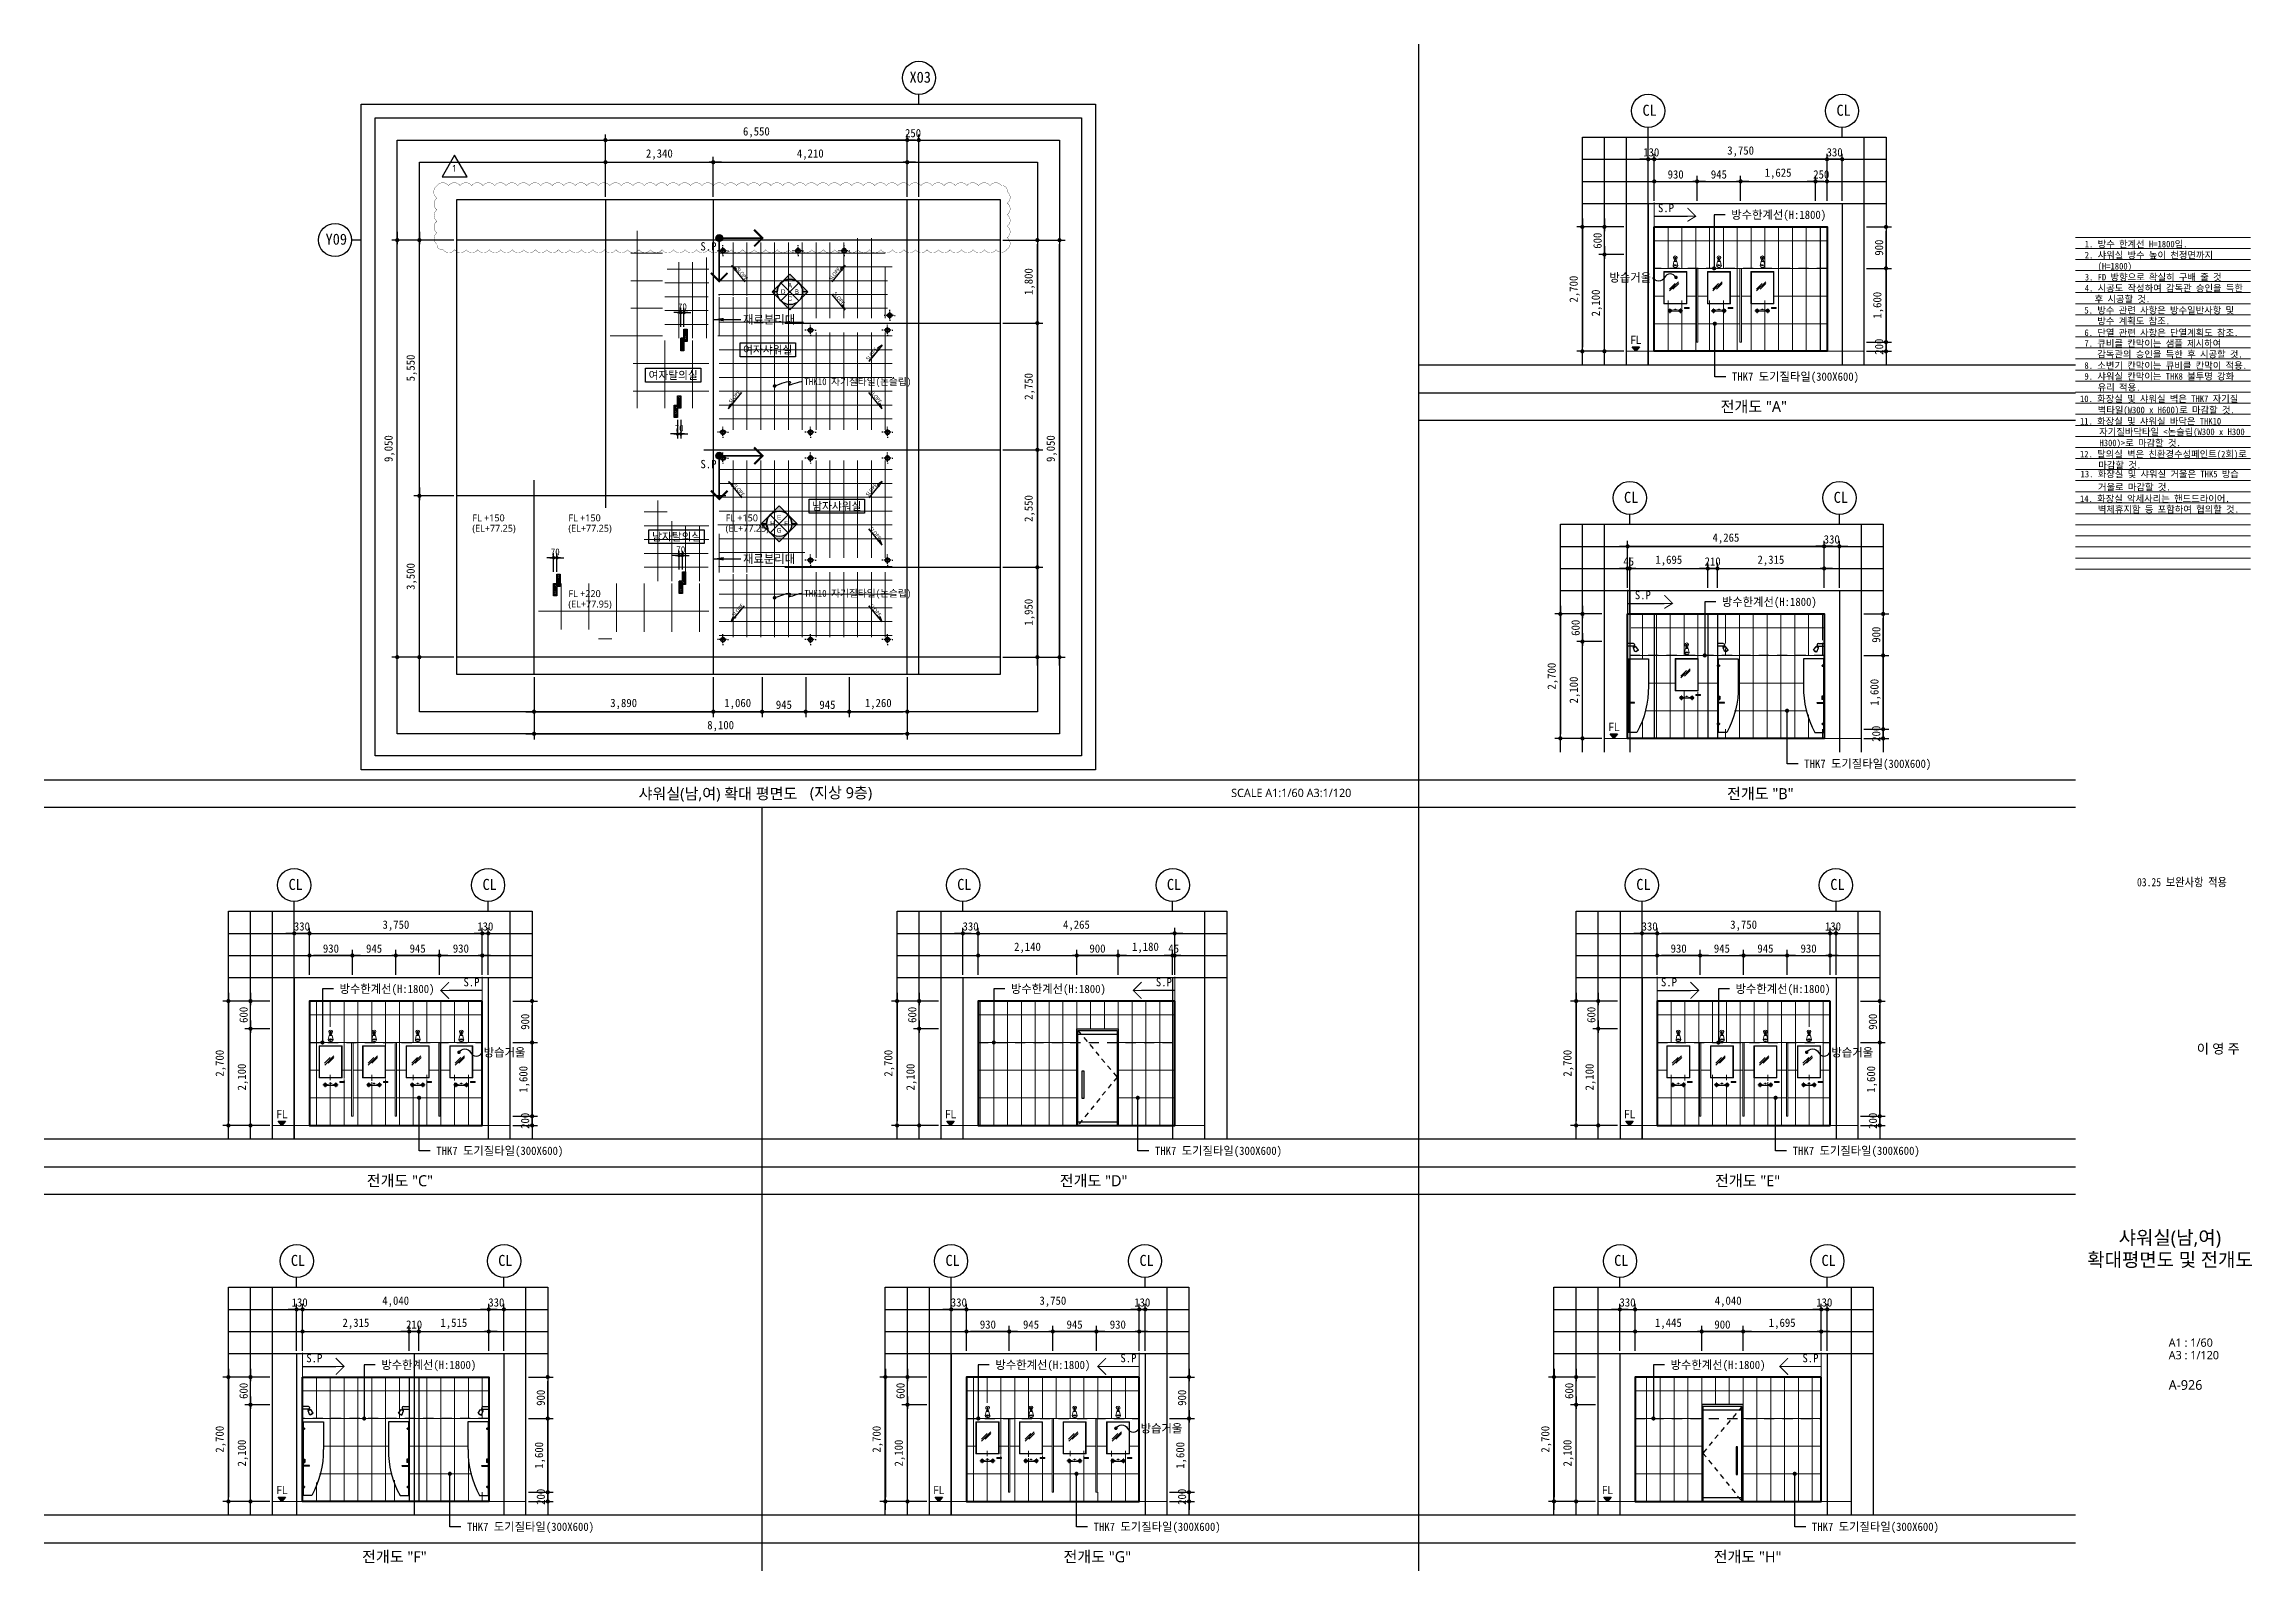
# Model space of a CAD drawing. Header units: millimetres. Extents: x -423835 to -174325, y -1379898 to -1311126.
# Drawn here: x -222235 to -174325, y -1379898 to -1346766 of the extents above; entities that cross this region are included whole.
import ezdxf
from ezdxf.enums import TextEntityAlignment as Align

# ---------------------------------------------------------------- set-up
doc = ezdxf.new("R2010")
doc.units = ezdxf.units.MM
doc.header["$LTSCALE"] = 100
doc.header["$MEASUREMENT"] = 0
doc.header["$PDSIZE"] = -10
doc.linetypes.add('CEN', pattern=[62, 60, -1, 0, -1])
doc.linetypes.add('HID', pattern=[2, 1.1, -0.9])
doc.layers.get('0').update_dxf_attribs({"linetype": 'CONTINUOUS'})
doc.layers.get('Defpoints').update_dxf_attribs({"color": 153, "linetype": 'CONTINUOUS'})
for name, color, linetype, lineweight in [('A-AXIS-BUBL', 7, 'CONTINUOUS', 25), ('A-BORD-TEXT', 3, 'CONTINUOUS', 25), ('A-CNTL', 1, 'CEN', 15), ('A-DWXM-GLAS', 121, 'CONTINUOUS', 20), ('A-ELEV-LIN1', 2, 'CONTINUOUS', 40), ('A-ELEV-LIN2', 7, 'CONTINUOUS', 25), ('A-MKXS-TEXT1', 3, 'CONTINUOUS', 25), ('A-MKXX-NAME', 3, 'CONTINUOUS', 25), ('A-MKXX-SYMB', 7, 'CONTINUOUS', 25), ('A-WAXK-PATT', 8, 'CONTINUOUS', 18), ('A-XXXX-FIN2', 6, 'CONTINUOUS', 20), ('A-XXXX-NOTE', 3, 'CONTINUOUS', 25), ('A-XXXX-SANI', 8, 'CONTINUOUS', 18), ('A-XXXX-SYMB', 7, 'CONTINUOUS', 25), ('A-XXXX-TXT2', 3, 'CONTINUOUS', 25), ('REV-202205', 20, 'CONTINUOUS', 25)]:
    doc.layers.add(name, color=color, linetype=linetype, lineweight=lineweight)
for name, color, linetype in [('A-DIMS', 7, 'CONTINUOUS'), ('A-ETC-1', 7, 'CONTINUOUS'), ('A-MKXS-LEAD', 7, 'CONTINUOUS'), ('A-TXT-S', 3, 'CONTINUOUS'), ('AA-AXIS-LINE-1', 1, 'CONTINUOUS'), ('AA-ELE-2', 3, 'CONTINUOUS'), ('AA-MARK', 1, 'CONTINUOUS'), ('AA-TEX-3', 3, 'CONTINUOUS'), ('ARDM', 7, 'CONTINUOUS'), ('DOOR', 8, 'CONTINUOUS'), ('EL8', 252, 'CONTINUOUS'), ('ELE_3', 4, 'CONTINUOUS'), ('FIX', 6, 'CONTINUOUS'), ('FORM', 7, 'CONTINUOUS'), ('HID', 1, 'HID'), ('IN-F-PAT', 8, 'CONTINUOUS'), ('IN-TEXT-FIN', 3, 'CONTINUOUS'), ('LEADER', 7, 'CONTINUOUS'), ('TOIL', 4, 'CONTINUOUS'), ('방수', 7, 'HID')]:
    doc.layers.add(name, color=color, linetype=linetype)
doc.layers.add('A-XXXX-NPLT', color=144, linetype='CONTINUOUS', lineweight=0, plot=False)
doc.layers.add('Defpoint', color=181, linetype='CONTINUOUS', plot=False)
doc.styles.add('HY울릉도L', font='')
doc.styles.add('돋움체', font='')
doc.styles.add('맑은 고딕', font='malgun.ttf')
doc.styles.add('맑은고딕', font='malgun.ttf')
doc.styles.add('한농대-돋음체', font='')
doc.styles.get('HY울릉도L').set_extended_font_data('HYwulM')
doc.styles.get('돋움체').set_extended_font_data('DotumChe')
doc.styles.get('한농대-돋음체').set_extended_font_data('Dotum')
doc.dimstyles.new('CDIM', dxfattribs={"dimtxt": 3, "dimasz": 1.5, "dimexe": 2, "dimexo": 1, "dimgap": 1, "dimtad": 1, "dimdec": 0, "dimrnd": 0.5, "dimzin": 0, "dimdsep": 32, "dimlunit": 6, "dimtxsty": 'HY울릉도L', "dimblk1": '_CIDOT', "dimblk2": '_CIDOT', "dimsah": 1, "dimcen": 5.5, "dimclrd": 2, "dimclre": 2, "dimclrt": 7, "dimadec": 0, "dimazin": 0, "dimtfac": 1, "dimtdec": 0, "dimtix": 1, "dimtmove": 2, "dimatfit": 1, "dimldrblk": '_CIDOT', "dimfxl": 1, "dimtolj": 1, "dimtzin": 0, "dimlwd": -1, "dimarcsym": 0})

msp = doc.modelspace()

# ---------------------------------------------------------------- texts
at = {"layer": 'A-BORD-TEXT', "style": '맑은고딕'}
for s, height, p in [('이 영 주', 210, (-175053.3, -1368567.3)), ('샤워실(남,여)', 300, (-176102.9, -1372665.6)), ('확대평면도 및 전개도', 300, (-176099.9, -1373145.6))]:
    msp.add_text(s, height=height, dxfattribs=at).set_placement(p, align=Align.MIDDLE_CENTER)
for s, height, p in [('A1 : 1/60', 180, (-176129.5, -1375035.1)), ('A3 : 1/120', 180, (-176129.5, -1375307.2)), ('A-926', 210, (-176129.5, -1375969.3))]:
    msp.add_text(s, height=height, dxfattribs=at).set_placement(p)
at = {"layer": 'A-MKXS-TEXT1', "style": '돋움체'}
for s, height, p in [('방수한계선(H:1800)', 180, (-185623.1, -1350468.8)), ('THK7 도기질타일(300X600)', 180, (-185607.7, -1353981.5)), ('THK10 자기질타일(논슬립)', 150, (-205738.8, -1354090.2)), ('THK10 자기질타일(논슬립)', 150, (-205738.8, -1358685.2)), ('방수한계선(H:1800)', 180, (-185826.2, -1358868.8)), ('THK7 도기질타일(300X600)', 180, (-184039.4, -1362381.5)), ('방수한계선(H:1800)', 180, (-215825.1, -1367268.8)), ('방수한계선(H:1800)', 180, (-201254.3, -1367268.8)), ('방수한계선(H:1800)', 180, (-185529.8, -1367268.8)), ('THK7 도기질타일(300X600)', 180, (-213727.2, -1370781.5)), ('THK7 도기질타일(300X600)', 180, (-198129.6, -1370781.5)), ('THK7 도기질타일(300X600)', 180, (-184288.7, -1370781.5)), ('방수한계선(H:1800)', 180, (-214918.7, -1375428.4)), ('방수한계선(H:1800)', 180, (-201591.9, -1375428.4)), ('방수한계선(H:1800)', 180, (-186939.8, -1375428.4)), ('THK7 도기질타일(300X600)', 180, (-213059.2, -1378941.1)), ('THK7 도기질타일(300X600)', 180, (-199460.6, -1378941.1)), ('THK7 도기질타일(300X600)', 180, (-183873, -1378941.1))]:
    msp.add_text(s, height=height, dxfattribs=at).set_placement(p, align=Align.MIDDLE_LEFT)
at = {"layer": 'A-MKXS-TEXT1', "style": '맑은고딕'}
for p in [(-187694.1, -1353274.2), (-188171, -1361674.2), (-217077.5, -1370074.2), (-202566.3, -1370074.2), (-187829.1, -1370074.2), (-217077.5, -1378233.8), (-202820.9, -1378233.8), (-188309.7, -1378233.8)]:
    msp.add_text('FL', height=180, dxfattribs=at).set_placement(p, align=Align.CENTER)
at = {"layer": 'A-MKXS-TEXT1', "style": '돋움체', "width": 0.9}
msp.add_text('03.25 보완사항 적용', height=180, dxfattribs=at).set_placement((-176817.5, -1364952.2), align=Align.MIDDLE_LEFT)
msp.add_text('03.25 보완사항 적용', height=180, dxfattribs=at).set_placement((-176817.5, -1364952.2), align=Align.MIDDLE_LEFT)
at = {"layer": 'A-MKXX-NAME', "style": '맑은고딕'}
for s, p in [('여자샤워실', (-206533.5, -1353399.1)), ('여자탈의실', (-208584.6, -1353950.1)), ('남자샤워실', (-205033.5, -1356794.1)), ('남자탈의실', (-208509.6, -1357455.1))]:
    msp.add_text(s, height=170, dxfattribs=at).set_placement(p, align=Align.MIDDLE_CENTER)
at = {"layer": 'A-TXT-S', "color": 3, "style": '맑은고딕'}
for rotation, p in [(309.45085, (-207221.1, -1351651)), (50.54915, (-205152.2, -1351900.3)), (309.68147, (-205118.7, -1352182)), (50.54915, (-204346.5, -1353640.8)), (50.31853, (-207325.6, -1354570.5)), (309.68147, (-204318.7, -1354322)), (309.45085, (-207291.1, -1356338.9)), (50.54915, (-204352.2, -1356588.3)), (309.68147, (-204330, -1357283.6)), (50.31853, (-207253.4, -1359199.2)), (309.68147, (-204330, -1358950.6))]:
    msp.add_text('SLOPE', height=80, rotation=rotation, dxfattribs=at).set_placement(p)
at = {"layer": 'A-XXXX-TXT2', "ltscale": 0.2, "style": '돋움체'}
for s, p in [('X03', (-203223.4, -1347484.5)), ('CL', (-187392.9, -1348201.1)), ('CL', (-183182.9, -1348201.1)), ('Y09', (-215895.5, -1350999.9)), ('CL', (-187794.9, -1356601.1)), ('CL', (-183244.9, -1356601.1)), ('CL', (-216776.4, -1365001.1)), ('CL', (-212566.4, -1365001.1)), ('CL', (-202265.1, -1365001.1)), ('CL', (-197715.1, -1365001.1)), ('CL', (-187527.9, -1365001.1)), ('CL', (-183317.9, -1365001.1)), ('CL', (-216726.4, -1373160.7)), ('CL', (-212226.4, -1373160.7)), ('CL', (-202519.8, -1373160.7)), ('CL', (-198309.8, -1373160.7)), ('CL', (-188008.5, -1373160.7)), ('CL', (-183508.5, -1373160.7))]:
    msp.add_text(s, height=240, dxfattribs=at).set_placement(p, align=Align.MIDDLE)
at = {"layer": 'A-XXXX-TXT2', "style": '맑은 고딕'}
for s, p in [('전개도 "A"', (-185133.7, -1354632.1)), ('샤워실(남,여) 확대 평면도', (-207612.9, -1363032.1)), ('전개도 "B"', (-184992.2, -1363032.1)), ('전개도 "C"', (-214516.1, -1371432.1)), ('전개도 "D"', (-199461.4, -1371432.1)), ('전개도 "E"', (-185268.7, -1371432.1)), ('전개도 "F"', (-214635.7, -1379591.6)), ('전개도 "G"', (-199381, -1379591.6)), ('전개도 "H"', (-185268.7, -1379591.6))]:
    msp.add_text(s, height=240, dxfattribs=at).set_placement(p, align=Align.MIDDLE_CENTER)
msp.add_text('(지상 9층)', height=240, dxfattribs=at).set_placement((-205617.6, -1363010.8), align=Align.MIDDLE_LEFT)
msp.add_text('SCALE A1:1/60 A3:1/120', height=180, dxfattribs=at).set_placement((-196475.6, -1363105.3))
at = {"layer": 'AA-TEX-3', "style": '돋움체'}
msp.add_text('방습거울', height=180, dxfattribs=at).set_placement((-187362.3, -1351832), align=Align.MIDDLE_RIGHT)
for s, p in [('재료분리대', (-207068.3, -1352742.8)), ('재료분리대', (-207068.3, -1357934.7)), ('방습거울', (-212695.8, -1368647.8)), ('방습거울', (-183447.3, -1368647.8)), ('방습거울', (-198439.2, -1376807.4))]:
    msp.add_text(s, height=180, dxfattribs=at).set_placement(p, align=Align.MIDDLE_LEFT)
at = {"layer": 'Defpoint', "style": '맑은고딕'}
for s, p in [('(EL+77.25)', (-212942.7, -1357271.5)), ('FL +150', (-212942.7, -1357046.5)), ('(EL+77.25)', (-210858.3, -1357271.5)), ('FL +150', (-210858.3, -1357046.5)), ('(EL+77.25)', (-207446.1, -1357271.5)), ('FL +150', (-207446.1, -1357046.5)), ('FL +220', (-210858.3, -1358691.5)), ('(EL+77.95)', (-210858.3, -1358916.5))]:
    msp.add_text(s, height=150, dxfattribs=at).set_placement(p, align=Align.MIDDLE_LEFT)
at = {"layer": 'IN-TEXT-FIN', "color": 2, "style": '돋움체'}
for p in [(-186864.3, -1350322.1), (-207644.1, -1351154), (-207644.1, -1355879), (-187366.2, -1358722.1), (-212787, -1367122.1), (-197760.8, -1367122.1), (-186799.3, -1367122.1), (-216197.7, -1375281.6), (-198530.5, -1375281.6), (-183729.2, -1375281.6)]:
    msp.add_text('S.P', height=180, dxfattribs=at).set_placement(p, align=Align.MIDDLE_RIGHT)

# ---------------------------------------------------------------- blocks, each defined once
blk = doc.blocks.new('전개도')
at = {"layer": 'AA-MARK'}
h = blk.add_hatch(color=256, dxfattribs=at)
edge = h.paths.add_edge_path()
edge.add_line((-32914.55, -89502.68), (-32916.83, -89502.68))
edge.add_arc((-32922.33, -89502.68), 5.5, 0, 180)
edge.add_line((-32927.83, -89502.68), (-32930.11, -89502.68))
edge.add_line((-32930.11, -89502.68), (-32922.33, -89494.91))
edge.add_line((-32922.33, -89494.91), (-32914.55, -89502.68))
h = blk.add_hatch(color=256, dxfattribs=at)
edge = h.paths.add_edge_path()
edge.add_line((-32914.55, -89502.68), (-32916.83, -89502.68))
edge.add_arc((-32922.33, -89502.68), 5.5, -180, 0, ccw=False)
edge.add_line((-32927.83, -89502.68), (-32930.11, -89502.68))
edge.add_line((-32930.11, -89502.68), (-32922.33, -89510.46))
edge.add_line((-32922.33, -89510.46), (-32914.55, -89502.68))
at = {"layer": 'AA-MARK', "color": 1}
for p, q in [((-32918.44, -89506.57), (-32926.22, -89498.79)), ((-32918.44, -89498.79), (-32926.22, -89506.57))]:
    blk.add_line(p, q, dxfattribs=at)
at = {"layer": 'AA-MARK'}
for points in [[(-32914.55, -89502.68), (-32916.83, -89502.68, 1), (-32927.83, -89502.68), (-32930.11, -89502.68), (-32922.33, -89494.91)], [(-32914.55, -89502.68), (-32916.83, -89502.68, -1), (-32927.83, -89502.68), (-32930.11, -89502.68), (-32922.33, -89510.46)]]:
    blk.add_lwpolyline(points, format="xyb", close=True, dxfattribs=at)
blk.add_circle((-32922.33, -89502.68), 5.5, dxfattribs=at)
blk = doc.blocks.new('전개도-1')
at = {"xscale": 50, "yscale": 50, "zscale": 50}
blk.add_blockref('전개도', (1646116, 4475134), dxfattribs=at)
at = {"layer": 'AA-MARK', "color": 3, "style": '한농대-돋음체'}
for tag, p in [('B', (-147, -41)), ('A', (0, 94)), ('C', (149, -45)), ('D', (0, -193))]:
    blk.add_attdef(tag, text='', height=100, dxfattribs=at).set_placement(p, align=Align.CENTER)
blk = doc.blocks.new('_CIDOT')
at = {"color": 0, "linetype": 'ByBlock'}
blk.add_line((2, 0), (-1, 0), dxfattribs=at)
at = {"color": 0, "linetype": 'ByBlock', "const_width": 0.5}
blk.add_lwpolyline([(-0.25, 0, 1), (0.25, 0, 1)], format="xyb", close=True, dxfattribs=at)
blk = doc.blocks.new('*D139')
at = {"layer": 'A-DIMS', "lineweight": -2, "transparency": 16777216}
for p, q in [((-187954, -1350732), (-188974, -1350732)), ((-187954, -1353432), (-188974, -1353432))]:
    blk.add_line(p, q, dxfattribs=at)
at = {"layer": 'A-DIMS', "transparency": 16777216}
blk.add_line((-188854, -1350822), (-188854, -1353342), dxfattribs=at)
at = {"layer": 'Defpoints', "color": 0, "transparency": 16777216}
for p in [(-187894, -1350732), (-188854, -1353432), (-187894, -1353432)]:
    blk.add_point(p, dxfattribs=at)
at = {"layer": 'A-DIMS', "transparency": 16777216, "xscale": 90, "yscale": 90, "zscale": 90}
for p, rotation in [((-188854, -1350732), 90), ((-188854, -1353432), 270)]:
    blk.add_blockref('_CIDOT', p, dxfattribs=dict(at, rotation=rotation))
at = {"layer": 'A-DIMS', "color": 3, "transparency": 16777216, "insert": (-189021, -1352082), "char_height": 180, "attachment_point": 5, "rotation": 90, "style": '돋움체'}
blk.add_mtext('\\A1;2,700', dxfattribs=at)
blk = doc.blocks.new('*D140')
at = {"layer": 'A-DIMS', "lineweight": -2, "transparency": 16777216}
for p, q in [((-187954, -1351332), (-188494, -1351332)), ((-187954, -1353432), (-188494, -1353432))]:
    blk.add_line(p, q, dxfattribs=at)
at = {"layer": 'A-DIMS', "transparency": 16777216}
blk.add_line((-188374, -1353342), (-188374, -1351422), dxfattribs=at)
at = {"layer": 'Defpoints', "color": 0, "transparency": 16777216}
for p in [(-188374, -1351332), (-187894, -1351332), (-187894, -1353432)]:
    blk.add_point(p, dxfattribs=at)
at = {"layer": 'A-DIMS', "transparency": 16777216, "xscale": 90, "yscale": 90, "zscale": 90}
for p, rotation in [((-188374, -1351332), 90), ((-188374, -1353432), 270)]:
    blk.add_blockref('_CIDOT', p, dxfattribs=dict(at, rotation=rotation))
at = {"layer": 'A-DIMS', "color": 3, "transparency": 16777216, "insert": (-188541, -1352382), "char_height": 180, "attachment_point": 5, "rotation": 90, "style": '돋움체'}
blk.add_mtext('\\A1;2,100', dxfattribs=at)
blk = doc.blocks.new('*D141')
at = {"layer": 'A-DIMS', "lineweight": -2, "transparency": 16777216}
for p, q in [((-187954, -1350732), (-188494, -1350732)), ((-187954, -1351332), (-188494, -1351332))]:
    blk.add_line(p, q, dxfattribs=at)
at = {"layer": 'A-DIMS', "transparency": 16777216}
blk.add_line((-188374, -1351242), (-188374, -1350822), dxfattribs=at)
at = {"layer": 'Defpoints', "color": 0, "transparency": 16777216}
for p in [(-188374, -1350732), (-187894, -1350732), (-187894, -1351332)]:
    blk.add_point(p, dxfattribs=at)
at = {"layer": 'A-DIMS', "transparency": 16777216, "xscale": 90, "yscale": 90, "zscale": 90}
for p, rotation in [((-188374, -1350732), 90), ((-188374, -1351332), 270)]:
    blk.add_blockref('_CIDOT', p, dxfattribs=dict(at, rotation=rotation))
at = {"layer": 'A-DIMS', "color": 3, "transparency": 16777216, "insert": (-188524, -1351032), "char_height": 180, "attachment_point": 5, "rotation": 90, "style": '돋움체'}
blk.add_mtext('\\A1;600', dxfattribs=at)
blk = doc.blocks.new('*D142')
at = {"layer": 'A-DIMS', "lineweight": -2, "transparency": 16777216}
for p, q in [((-182684, -1351632), (-182144, -1351632)), ((-182684, -1353232), (-182144, -1353232))]:
    blk.add_line(p, q, dxfattribs=at)
at = {"layer": 'A-DIMS', "transparency": 16777216}
blk.add_line((-182264, -1353142), (-182264, -1351722), dxfattribs=at)
at = {"layer": 'Defpoints', "color": 0, "transparency": 16777216}
for p in [(-182744, -1351632), (-182264, -1351632), (-182744, -1353232)]:
    blk.add_point(p, dxfattribs=at)
at = {"layer": 'A-DIMS', "transparency": 16777216, "xscale": 90, "yscale": 90, "zscale": 90}
for p, rotation in [((-182264, -1351632), 90), ((-182264, -1353232), 270)]:
    blk.add_blockref('_CIDOT', p, dxfattribs=dict(at, rotation=rotation))
at = {"layer": 'A-DIMS', "color": 3, "transparency": 16777216, "insert": (-182431, -1352432), "char_height": 180, "attachment_point": 5, "rotation": 90, "style": '돋움체'}
blk.add_mtext('\\A1;1,600', dxfattribs=at)
blk = doc.blocks.new('*D143')
at = {"layer": 'A-DIMS', "lineweight": -2, "transparency": 16777216}
for p, q in [((-182684, -1350732), (-182144, -1350732)), ((-182684, -1351632), (-182144, -1351632))]:
    blk.add_line(p, q, dxfattribs=at)
at = {"layer": 'A-DIMS', "transparency": 16777216}
blk.add_line((-182264, -1351542), (-182264, -1350822), dxfattribs=at)
at = {"layer": 'Defpoints', "color": 0, "transparency": 16777216}
for p in [(-182744, -1350732), (-182264, -1350732), (-182744, -1351632)]:
    blk.add_point(p, dxfattribs=at)
at = {"layer": 'A-DIMS', "transparency": 16777216, "xscale": 90, "yscale": 90, "zscale": 90}
for p, rotation in [((-182264, -1350732), 90), ((-182264, -1351632), 270)]:
    blk.add_blockref('_CIDOT', p, dxfattribs=dict(at, rotation=rotation))
at = {"layer": 'A-DIMS', "color": 3, "transparency": 16777216, "insert": (-182414, -1351182), "char_height": 180, "attachment_point": 5, "rotation": 90, "style": '돋움체'}
blk.add_mtext('\\A1;900', dxfattribs=at)
blk = doc.blocks.new('*D144')
at = {"layer": 'A-DIMS', "lineweight": -2, "transparency": 16777216}
for p, q in [((-187294, -1350164), (-187294, -1349144)), ((-183544, -1350164), (-183544, -1349144))]:
    blk.add_line(p, q, dxfattribs=at)
at = {"layer": 'A-DIMS', "transparency": 16777216}
blk.add_line((-183634, -1349264), (-187204, -1349264), dxfattribs=at)
at = {"layer": 'Defpoints', "color": 0, "transparency": 16777216}
for p in [(-187294, -1349264), (-187294, -1350224), (-183544, -1350224)]:
    blk.add_point(p, dxfattribs=at)
at = {"layer": 'A-DIMS', "transparency": 16777216, "xscale": 90, "yscale": 90, "zscale": 90, "rotation": 180}
blk.add_blockref('_CIDOT', (-187294, -1349264), dxfattribs=at)
at = {"layer": 'A-DIMS', "transparency": 16777216, "xscale": 90, "yscale": 90, "zscale": 90}
blk.add_blockref('_CIDOT', (-183544, -1349264), dxfattribs=at)
at = {"layer": 'A-DIMS', "color": 3, "transparency": 16777216, "insert": (-185419, -1349097), "char_height": 180, "attachment_point": 5, "style": '돋움체'}
blk.add_mtext('\\A1;3,750', dxfattribs=at)
blk = doc.blocks.new('*D145')
at = {"layer": 'A-DIMS', "lineweight": -2, "transparency": 16777216}
for p, q in [((-183544, -1350164), (-183544, -1349144)), ((-183214, -1350164), (-183214, -1349144))]:
    blk.add_line(p, q, dxfattribs=at)
at = {"layer": 'A-DIMS', "transparency": 16777216}
for p, q in [((-183634, -1349264), (-183724, -1349264)), ((-183214, -1349264), (-183544, -1349264)), ((-183124, -1349264), (-183034, -1349264))]:
    blk.add_line(p, q, dxfattribs=at)
at = {"layer": 'Defpoints', "color": 0, "transparency": 16777216}
for p in [(-183544, -1349264), (-183544, -1350224), (-183214, -1350224)]:
    blk.add_point(p, dxfattribs=at)
at = {"layer": 'A-DIMS', "transparency": 16777216, "xscale": 90, "yscale": 90, "zscale": 90}
blk.add_blockref('_CIDOT', (-183544, -1349264), dxfattribs=at)
at = {"layer": 'A-DIMS', "transparency": 16777216, "xscale": 90, "yscale": 90, "zscale": 90, "rotation": 180}
blk.add_blockref('_CIDOT', (-183214, -1349264), dxfattribs=at)
at = {"layer": 'A-DIMS', "color": 3, "transparency": 16777216, "insert": (-183379, -1349114), "char_height": 180, "attachment_point": 5, "style": '돋움체'}
blk.add_mtext('\\A1;330', dxfattribs=at)
blk = doc.blocks.new('*D146')
at = {"layer": 'A-DIMS', "lineweight": -2, "transparency": 16777216}
for p, q in [((-187424, -1350164), (-187424, -1349144)), ((-187294, -1350164), (-187294, -1349144))]:
    blk.add_line(p, q, dxfattribs=at)
at = {"layer": 'A-DIMS', "transparency": 16777216}
for p, q in [((-187514, -1349264), (-187604, -1349264)), ((-187294, -1349264), (-187424, -1349264)), ((-187204, -1349264), (-187114, -1349264))]:
    blk.add_line(p, q, dxfattribs=at)
at = {"layer": 'Defpoints', "color": 0, "transparency": 16777216}
for p in [(-187424, -1349264), (-187424, -1350224), (-187294, -1350224)]:
    blk.add_point(p, dxfattribs=at)
at = {"layer": 'A-DIMS', "transparency": 16777216, "xscale": 90, "yscale": 90, "zscale": 90}
blk.add_blockref('_CIDOT', (-187424, -1349264), dxfattribs=at)
at = {"layer": 'A-DIMS', "transparency": 16777216, "xscale": 90, "yscale": 90, "zscale": 90, "rotation": 180}
blk.add_blockref('_CIDOT', (-187294, -1349264), dxfattribs=at)
at = {"layer": 'A-DIMS', "color": 3, "transparency": 16777216, "insert": (-187359, -1349114), "char_height": 180, "attachment_point": 5, "style": '돋움체'}
blk.add_mtext('\\A1;130', dxfattribs=at)
blk = doc.blocks.new('*D147')
at = {"layer": 'A-DIMS', "lineweight": -2, "transparency": 16777216}
for p, q in [((-188431, -1359132), (-189451, -1359132)), ((-188431, -1361832), (-189451, -1361832))]:
    blk.add_line(p, q, dxfattribs=at)
at = {"layer": 'A-DIMS', "transparency": 16777216}
blk.add_line((-189331, -1359222), (-189331, -1361742), dxfattribs=at)
at = {"layer": 'Defpoints', "color": 0, "transparency": 16777216}
for p in [(-188371, -1359132), (-189331, -1361832), (-188371, -1361832)]:
    blk.add_point(p, dxfattribs=at)
at = {"layer": 'A-DIMS', "transparency": 16777216, "xscale": 90, "yscale": 90, "zscale": 90}
for p, rotation in [((-189331, -1359132), 90), ((-189331, -1361832), 270)]:
    blk.add_blockref('_CIDOT', p, dxfattribs=dict(at, rotation=rotation))
at = {"layer": 'A-DIMS', "color": 3, "transparency": 16777216, "insert": (-189498, -1360482), "char_height": 180, "attachment_point": 5, "rotation": 90, "style": '돋움체'}
blk.add_mtext('\\A1;2,700', dxfattribs=at)
blk = doc.blocks.new('*D148')
at = {"layer": 'A-DIMS', "lineweight": -2, "transparency": 16777216}
for p, q in [((-187871, -1358564), (-187871, -1357544)), ((-183606, -1358564), (-183606, -1357544))]:
    blk.add_line(p, q, dxfattribs=at)
at = {"layer": 'A-DIMS', "transparency": 16777216}
blk.add_line((-187781, -1357664), (-183696, -1357664), dxfattribs=at)
at = {"layer": 'Defpoints', "color": 0, "transparency": 16777216}
for p in [(-183606, -1357664), (-187871, -1358624), (-183606, -1358624)]:
    blk.add_point(p, dxfattribs=at)
at = {"layer": 'A-DIMS', "transparency": 16777216, "xscale": 90, "yscale": 90, "zscale": 90, "rotation": 180}
blk.add_blockref('_CIDOT', (-187871, -1357664), dxfattribs=at)
at = {"layer": 'A-DIMS', "transparency": 16777216, "xscale": 90, "yscale": 90, "zscale": 90}
blk.add_blockref('_CIDOT', (-183606, -1357664), dxfattribs=at)
at = {"layer": 'A-DIMS', "color": 3, "transparency": 16777216, "insert": (-185738, -1357497), "char_height": 180, "attachment_point": 5, "style": '돋움체'}
blk.add_mtext('\\A1;4,265', dxfattribs=at)
blk = doc.blocks.new('*D149')
at = {"layer": 'A-DIMS', "transparency": 16777216}
for p, q in [((-187961, -1358144), (-188051, -1358144)), ((-187871, -1358144), (-187826, -1358144)), ((-187736, -1358144), (-187646, -1358144))]:
    blk.add_line(p, q, dxfattribs=at)
at = {"layer": 'A-DIMS', "lineweight": -2, "transparency": 16777216}
for p, q in [((-187871, -1358564), (-187871, -1358024)), ((-187826, -1358564), (-187826, -1358024))]:
    blk.add_line(p, q, dxfattribs=at)
at = {"layer": 'Defpoints', "color": 0, "transparency": 16777216}
for p in [(-187826, -1358144), (-187871, -1358624), (-187826, -1358624)]:
    blk.add_point(p, dxfattribs=at)
at = {"layer": 'A-DIMS', "transparency": 16777216, "xscale": 90, "yscale": 90, "zscale": 90, "rotation": 180}
blk.add_blockref('_CIDOT', (-187826, -1358144), dxfattribs=at)
at = {"layer": 'A-DIMS', "transparency": 16777216, "xscale": 90, "yscale": 90, "zscale": 90}
blk.add_blockref('_CIDOT', (-187871, -1358144), dxfattribs=at)
at = {"layer": 'A-DIMS', "color": 3, "transparency": 16777216, "insert": (-187848, -1357994), "char_height": 180, "attachment_point": 5, "style": '돋움체'}
blk.add_mtext('\\A1;45', dxfattribs=at)
blk = doc.blocks.new('*D150')
at = {"layer": 'A-DIMS', "transparency": 16777216}
for p, q in [((-183696, -1357664), (-183786, -1357664)), ((-183606, -1357664), (-183276, -1357664)), ((-183186, -1357664), (-183096, -1357664))]:
    blk.add_line(p, q, dxfattribs=at)
at = {"layer": 'A-DIMS', "lineweight": -2, "transparency": 16777216}
for p, q in [((-183606, -1358564), (-183606, -1357544)), ((-183276, -1358564), (-183276, -1357544))]:
    blk.add_line(p, q, dxfattribs=at)
at = {"layer": 'Defpoints', "color": 0, "transparency": 16777216}
for p in [(-183276, -1357664), (-183606, -1358624), (-183276, -1358624)]:
    blk.add_point(p, dxfattribs=at)
at = {"layer": 'A-DIMS', "transparency": 16777216, "xscale": 90, "yscale": 90, "zscale": 90}
blk.add_blockref('_CIDOT', (-183606, -1357664), dxfattribs=at)
at = {"layer": 'A-DIMS', "transparency": 16777216, "xscale": 90, "yscale": 90, "zscale": 90, "rotation": 180}
blk.add_blockref('_CIDOT', (-183276, -1357664), dxfattribs=at)
at = {"layer": 'A-DIMS', "color": 3, "transparency": 16777216, "insert": (-183441, -1357514), "char_height": 180, "attachment_point": 5, "style": '돋움체'}
blk.add_mtext('\\A1;330', dxfattribs=at)
blk = doc.blocks.new('*D152')
at = {"layer": 'A-DIMS', "lineweight": -2, "transparency": 16777216}
for p, q in [((-217337, -1367532), (-218357, -1367532)), ((-217337, -1370232), (-218357, -1370232))]:
    blk.add_line(p, q, dxfattribs=at)
at = {"layer": 'A-DIMS', "transparency": 16777216}
blk.add_line((-218237, -1367622), (-218237, -1370142), dxfattribs=at)
at = {"layer": 'Defpoints', "color": 0, "transparency": 16777216}
for p in [(-217277, -1367532), (-218237, -1370232), (-217277, -1370232)]:
    blk.add_point(p, dxfattribs=at)
at = {"layer": 'A-DIMS', "transparency": 16777216, "xscale": 90, "yscale": 90, "zscale": 90}
for p, rotation in [((-218237, -1367532), 90), ((-218237, -1370232), 270)]:
    blk.add_blockref('_CIDOT', p, dxfattribs=dict(at, rotation=rotation))
at = {"layer": 'A-DIMS', "color": 3, "transparency": 16777216, "insert": (-218404, -1368882), "char_height": 180, "attachment_point": 5, "rotation": 90, "style": '돋움체'}
blk.add_mtext('\\A1;2,700', dxfattribs=at)
blk = doc.blocks.new('*D153')
at = {"layer": 'A-DIMS', "lineweight": -2, "transparency": 16777216}
for p, q in [((-216477, -1366964), (-216477, -1365944)), ((-212727, -1366964), (-212727, -1365944))]:
    blk.add_line(p, q, dxfattribs=at)
at = {"layer": 'A-DIMS', "transparency": 16777216}
blk.add_line((-216387, -1366064), (-212817, -1366064), dxfattribs=at)
at = {"layer": 'Defpoints', "color": 0, "transparency": 16777216}
for p in [(-212727, -1366064), (-216477, -1367024), (-212727, -1367024)]:
    blk.add_point(p, dxfattribs=at)
at = {"layer": 'A-DIMS', "transparency": 16777216, "xscale": 90, "yscale": 90, "zscale": 90, "rotation": 180}
blk.add_blockref('_CIDOT', (-216477, -1366064), dxfattribs=at)
at = {"layer": 'A-DIMS', "transparency": 16777216, "xscale": 90, "yscale": 90, "zscale": 90}
blk.add_blockref('_CIDOT', (-212727, -1366064), dxfattribs=at)
at = {"layer": 'A-DIMS', "color": 3, "transparency": 16777216, "insert": (-214602, -1365897), "char_height": 180, "attachment_point": 5, "style": '돋움체'}
blk.add_mtext('\\A1;3,750', dxfattribs=at)
blk = doc.blocks.new('*D154')
at = {"layer": 'A-DIMS', "transparency": 16777216}
for p, q in [((-216897, -1366064), (-216987, -1366064)), ((-216477, -1366064), (-216807, -1366064)), ((-216387, -1366064), (-216297, -1366064))]:
    blk.add_line(p, q, dxfattribs=at)
at = {"layer": 'A-DIMS', "lineweight": -2, "transparency": 16777216}
for p, q in [((-216807, -1366964), (-216807, -1365944)), ((-216477, -1366964), (-216477, -1365944))]:
    blk.add_line(p, q, dxfattribs=at)
at = {"layer": 'Defpoints', "color": 0, "transparency": 16777216}
for p in [(-216807, -1366064), (-216807, -1367024), (-216477, -1367024)]:
    blk.add_point(p, dxfattribs=at)
at = {"layer": 'A-DIMS', "transparency": 16777216, "xscale": 90, "yscale": 90, "zscale": 90}
blk.add_blockref('_CIDOT', (-216807, -1366064), dxfattribs=at)
at = {"layer": 'A-DIMS', "transparency": 16777216, "xscale": 90, "yscale": 90, "zscale": 90, "rotation": 180}
blk.add_blockref('_CIDOT', (-216477, -1366064), dxfattribs=at)
at = {"layer": 'A-DIMS', "color": 3, "transparency": 16777216, "insert": (-216642, -1365914), "char_height": 180, "attachment_point": 5, "style": '돋움체'}
blk.add_mtext('\\A1;330', dxfattribs=at)
blk = doc.blocks.new('*D155')
at = {"layer": 'A-DIMS', "transparency": 16777216}
for p, q in [((-212817, -1366064), (-212907, -1366064)), ((-212727, -1366064), (-212597, -1366064)), ((-212507, -1366064), (-212417, -1366064))]:
    blk.add_line(p, q, dxfattribs=at)
at = {"layer": 'A-DIMS', "lineweight": -2, "transparency": 16777216}
for p, q in [((-212727, -1366964), (-212727, -1365944)), ((-212597, -1366964), (-212597, -1365944))]:
    blk.add_line(p, q, dxfattribs=at)
at = {"layer": 'Defpoints', "color": 0, "transparency": 16777216}
for p in [(-212597, -1366064), (-212727, -1367024), (-212597, -1367024)]:
    blk.add_point(p, dxfattribs=at)
at = {"layer": 'A-DIMS', "transparency": 16777216, "xscale": 90, "yscale": 90, "zscale": 90}
blk.add_blockref('_CIDOT', (-212727, -1366064), dxfattribs=at)
at = {"layer": 'A-DIMS', "transparency": 16777216, "xscale": 90, "yscale": 90, "zscale": 90, "rotation": 180}
blk.add_blockref('_CIDOT', (-212597, -1366064), dxfattribs=at)
at = {"layer": 'A-DIMS', "color": 3, "transparency": 16777216, "insert": (-212662, -1365914), "char_height": 180, "attachment_point": 5, "style": '돋움체'}
blk.add_mtext('\\A1;130', dxfattribs=at)
blk = doc.blocks.new('*D156')
at = {"layer": 'A-DIMS', "lineweight": -2, "transparency": 16777216}
for p, q in [((-202826, -1367532), (-203846, -1367532)), ((-202826, -1370232), (-203846, -1370232))]:
    blk.add_line(p, q, dxfattribs=at)
at = {"layer": 'A-DIMS', "transparency": 16777216}
blk.add_line((-203726, -1367622), (-203726, -1370142), dxfattribs=at)
at = {"layer": 'Defpoints', "color": 0, "transparency": 16777216}
for p in [(-202766, -1367532), (-203726, -1370232), (-202766, -1370232)]:
    blk.add_point(p, dxfattribs=at)
at = {"layer": 'A-DIMS', "transparency": 16777216, "xscale": 90, "yscale": 90, "zscale": 90}
for p, rotation in [((-203726, -1367532), 90), ((-203726, -1370232), 270)]:
    blk.add_blockref('_CIDOT', p, dxfattribs=dict(at, rotation=rotation))
at = {"layer": 'A-DIMS', "color": 3, "transparency": 16777216, "insert": (-203893, -1368882), "char_height": 180, "attachment_point": 5, "rotation": 90, "style": '돋움체'}
blk.add_mtext('\\A1;2,700', dxfattribs=at)
blk = doc.blocks.new('*D157')
at = {"layer": 'A-DIMS', "lineweight": -2, "transparency": 16777216}
for p, q in [((-202826, -1368132), (-203366, -1368132)), ((-202826, -1370232), (-203366, -1370232))]:
    blk.add_line(p, q, dxfattribs=at)
at = {"layer": 'A-DIMS', "transparency": 16777216}
blk.add_line((-203246, -1370142), (-203246, -1368222), dxfattribs=at)
at = {"layer": 'Defpoints', "color": 0, "transparency": 16777216}
for p in [(-203246, -1368132), (-202766, -1368132), (-202766, -1370232)]:
    blk.add_point(p, dxfattribs=at)
at = {"layer": 'A-DIMS', "transparency": 16777216, "xscale": 90, "yscale": 90, "zscale": 90}
for p, rotation in [((-203246, -1368132), 90), ((-203246, -1370232), 270)]:
    blk.add_blockref('_CIDOT', p, dxfattribs=dict(at, rotation=rotation))
at = {"layer": 'A-DIMS', "color": 3, "transparency": 16777216, "insert": (-203413, -1369182), "char_height": 180, "attachment_point": 5, "rotation": 90, "style": '돋움체'}
blk.add_mtext('\\A1;2,100', dxfattribs=at)
blk = doc.blocks.new('*D158')
at = {"layer": 'A-DIMS', "lineweight": -2, "transparency": 16777216}
for p, q in [((-202826, -1367532), (-203366, -1367532)), ((-202826, -1368132), (-203366, -1368132))]:
    blk.add_line(p, q, dxfattribs=at)
at = {"layer": 'A-DIMS', "transparency": 16777216}
blk.add_line((-203246, -1368042), (-203246, -1367622), dxfattribs=at)
at = {"layer": 'Defpoints', "color": 0, "transparency": 16777216}
for p in [(-203246, -1367532), (-202766, -1367532), (-202766, -1368132)]:
    blk.add_point(p, dxfattribs=at)
at = {"layer": 'A-DIMS', "transparency": 16777216, "xscale": 90, "yscale": 90, "zscale": 90}
for p, rotation in [((-203246, -1367532), 90), ((-203246, -1368132), 270)]:
    blk.add_blockref('_CIDOT', p, dxfattribs=dict(at, rotation=rotation))
at = {"layer": 'A-DIMS', "color": 3, "transparency": 16777216, "insert": (-203396, -1367832), "char_height": 180, "attachment_point": 5, "rotation": 90, "style": '돋움체'}
blk.add_mtext('\\A1;600', dxfattribs=at)
blk = doc.blocks.new('*D159')
at = {"layer": 'A-DIMS', "lineweight": -2, "transparency": 16777216}
for p, q in [((-201966, -1366964), (-201966, -1365944)), ((-197701, -1366964), (-197701, -1365944))]:
    blk.add_line(p, q, dxfattribs=at)
at = {"layer": 'A-DIMS', "transparency": 16777216}
blk.add_line((-201876, -1366064), (-197791, -1366064), dxfattribs=at)
at = {"layer": 'Defpoints', "color": 0, "transparency": 16777216}
for p in [(-197701, -1366064), (-201966, -1367024), (-197701, -1367024)]:
    blk.add_point(p, dxfattribs=at)
at = {"layer": 'A-DIMS', "transparency": 16777216, "xscale": 90, "yscale": 90, "zscale": 90, "rotation": 180}
blk.add_blockref('_CIDOT', (-201966, -1366064), dxfattribs=at)
at = {"layer": 'A-DIMS', "transparency": 16777216, "xscale": 90, "yscale": 90, "zscale": 90}
blk.add_blockref('_CIDOT', (-197701, -1366064), dxfattribs=at)
at = {"layer": 'A-DIMS', "color": 3, "transparency": 16777216, "insert": (-199833, -1365897), "char_height": 180, "attachment_point": 5, "style": '돋움체'}
blk.add_mtext('\\A1;4,265', dxfattribs=at)
blk = doc.blocks.new('*D160')
at = {"layer": 'A-DIMS', "transparency": 16777216}
for p, q in [((-202386, -1366064), (-202476, -1366064)), ((-202296, -1366064), (-201966, -1366064)), ((-201876, -1366064), (-201786, -1366064))]:
    blk.add_line(p, q, dxfattribs=at)
at = {"layer": 'A-DIMS', "lineweight": -2, "transparency": 16777216}
for p, q in [((-202296, -1366964), (-202296, -1365944)), ((-201966, -1366964), (-201966, -1365944))]:
    blk.add_line(p, q, dxfattribs=at)
at = {"layer": 'Defpoints', "color": 0, "transparency": 16777216}
for p in [(-201966, -1366064), (-202296, -1367024), (-201966, -1367024)]:
    blk.add_point(p, dxfattribs=at)
at = {"layer": 'A-DIMS', "transparency": 16777216, "xscale": 90, "yscale": 90, "zscale": 90}
blk.add_blockref('_CIDOT', (-202296, -1366064), dxfattribs=at)
at = {"layer": 'A-DIMS', "transparency": 16777216, "xscale": 90, "yscale": 90, "zscale": 90, "rotation": 180}
blk.add_blockref('_CIDOT', (-201966, -1366064), dxfattribs=at)
at = {"layer": 'A-DIMS', "color": 3, "transparency": 16777216, "insert": (-202131, -1365914), "char_height": 180, "attachment_point": 5, "style": '돋움체'}
blk.add_mtext('\\A1;330', dxfattribs=at)
blk = doc.blocks.new('*D151')
at = {"layer": 'A-DIMS', "transparency": 16777216}
for p, q in [((-197836, -1366544), (-197926, -1366544)), ((-197746, -1366544), (-197701, -1366544)), ((-197611, -1366544), (-197521, -1366544))]:
    blk.add_line(p, q, dxfattribs=at)
at = {"layer": 'A-DIMS', "lineweight": -2, "transparency": 16777216}
for p, q in [((-197746, -1366964), (-197746, -1366424)), ((-197701, -1366964), (-197701, -1366424))]:
    blk.add_line(p, q, dxfattribs=at)
at = {"layer": 'Defpoints', "color": 0, "transparency": 16777216}
for p in [(-197701, -1366544), (-197746, -1367024), (-197701, -1367024)]:
    blk.add_point(p, dxfattribs=at)
at = {"layer": 'A-DIMS', "transparency": 16777216, "xscale": 90, "yscale": 90, "zscale": 90, "rotation": 180}
blk.add_blockref('_CIDOT', (-197701, -1366544), dxfattribs=at)
at = {"layer": 'A-DIMS', "transparency": 16777216, "xscale": 90, "yscale": 90, "zscale": 90}
blk.add_blockref('_CIDOT', (-197746, -1366544), dxfattribs=at)
at = {"layer": 'A-DIMS', "color": 3, "transparency": 16777216, "insert": (-197723, -1366394), "char_height": 180, "attachment_point": 5, "style": '돋움체'}
blk.add_mtext('\\A1;45', dxfattribs=at)
blk = doc.blocks.new('화장실door')
at = {"layer": 'DOOR'}
blk.add_lwpolyline([(750, 584), (780, 584), (780, 1184), (750, 1184)], close=True, dxfattribs=at)
at = {"layer": 'HID'}
blk.add_lwpolyline([(875, 2060), (25, 1050), (875, 0)], dxfattribs=at)
at = {"layer": 'TOIL'}
for points in [[(900, 0), (900, 2100), (0, 2100), (0, 0)], [(875, 0), (875, 2060), (25, 2060), (25, 0)], [(875, 1980), (25, 1980)], [(875, 80), (25, 80)]]:
    blk.add_lwpolyline(points, dxfattribs=at)
blk = doc.blocks.new('*D161')
at = {"layer": 'A-DIMS', "lineweight": -2, "transparency": 16777216}
for p, q in [((-188089, -1367532), (-189109, -1367532)), ((-188089, -1370232), (-189109, -1370232))]:
    blk.add_line(p, q, dxfattribs=at)
at = {"layer": 'A-DIMS', "transparency": 16777216}
blk.add_line((-188989, -1367622), (-188989, -1370142), dxfattribs=at)
at = {"layer": 'Defpoints', "color": 0, "transparency": 16777216}
for p in [(-188029, -1367532), (-188989, -1370232), (-188029, -1370232)]:
    blk.add_point(p, dxfattribs=at)
at = {"layer": 'A-DIMS', "transparency": 16777216, "xscale": 90, "yscale": 90, "zscale": 90}
for p, rotation in [((-188989, -1367532), 90), ((-188989, -1370232), 270)]:
    blk.add_blockref('_CIDOT', p, dxfattribs=dict(at, rotation=rotation))
at = {"layer": 'A-DIMS', "color": 3, "transparency": 16777216, "insert": (-189156, -1368882), "char_height": 180, "attachment_point": 5, "rotation": 90, "style": '돋움체'}
blk.add_mtext('\\A1;2,700', dxfattribs=at)
blk = doc.blocks.new('*D162')
at = {"layer": 'A-DIMS', "lineweight": -2, "transparency": 16777216}
for p, q in [((-187229, -1366964), (-187229, -1365944)), ((-183479, -1366964), (-183479, -1365944))]:
    blk.add_line(p, q, dxfattribs=at)
at = {"layer": 'A-DIMS', "transparency": 16777216}
blk.add_line((-183569, -1366064), (-187139, -1366064), dxfattribs=at)
at = {"layer": 'Defpoints', "color": 0, "transparency": 16777216}
for p in [(-187229, -1366064), (-187229, -1367024), (-183479, -1367024)]:
    blk.add_point(p, dxfattribs=at)
at = {"layer": 'A-DIMS', "transparency": 16777216, "xscale": 90, "yscale": 90, "zscale": 90, "rotation": 180}
blk.add_blockref('_CIDOT', (-187229, -1366064), dxfattribs=at)
at = {"layer": 'A-DIMS', "transparency": 16777216, "xscale": 90, "yscale": 90, "zscale": 90}
blk.add_blockref('_CIDOT', (-183479, -1366064), dxfattribs=at)
at = {"layer": 'A-DIMS', "color": 3, "transparency": 16777216, "insert": (-185354, -1365897), "char_height": 180, "attachment_point": 5, "style": '돋움체'}
blk.add_mtext('\\A1;3,750', dxfattribs=at)
blk = doc.blocks.new('*D163')
at = {"layer": 'A-DIMS', "transparency": 16777216}
for p, q in [((-183569, -1366064), (-183659, -1366064)), ((-183349, -1366064), (-183479, -1366064)), ((-183259, -1366064), (-183169, -1366064))]:
    blk.add_line(p, q, dxfattribs=at)
at = {"layer": 'A-DIMS', "lineweight": -2, "transparency": 16777216}
for p, q in [((-183479, -1366964), (-183479, -1365944)), ((-183349, -1366964), (-183349, -1365944))]:
    blk.add_line(p, q, dxfattribs=at)
at = {"layer": 'Defpoints', "color": 0, "transparency": 16777216}
for p in [(-183479, -1366064), (-183479, -1367024), (-183349, -1367024)]:
    blk.add_point(p, dxfattribs=at)
at = {"layer": 'A-DIMS', "transparency": 16777216, "xscale": 90, "yscale": 90, "zscale": 90}
blk.add_blockref('_CIDOT', (-183479, -1366064), dxfattribs=at)
at = {"layer": 'A-DIMS', "transparency": 16777216, "xscale": 90, "yscale": 90, "zscale": 90, "rotation": 180}
blk.add_blockref('_CIDOT', (-183349, -1366064), dxfattribs=at)
at = {"layer": 'A-DIMS', "color": 3, "transparency": 16777216, "insert": (-183414, -1365914), "char_height": 180, "attachment_point": 5, "style": '돋움체'}
blk.add_mtext('\\A1;130', dxfattribs=at)
blk = doc.blocks.new('*D164')
at = {"layer": 'A-DIMS', "transparency": 16777216}
for p, q in [((-187649, -1366064), (-187739, -1366064)), ((-187229, -1366064), (-187559, -1366064)), ((-187139, -1366064), (-187049, -1366064))]:
    blk.add_line(p, q, dxfattribs=at)
at = {"layer": 'A-DIMS', "lineweight": -2, "transparency": 16777216}
for p, q in [((-187559, -1366964), (-187559, -1365944)), ((-187229, -1366964), (-187229, -1365944))]:
    blk.add_line(p, q, dxfattribs=at)
at = {"layer": 'Defpoints', "color": 0, "transparency": 16777216}
for p in [(-187559, -1366064), (-187559, -1367024), (-187229, -1367024)]:
    blk.add_point(p, dxfattribs=at)
at = {"layer": 'A-DIMS', "transparency": 16777216, "xscale": 90, "yscale": 90, "zscale": 90}
blk.add_blockref('_CIDOT', (-187559, -1366064), dxfattribs=at)
at = {"layer": 'A-DIMS', "transparency": 16777216, "xscale": 90, "yscale": 90, "zscale": 90, "rotation": 180}
blk.add_blockref('_CIDOT', (-187229, -1366064), dxfattribs=at)
at = {"layer": 'A-DIMS', "color": 3, "transparency": 16777216, "insert": (-187394, -1365914), "char_height": 180, "attachment_point": 5, "style": '돋움체'}
blk.add_mtext('\\A1;330', dxfattribs=at)
blk = doc.blocks.new('*D166')
at = {"layer": 'A-DIMS', "lineweight": -2, "transparency": 16777216}
for p, q in [((-210054, -1350078), (-210054, -1349208)), ((-207714, -1350078), (-207714, -1349208))]:
    blk.add_line(p, q, dxfattribs=at)
at = {"layer": 'A-DIMS', "transparency": 16777216}
blk.add_line((-209964, -1349328), (-207804, -1349328), dxfattribs=at)
at = {"layer": 'Defpoints', "color": 0, "transparency": 16777216}
for p in [(-207714, -1349328), (-210054, -1350138), (-207714, -1350138)]:
    blk.add_point(p, dxfattribs=at)
at = {"layer": 'A-DIMS', "transparency": 16777216, "xscale": 90, "yscale": 90, "zscale": 90, "rotation": 180}
blk.add_blockref('_CIDOT', (-210054, -1349328), dxfattribs=at)
at = {"layer": 'A-DIMS', "transparency": 16777216, "xscale": 90, "yscale": 90, "zscale": 90}
blk.add_blockref('_CIDOT', (-207714, -1349328), dxfattribs=at)
at = {"layer": 'A-DIMS', "color": 3, "transparency": 16777216, "insert": (-208884, -1349161), "char_height": 180, "attachment_point": 5, "style": '돋움체'}
blk.add_mtext('\\A1;2,340', dxfattribs=at)
blk = doc.blocks.new('*D167')
at = {"layer": 'A-DIMS', "lineweight": -2, "transparency": 16777216}
for p, q in [((-210054, -1350078), (-210054, -1348728)), ((-203504, -1350078), (-203504, -1348728))]:
    blk.add_line(p, q, dxfattribs=at)
at = {"layer": 'A-DIMS', "transparency": 16777216}
blk.add_line((-203594, -1348848), (-209964, -1348848), dxfattribs=at)
at = {"layer": 'Defpoints', "color": 0, "transparency": 16777216}
for p in [(-210054, -1348848), (-210054, -1350138), (-203504, -1350138)]:
    blk.add_point(p, dxfattribs=at)
at = {"layer": 'A-DIMS', "transparency": 16777216, "xscale": 90, "yscale": 90, "zscale": 90, "rotation": 180}
blk.add_blockref('_CIDOT', (-210054, -1348848), dxfattribs=at)
at = {"layer": 'A-DIMS', "transparency": 16777216, "xscale": 90, "yscale": 90, "zscale": 90}
blk.add_blockref('_CIDOT', (-203504, -1348848), dxfattribs=at)
at = {"layer": 'A-DIMS', "color": 3, "transparency": 16777216, "insert": (-206779, -1348681), "char_height": 180, "attachment_point": 5, "style": '돋움체'}
blk.add_mtext('\\A1;6,550', dxfattribs=at)
blk = doc.blocks.new('*D168')
at = {"layer": 'A-DIMS', "lineweight": -2, "transparency": 16777216}
for p, q in [((-207714, -1350078), (-207714, -1349208)), ((-203504, -1350078), (-203504, -1349208))]:
    blk.add_line(p, q, dxfattribs=at)
at = {"layer": 'A-DIMS', "transparency": 16777216}
blk.add_line((-207624, -1349328), (-203594, -1349328), dxfattribs=at)
at = {"layer": 'Defpoints', "color": 0, "transparency": 16777216}
for p in [(-203504, -1349328), (-207714, -1350138), (-203504, -1350138)]:
    blk.add_point(p, dxfattribs=at)
at = {"layer": 'A-DIMS', "transparency": 16777216, "xscale": 90, "yscale": 90, "zscale": 90, "rotation": 180}
blk.add_blockref('_CIDOT', (-207714, -1349328), dxfattribs=at)
at = {"layer": 'A-DIMS', "transparency": 16777216, "xscale": 90, "yscale": 90, "zscale": 90}
blk.add_blockref('_CIDOT', (-203504, -1349328), dxfattribs=at)
at = {"layer": 'A-DIMS', "color": 3, "transparency": 16777216, "insert": (-205609, -1349161), "char_height": 180, "attachment_point": 5, "style": '돋움체'}
blk.add_mtext('\\A1;4,210', dxfattribs=at)
blk = doc.blocks.new('*D165')
at = {"layer": 'A-DIMS', "transparency": 16777216}
for p, q in [((-203594, -1348848), (-203684, -1348848)), ((-203504, -1348848), (-203254, -1348848)), ((-203164, -1348848), (-203074, -1348848))]:
    blk.add_line(p, q, dxfattribs=at)
at = {"layer": 'A-DIMS', "lineweight": -2, "transparency": 16777216}
for p, q in [((-203504, -1350078), (-203504, -1348728)), ((-203254, -1350078), (-203254, -1348728))]:
    blk.add_line(p, q, dxfattribs=at)
at = {"layer": 'Defpoints', "color": 0, "transparency": 16777216}
for p in [(-203254, -1348848), (-203504, -1350138), (-203254, -1350138)]:
    blk.add_point(p, dxfattribs=at)
at = {"layer": 'A-DIMS', "transparency": 16777216, "xscale": 90, "yscale": 90, "zscale": 90}
blk.add_blockref('_CIDOT', (-203504, -1348848), dxfattribs=at)
at = {"layer": 'A-DIMS', "transparency": 16777216, "xscale": 90, "yscale": 90, "zscale": 90, "rotation": 180}
blk.add_blockref('_CIDOT', (-203254, -1348848), dxfattribs=at)
at = {"layer": 'A-DIMS', "color": 3, "transparency": 16777216, "insert": (-203379, -1348698), "char_height": 180, "attachment_point": 5, "style": '돋움체'}
blk.add_mtext('\\A1;250', dxfattribs=at)
blk = doc.blocks.new('*D169')
at = {"layer": 'A-DIMS', "lineweight": -2, "transparency": 16777216}
for p, q in [((-201431, -1352819), (-200561, -1352819)), ((-201431, -1355569), (-200561, -1355569))]:
    blk.add_line(p, q, dxfattribs=at)
at = {"layer": 'A-DIMS', "transparency": 16777216}
blk.add_line((-200681, -1355479), (-200681, -1352909), dxfattribs=at)
at = {"layer": 'Defpoints', "color": 0, "transparency": 16777216}
for p in [(-201491, -1352819), (-200681, -1352819), (-201491, -1355569)]:
    blk.add_point(p, dxfattribs=at)
at = {"layer": 'A-DIMS', "transparency": 16777216, "xscale": 90, "yscale": 90, "zscale": 90}
for p, rotation in [((-200681, -1352819), 90), ((-200681, -1355569), 270)]:
    blk.add_blockref('_CIDOT', p, dxfattribs=dict(at, rotation=rotation))
at = {"layer": 'A-DIMS', "color": 3, "transparency": 16777216, "insert": (-200849, -1354194), "char_height": 180, "attachment_point": 5, "rotation": 90, "style": '돋움체'}
blk.add_mtext('\\A1;2,750', dxfattribs=at)
blk = doc.blocks.new('*D170')
at = {"layer": 'A-DIMS', "lineweight": -2, "transparency": 16777216}
for p, q in [((-201431, -1351019), (-200561, -1351019)), ((-201431, -1352819), (-200561, -1352819))]:
    blk.add_line(p, q, dxfattribs=at)
at = {"layer": 'A-DIMS', "transparency": 16777216}
blk.add_line((-200681, -1352729), (-200681, -1351109), dxfattribs=at)
at = {"layer": 'Defpoints', "color": 0, "transparency": 16777216}
for p in [(-201491, -1351019), (-200681, -1351019), (-201491, -1352819)]:
    blk.add_point(p, dxfattribs=at)
at = {"layer": 'A-DIMS', "transparency": 16777216, "xscale": 90, "yscale": 90, "zscale": 90}
for p, rotation in [((-200681, -1351019), 90), ((-200681, -1352819), 270)]:
    blk.add_blockref('_CIDOT', p, dxfattribs=dict(at, rotation=rotation))
at = {"layer": 'A-DIMS', "color": 3, "transparency": 16777216, "insert": (-200849, -1351919), "char_height": 180, "attachment_point": 5, "rotation": 90, "style": '돋움체'}
blk.add_mtext('\\A1;1,800', dxfattribs=at)
blk = doc.blocks.new('*D171')
at = {"layer": 'A-DIMS', "lineweight": -2, "transparency": 16777216}
for p, q in [((-201431, -1358119), (-200561, -1358119)), ((-201431, -1360069), (-200561, -1360069))]:
    blk.add_line(p, q, dxfattribs=at)
at = {"layer": 'A-DIMS', "transparency": 16777216}
blk.add_line((-200681, -1359979), (-200681, -1358209), dxfattribs=at)
at = {"layer": 'Defpoints', "color": 0, "transparency": 16777216}
for p in [(-201491, -1358119), (-200681, -1358119), (-201491, -1360069)]:
    blk.add_point(p, dxfattribs=at)
at = {"layer": 'A-DIMS', "transparency": 16777216, "xscale": 90, "yscale": 90, "zscale": 90}
for p, rotation in [((-200681, -1358119), 90), ((-200681, -1360069), 270)]:
    blk.add_blockref('_CIDOT', p, dxfattribs=dict(at, rotation=rotation))
at = {"layer": 'A-DIMS', "color": 3, "transparency": 16777216, "insert": (-200849, -1359094), "char_height": 180, "attachment_point": 5, "rotation": 90, "style": '돋움체'}
blk.add_mtext('\\A1;1,950', dxfattribs=at)
blk = doc.blocks.new('*D172')
at = {"layer": 'A-DIMS', "lineweight": -2, "transparency": 16777216}
for p, q in [((-201431, -1355569), (-200561, -1355569)), ((-201431, -1358119), (-200561, -1358119))]:
    blk.add_line(p, q, dxfattribs=at)
at = {"layer": 'A-DIMS', "transparency": 16777216}
blk.add_line((-200681, -1358029), (-200681, -1355659), dxfattribs=at)
at = {"layer": 'Defpoints', "color": 0, "transparency": 16777216}
for p in [(-201491, -1355569), (-200681, -1355569), (-201491, -1358119)]:
    blk.add_point(p, dxfattribs=at)
at = {"layer": 'A-DIMS', "transparency": 16777216, "xscale": 90, "yscale": 90, "zscale": 90}
for p, rotation in [((-200681, -1355569), 90), ((-200681, -1358119), 270)]:
    blk.add_blockref('_CIDOT', p, dxfattribs=dict(at, rotation=rotation))
at = {"layer": 'A-DIMS', "color": 3, "transparency": 16777216, "insert": (-200849, -1356844), "char_height": 180, "attachment_point": 5, "rotation": 90, "style": '돋움체'}
blk.add_mtext('\\A1;2,550', dxfattribs=at)
blk = doc.blocks.new('*D173')
at = {"layer": 'A-DIMS', "lineweight": -2, "transparency": 16777216}
for p, q in [((-213343, -1356569), (-214213, -1356569)), ((-213343, -1360069), (-214213, -1360069))]:
    blk.add_line(p, q, dxfattribs=at)
at = {"layer": 'A-DIMS', "transparency": 16777216}
blk.add_line((-214093, -1359979), (-214093, -1356659), dxfattribs=at)
at = {"layer": 'Defpoints', "color": 0, "transparency": 16777216}
for p in [(-214093, -1356569), (-213283, -1356569), (-213283, -1360069)]:
    blk.add_point(p, dxfattribs=at)
at = {"layer": 'A-DIMS', "transparency": 16777216, "xscale": 90, "yscale": 90, "zscale": 90}
for p, rotation in [((-214093, -1356569), 90), ((-214093, -1360069), 270)]:
    blk.add_blockref('_CIDOT', p, dxfattribs=dict(at, rotation=rotation))
at = {"layer": 'A-DIMS', "color": 3, "transparency": 16777216, "insert": (-214260, -1358319), "char_height": 180, "attachment_point": 5, "rotation": 90, "style": '돋움체'}
blk.add_mtext('\\A1;3,500', dxfattribs=at)
blk = doc.blocks.new('*D174')
at = {"layer": 'A-DIMS', "lineweight": -2, "transparency": 16777216}
for p, q in [((-213343, -1351019), (-214213, -1351019)), ((-213343, -1356569), (-214213, -1356569))]:
    blk.add_line(p, q, dxfattribs=at)
at = {"layer": 'A-DIMS', "transparency": 16777216}
blk.add_line((-214093, -1356479), (-214093, -1351109), dxfattribs=at)
at = {"layer": 'Defpoints', "color": 0, "transparency": 16777216}
for p in [(-214093, -1351019), (-213283, -1351019), (-213283, -1356569)]:
    blk.add_point(p, dxfattribs=at)
at = {"layer": 'A-DIMS', "transparency": 16777216, "xscale": 90, "yscale": 90, "zscale": 90}
for p, rotation in [((-214093, -1351019), 90), ((-214093, -1356569), 270)]:
    blk.add_blockref('_CIDOT', p, dxfattribs=dict(at, rotation=rotation))
at = {"layer": 'A-DIMS', "color": 3, "transparency": 16777216, "insert": (-214260, -1353794), "char_height": 180, "attachment_point": 5, "rotation": 90, "style": '돋움체'}
blk.add_mtext('\\A1;5,550', dxfattribs=at)
blk = doc.blocks.new('*D175')
at = {"layer": 'A-DIMS', "lineweight": -2, "transparency": 16777216}
for p, q in [((-206654, -1360503), (-206654, -1361373)), ((-205709, -1360503), (-205709, -1361373))]:
    blk.add_line(p, q, dxfattribs=at)
at = {"layer": 'A-DIMS', "transparency": 16777216}
blk.add_line((-206564, -1361253), (-205799, -1361253), dxfattribs=at)
at = {"layer": 'Defpoints', "color": 0, "transparency": 16777216}
for p in [(-206654, -1360443), (-205709, -1360443), (-205709, -1361253)]:
    blk.add_point(p, dxfattribs=at)
at = {"layer": 'A-DIMS', "transparency": 16777216, "xscale": 90, "yscale": 90, "zscale": 90, "rotation": 180}
blk.add_blockref('_CIDOT', (-206654, -1361253), dxfattribs=at)
at = {"layer": 'A-DIMS', "transparency": 16777216, "xscale": 90, "yscale": 90, "zscale": 90}
blk.add_blockref('_CIDOT', (-205709, -1361253), dxfattribs=at)
at = {"layer": 'A-DIMS', "color": 3, "transparency": 16777216, "insert": (-206182, -1361103), "char_height": 180, "attachment_point": 5, "style": '돋움체'}
blk.add_mtext('\\A1;945', dxfattribs=at)
blk = doc.blocks.new('*D176')
at = {"layer": 'A-DIMS', "lineweight": -2, "transparency": 16777216}
for p, q in [((-205709, -1360503), (-205709, -1361373)), ((-204764, -1360503), (-204764, -1361373))]:
    blk.add_line(p, q, dxfattribs=at)
at = {"layer": 'A-DIMS', "transparency": 16777216}
blk.add_line((-205619, -1361253), (-204854, -1361253), dxfattribs=at)
at = {"layer": 'Defpoints', "color": 0, "transparency": 16777216}
for p in [(-205709, -1360443), (-204764, -1360443), (-204764, -1361253)]:
    blk.add_point(p, dxfattribs=at)
at = {"layer": 'A-DIMS', "transparency": 16777216, "xscale": 90, "yscale": 90, "zscale": 90, "rotation": 180}
blk.add_blockref('_CIDOT', (-205709, -1361253), dxfattribs=at)
at = {"layer": 'A-DIMS', "transparency": 16777216, "xscale": 90, "yscale": 90, "zscale": 90}
blk.add_blockref('_CIDOT', (-204764, -1361253), dxfattribs=at)
at = {"layer": 'A-DIMS', "color": 3, "transparency": 16777216, "insert": (-205237, -1361103), "char_height": 180, "attachment_point": 5, "style": '돋움체'}
blk.add_mtext('\\A1;945', dxfattribs=at)
blk = doc.blocks.new('*D177')
at = {"layer": 'A-DIMS', "lineweight": -2, "transparency": 16777216}
for p, q in [((-204764, -1360503), (-204764, -1361373)), ((-203504, -1360503), (-203504, -1361373))]:
    blk.add_line(p, q, dxfattribs=at)
at = {"layer": 'A-DIMS', "transparency": 16777216}
blk.add_line((-204674, -1361253), (-203594, -1361253), dxfattribs=at)
at = {"layer": 'Defpoints', "color": 0, "transparency": 16777216}
for p in [(-204764, -1360443), (-203504, -1360443), (-203504, -1361253)]:
    blk.add_point(p, dxfattribs=at)
at = {"layer": 'A-DIMS', "transparency": 16777216, "xscale": 90, "yscale": 90, "zscale": 90, "rotation": 180}
blk.add_blockref('_CIDOT', (-204764, -1361253), dxfattribs=at)
at = {"layer": 'A-DIMS', "transparency": 16777216, "xscale": 90, "yscale": 90, "zscale": 90}
blk.add_blockref('_CIDOT', (-203504, -1361253), dxfattribs=at)
at = {"layer": 'A-DIMS', "color": 3, "transparency": 16777216, "insert": (-204134, -1361086), "char_height": 180, "attachment_point": 5, "style": '돋움체'}
blk.add_mtext('\\A1;1,260', dxfattribs=at)
blk = doc.blocks.new('*D178')
at = {"layer": 'A-DIMS', "lineweight": -2, "transparency": 16777216}
for p, q in [((-207714, -1360503), (-207714, -1361373)), ((-206654, -1360503), (-206654, -1361373))]:
    blk.add_line(p, q, dxfattribs=at)
at = {"layer": 'A-DIMS', "transparency": 16777216}
blk.add_line((-207624, -1361253), (-206744, -1361253), dxfattribs=at)
at = {"layer": 'Defpoints', "color": 0, "transparency": 16777216}
for p in [(-207714, -1360443), (-206654, -1360443), (-206654, -1361253)]:
    blk.add_point(p, dxfattribs=at)
at = {"layer": 'A-DIMS', "transparency": 16777216, "xscale": 90, "yscale": 90, "zscale": 90, "rotation": 180}
blk.add_blockref('_CIDOT', (-207714, -1361253), dxfattribs=at)
at = {"layer": 'A-DIMS', "transparency": 16777216, "xscale": 90, "yscale": 90, "zscale": 90}
blk.add_blockref('_CIDOT', (-206654, -1361253), dxfattribs=at)
at = {"layer": 'A-DIMS', "color": 3, "transparency": 16777216, "insert": (-207184, -1361086), "char_height": 180, "attachment_point": 5, "style": '돋움체'}
blk.add_mtext('\\A1;1,060', dxfattribs=at)
blk = doc.blocks.new('*D179')
at = {"layer": 'A-DIMS', "lineweight": -2, "transparency": 16777216}
for p, q in [((-211604, -1360503), (-211604, -1361373)), ((-207714, -1360503), (-207714, -1361373))]:
    blk.add_line(p, q, dxfattribs=at)
at = {"layer": 'A-DIMS', "transparency": 16777216}
blk.add_line((-211514, -1361253), (-207804, -1361253), dxfattribs=at)
at = {"layer": 'Defpoints', "color": 0, "transparency": 16777216}
for p in [(-211604, -1360443), (-207714, -1360443), (-207714, -1361253)]:
    blk.add_point(p, dxfattribs=at)
at = {"layer": 'A-DIMS', "transparency": 16777216, "xscale": 90, "yscale": 90, "zscale": 90, "rotation": 180}
blk.add_blockref('_CIDOT', (-211604, -1361253), dxfattribs=at)
at = {"layer": 'A-DIMS', "transparency": 16777216, "xscale": 90, "yscale": 90, "zscale": 90}
blk.add_blockref('_CIDOT', (-207714, -1361253), dxfattribs=at)
at = {"layer": 'A-DIMS', "color": 3, "transparency": 16777216, "insert": (-209659, -1361086), "char_height": 180, "attachment_point": 5, "style": '돋움체'}
blk.add_mtext('\\A1;3,890', dxfattribs=at)
blk = doc.blocks.new('*D180')
at = {"layer": 'A-DIMS', "lineweight": -2, "transparency": 16777216}
for p, q in [((-188569, -1375692), (-189589, -1375692)), ((-188569, -1378392), (-189589, -1378392))]:
    blk.add_line(p, q, dxfattribs=at)
at = {"layer": 'A-DIMS', "transparency": 16777216}
blk.add_line((-189469, -1375782), (-189469, -1378302), dxfattribs=at)
at = {"layer": 'Defpoints', "color": 0, "transparency": 16777216}
for p in [(-188509, -1375692), (-189469, -1378392), (-188509, -1378392)]:
    blk.add_point(p, dxfattribs=at)
at = {"layer": 'A-DIMS', "transparency": 16777216, "xscale": 90, "yscale": 90, "zscale": 90}
for p, rotation in [((-189469, -1375692), 90), ((-189469, -1378392), 270)]:
    blk.add_blockref('_CIDOT', p, dxfattribs=dict(at, rotation=rotation))
at = {"layer": 'A-DIMS', "color": 3, "transparency": 16777216, "insert": (-189636, -1377042), "char_height": 180, "attachment_point": 5, "rotation": 90, "style": '돋움체'}
blk.add_mtext('\\A1;2,700', dxfattribs=at)
blk = doc.blocks.new('*D181')
at = {"layer": 'A-DIMS', "lineweight": -2, "transparency": 16777216}
for p, q in [((-188569, -1376292), (-189109, -1376292)), ((-188569, -1378392), (-189109, -1378392))]:
    blk.add_line(p, q, dxfattribs=at)
at = {"layer": 'A-DIMS', "transparency": 16777216}
blk.add_line((-188989, -1378302), (-188989, -1376382), dxfattribs=at)
at = {"layer": 'Defpoints', "color": 0, "transparency": 16777216}
for p in [(-188989, -1376292), (-188509, -1376292), (-188509, -1378392)]:
    blk.add_point(p, dxfattribs=at)
at = {"layer": 'A-DIMS', "transparency": 16777216, "xscale": 90, "yscale": 90, "zscale": 90}
for p, rotation in [((-188989, -1376292), 90), ((-188989, -1378392), 270)]:
    blk.add_blockref('_CIDOT', p, dxfattribs=dict(at, rotation=rotation))
at = {"layer": 'A-DIMS', "color": 3, "transparency": 16777216, "insert": (-189156, -1377342), "char_height": 180, "attachment_point": 5, "rotation": 90, "style": '돋움체'}
blk.add_mtext('\\A1;2,100', dxfattribs=at)
blk = doc.blocks.new('*D182')
at = {"layer": 'A-DIMS', "lineweight": -2, "transparency": 16777216}
for p, q in [((-188569, -1375692), (-189109, -1375692)), ((-188569, -1376292), (-189109, -1376292))]:
    blk.add_line(p, q, dxfattribs=at)
at = {"layer": 'A-DIMS', "transparency": 16777216}
blk.add_line((-188989, -1376202), (-188989, -1375782), dxfattribs=at)
at = {"layer": 'Defpoints', "color": 0, "transparency": 16777216}
for p in [(-188989, -1375692), (-188509, -1375692), (-188509, -1376292)]:
    blk.add_point(p, dxfattribs=at)
at = {"layer": 'A-DIMS', "transparency": 16777216, "xscale": 90, "yscale": 90, "zscale": 90}
for p, rotation in [((-188989, -1375692), 90), ((-188989, -1376292), 270)]:
    blk.add_blockref('_CIDOT', p, dxfattribs=dict(at, rotation=rotation))
at = {"layer": 'A-DIMS', "color": 3, "transparency": 16777216, "insert": (-189139, -1375992), "char_height": 180, "attachment_point": 5, "rotation": 90, "style": '돋움체'}
blk.add_mtext('\\A1;600', dxfattribs=at)
blk = doc.blocks.new('*D183')
at = {"layer": 'A-DIMS', "lineweight": -2, "transparency": 16777216}
for p, q in [((-187709, -1375124), (-187709, -1374104)), ((-183669, -1375124), (-183669, -1374104))]:
    blk.add_line(p, q, dxfattribs=at)
at = {"layer": 'A-DIMS', "transparency": 16777216}
blk.add_line((-187619, -1374224), (-183759, -1374224), dxfattribs=at)
at = {"layer": 'Defpoints', "color": 0, "transparency": 16777216}
for p in [(-183669, -1374224), (-187709, -1375184), (-183669, -1375184)]:
    blk.add_point(p, dxfattribs=at)
at = {"layer": 'A-DIMS', "transparency": 16777216, "xscale": 90, "yscale": 90, "zscale": 90, "rotation": 180}
blk.add_blockref('_CIDOT', (-187709, -1374224), dxfattribs=at)
at = {"layer": 'A-DIMS', "transparency": 16777216, "xscale": 90, "yscale": 90, "zscale": 90}
blk.add_blockref('_CIDOT', (-183669, -1374224), dxfattribs=at)
at = {"layer": 'A-DIMS', "color": 3, "transparency": 16777216, "insert": (-185689, -1374057), "char_height": 180, "attachment_point": 5, "style": '돋움체'}
blk.add_mtext('\\A1;4,040', dxfattribs=at)
blk = doc.blocks.new('*D184')
at = {"layer": 'A-DIMS', "transparency": 16777216}
for p, q in [((-188129, -1374224), (-188219, -1374224)), ((-188039, -1374224), (-187709, -1374224)), ((-187619, -1374224), (-187529, -1374224))]:
    blk.add_line(p, q, dxfattribs=at)
at = {"layer": 'A-DIMS', "lineweight": -2, "transparency": 16777216}
for p, q in [((-188039, -1375124), (-188039, -1374104)), ((-187709, -1375124), (-187709, -1374104))]:
    blk.add_line(p, q, dxfattribs=at)
at = {"layer": 'Defpoints', "color": 0, "transparency": 16777216}
for p in [(-187709, -1374224), (-188039, -1375184), (-187709, -1375184)]:
    blk.add_point(p, dxfattribs=at)
at = {"layer": 'A-DIMS', "transparency": 16777216, "xscale": 90, "yscale": 90, "zscale": 90}
blk.add_blockref('_CIDOT', (-188039, -1374224), dxfattribs=at)
at = {"layer": 'A-DIMS', "transparency": 16777216, "xscale": 90, "yscale": 90, "zscale": 90, "rotation": 180}
blk.add_blockref('_CIDOT', (-187709, -1374224), dxfattribs=at)
at = {"layer": 'A-DIMS', "color": 3, "transparency": 16777216, "insert": (-187874, -1374074), "char_height": 180, "attachment_point": 5, "style": '돋움체'}
blk.add_mtext('\\A1;330', dxfattribs=at)
blk = doc.blocks.new('*D185')
at = {"layer": 'A-DIMS', "transparency": 16777216}
for p, q in [((-183759, -1374224), (-183849, -1374224)), ((-183669, -1374224), (-183539, -1374224)), ((-183449, -1374224), (-183359, -1374224))]:
    blk.add_line(p, q, dxfattribs=at)
at = {"layer": 'A-DIMS', "lineweight": -2, "transparency": 16777216}
for p, q in [((-183669, -1375124), (-183669, -1374104)), ((-183539, -1375124), (-183539, -1374104))]:
    blk.add_line(p, q, dxfattribs=at)
at = {"layer": 'Defpoints', "color": 0, "transparency": 16777216}
for p in [(-183539, -1374224), (-183669, -1375184), (-183539, -1375184)]:
    blk.add_point(p, dxfattribs=at)
at = {"layer": 'A-DIMS', "transparency": 16777216, "xscale": 90, "yscale": 90, "zscale": 90}
blk.add_blockref('_CIDOT', (-183669, -1374224), dxfattribs=at)
at = {"layer": 'A-DIMS', "transparency": 16777216, "xscale": 90, "yscale": 90, "zscale": 90, "rotation": 180}
blk.add_blockref('_CIDOT', (-183539, -1374224), dxfattribs=at)
at = {"layer": 'A-DIMS', "color": 3, "transparency": 16777216, "insert": (-183604, -1374074), "char_height": 180, "attachment_point": 5, "style": '돋움체'}
blk.add_mtext('\\A1;130', dxfattribs=at)
blk = doc.blocks.new('*D186')
at = {"layer": 'A-DIMS', "lineweight": -2, "transparency": 16777216}
for p, q in [((-217337, -1375692), (-218357, -1375692)), ((-217337, -1378392), (-218357, -1378392))]:
    blk.add_line(p, q, dxfattribs=at)
at = {"layer": 'A-DIMS', "transparency": 16777216}
blk.add_line((-218237, -1375782), (-218237, -1378302), dxfattribs=at)
at = {"layer": 'Defpoints', "color": 0, "transparency": 16777216}
for p in [(-217277, -1375692), (-218237, -1378392), (-217277, -1378392)]:
    blk.add_point(p, dxfattribs=at)
at = {"layer": 'A-DIMS', "transparency": 16777216, "xscale": 90, "yscale": 90, "zscale": 90}
for p, rotation in [((-218237, -1375692), 90), ((-218237, -1378392), 270)]:
    blk.add_blockref('_CIDOT', p, dxfattribs=dict(at, rotation=rotation))
at = {"layer": 'A-DIMS', "color": 3, "transparency": 16777216, "insert": (-218404, -1377042), "char_height": 180, "attachment_point": 5, "rotation": 90, "style": '돋움체'}
blk.add_mtext('\\A1;2,700', dxfattribs=at)
blk = doc.blocks.new('*D187')
at = {"layer": 'A-DIMS', "lineweight": -2, "transparency": 16777216}
for p, q in [((-216627, -1375124), (-216627, -1374104)), ((-212587, -1375124), (-212587, -1374104))]:
    blk.add_line(p, q, dxfattribs=at)
at = {"layer": 'A-DIMS', "transparency": 16777216}
blk.add_line((-216537, -1374224), (-212677, -1374224), dxfattribs=at)
at = {"layer": 'Defpoints', "color": 0, "transparency": 16777216}
for p in [(-212587, -1374224), (-216627, -1375184), (-212587, -1375184)]:
    blk.add_point(p, dxfattribs=at)
at = {"layer": 'A-DIMS', "transparency": 16777216, "xscale": 90, "yscale": 90, "zscale": 90, "rotation": 180}
blk.add_blockref('_CIDOT', (-216627, -1374224), dxfattribs=at)
at = {"layer": 'A-DIMS', "transparency": 16777216, "xscale": 90, "yscale": 90, "zscale": 90}
blk.add_blockref('_CIDOT', (-212587, -1374224), dxfattribs=at)
at = {"layer": 'A-DIMS', "color": 3, "transparency": 16777216, "insert": (-214607, -1374057), "char_height": 180, "attachment_point": 5, "style": '돋움체'}
blk.add_mtext('\\A1;4,040', dxfattribs=at)
blk = doc.blocks.new('*D188')
at = {"layer": 'A-DIMS', "transparency": 16777216}
for p, q in [((-216847, -1374224), (-216937, -1374224)), ((-216757, -1374224), (-216627, -1374224)), ((-216537, -1374224), (-216447, -1374224))]:
    blk.add_line(p, q, dxfattribs=at)
at = {"layer": 'A-DIMS', "lineweight": -2, "transparency": 16777216}
for p, q in [((-216757, -1375124), (-216757, -1374104)), ((-216627, -1375124), (-216627, -1374104))]:
    blk.add_line(p, q, dxfattribs=at)
at = {"layer": 'Defpoints', "color": 0, "transparency": 16777216}
for p in [(-216627, -1374224), (-216757, -1375184), (-216627, -1375184)]:
    blk.add_point(p, dxfattribs=at)
at = {"layer": 'A-DIMS', "transparency": 16777216, "xscale": 90, "yscale": 90, "zscale": 90}
blk.add_blockref('_CIDOT', (-216757, -1374224), dxfattribs=at)
at = {"layer": 'A-DIMS', "transparency": 16777216, "xscale": 90, "yscale": 90, "zscale": 90, "rotation": 180}
blk.add_blockref('_CIDOT', (-216627, -1374224), dxfattribs=at)
at = {"layer": 'A-DIMS', "color": 3, "transparency": 16777216, "insert": (-216692, -1374074), "char_height": 180, "attachment_point": 5, "style": '돋움체'}
blk.add_mtext('\\A1;130', dxfattribs=at)
blk = doc.blocks.new('*D189')
at = {"layer": 'A-DIMS', "transparency": 16777216}
for p, q in [((-212677, -1374224), (-212767, -1374224)), ((-212587, -1374224), (-212257, -1374224)), ((-212167, -1374224), (-212077, -1374224))]:
    blk.add_line(p, q, dxfattribs=at)
at = {"layer": 'A-DIMS', "lineweight": -2, "transparency": 16777216}
for p, q in [((-212587, -1375124), (-212587, -1374104)), ((-212257, -1375124), (-212257, -1374104))]:
    blk.add_line(p, q, dxfattribs=at)
at = {"layer": 'Defpoints', "color": 0, "transparency": 16777216}
for p in [(-212257, -1374224), (-212587, -1375184), (-212257, -1375184)]:
    blk.add_point(p, dxfattribs=at)
at = {"layer": 'A-DIMS', "transparency": 16777216, "xscale": 90, "yscale": 90, "zscale": 90}
blk.add_blockref('_CIDOT', (-212587, -1374224), dxfattribs=at)
at = {"layer": 'A-DIMS', "transparency": 16777216, "xscale": 90, "yscale": 90, "zscale": 90, "rotation": 180}
blk.add_blockref('_CIDOT', (-212257, -1374224), dxfattribs=at)
at = {"layer": 'A-DIMS', "color": 3, "transparency": 16777216, "insert": (-212422, -1374074), "char_height": 180, "attachment_point": 5, "style": '돋움체'}
blk.add_mtext('\\A1;330', dxfattribs=at)
blk = doc.blocks.new('*D192')
at = {"layer": 'A-DIMS', "lineweight": -2, "transparency": 16777216}
for p, q in [((-203080, -1375692), (-204100, -1375692)), ((-203080, -1378392), (-204100, -1378392))]:
    blk.add_line(p, q, dxfattribs=at)
at = {"layer": 'A-DIMS', "transparency": 16777216}
blk.add_line((-203980, -1375782), (-203980, -1378302), dxfattribs=at)
at = {"layer": 'Defpoints', "color": 0, "transparency": 16777216}
for p in [(-203020, -1375692), (-203980, -1378392), (-203020, -1378392)]:
    blk.add_point(p, dxfattribs=at)
at = {"layer": 'A-DIMS', "transparency": 16777216, "xscale": 90, "yscale": 90, "zscale": 90}
for p, rotation in [((-203980, -1375692), 90), ((-203980, -1378392), 270)]:
    blk.add_blockref('_CIDOT', p, dxfattribs=dict(at, rotation=rotation))
at = {"layer": 'A-DIMS', "color": 3, "transparency": 16777216, "insert": (-204148, -1377042), "char_height": 180, "attachment_point": 5, "rotation": 90, "style": '돋움체'}
blk.add_mtext('\\A1;2,700', dxfattribs=at)
blk = doc.blocks.new('*D193')
at = {"layer": 'A-DIMS', "lineweight": -2, "transparency": 16777216}
for p, q in [((-202220, -1375124), (-202220, -1374104)), ((-198470, -1375124), (-198470, -1374104))]:
    blk.add_line(p, q, dxfattribs=at)
at = {"layer": 'A-DIMS', "transparency": 16777216}
blk.add_line((-202130, -1374224), (-198560, -1374224), dxfattribs=at)
at = {"layer": 'Defpoints', "color": 0, "transparency": 16777216}
for p in [(-198470, -1374224), (-202220, -1375184), (-198470, -1375184)]:
    blk.add_point(p, dxfattribs=at)
at = {"layer": 'A-DIMS', "transparency": 16777216, "xscale": 90, "yscale": 90, "zscale": 90, "rotation": 180}
blk.add_blockref('_CIDOT', (-202220, -1374224), dxfattribs=at)
at = {"layer": 'A-DIMS', "transparency": 16777216, "xscale": 90, "yscale": 90, "zscale": 90}
blk.add_blockref('_CIDOT', (-198470, -1374224), dxfattribs=at)
at = {"layer": 'A-DIMS', "color": 3, "transparency": 16777216, "insert": (-200345, -1374057), "char_height": 180, "attachment_point": 5, "style": '돋움체'}
blk.add_mtext('\\A1;3,750', dxfattribs=at)
blk = doc.blocks.new('*D194')
at = {"layer": 'A-DIMS', "transparency": 16777216}
for p, q in [((-202640, -1374224), (-202730, -1374224)), ((-202220, -1374224), (-202550, -1374224)), ((-202130, -1374224), (-202040, -1374224))]:
    blk.add_line(p, q, dxfattribs=at)
at = {"layer": 'A-DIMS', "lineweight": -2, "transparency": 16777216}
for p, q in [((-202550, -1375124), (-202550, -1374104)), ((-202220, -1375124), (-202220, -1374104))]:
    blk.add_line(p, q, dxfattribs=at)
at = {"layer": 'Defpoints', "color": 0, "transparency": 16777216}
for p in [(-202550, -1374224), (-202550, -1375184), (-202220, -1375184)]:
    blk.add_point(p, dxfattribs=at)
at = {"layer": 'A-DIMS', "transparency": 16777216, "xscale": 90, "yscale": 90, "zscale": 90}
blk.add_blockref('_CIDOT', (-202550, -1374224), dxfattribs=at)
at = {"layer": 'A-DIMS', "transparency": 16777216, "xscale": 90, "yscale": 90, "zscale": 90, "rotation": 180}
blk.add_blockref('_CIDOT', (-202220, -1374224), dxfattribs=at)
at = {"layer": 'A-DIMS', "color": 3, "transparency": 16777216, "insert": (-202385, -1374074), "char_height": 180, "attachment_point": 5, "style": '돋움체'}
blk.add_mtext('\\A1;330', dxfattribs=at)
blk = doc.blocks.new('*D195')
at = {"layer": 'A-DIMS', "transparency": 16777216}
for p, q in [((-198560, -1374224), (-198650, -1374224)), ((-198470, -1374224), (-198340, -1374224)), ((-198250, -1374224), (-198160, -1374224))]:
    blk.add_line(p, q, dxfattribs=at)
at = {"layer": 'A-DIMS', "lineweight": -2, "transparency": 16777216}
for p, q in [((-198470, -1375124), (-198470, -1374104)), ((-198340, -1375124), (-198340, -1374104))]:
    blk.add_line(p, q, dxfattribs=at)
at = {"layer": 'Defpoints', "color": 0, "transparency": 16777216}
for p in [(-198340, -1374224), (-198470, -1375184), (-198340, -1375184)]:
    blk.add_point(p, dxfattribs=at)
at = {"layer": 'A-DIMS', "transparency": 16777216, "xscale": 90, "yscale": 90, "zscale": 90}
blk.add_blockref('_CIDOT', (-198470, -1374224), dxfattribs=at)
at = {"layer": 'A-DIMS', "transparency": 16777216, "xscale": 90, "yscale": 90, "zscale": 90, "rotation": 180}
blk.add_blockref('_CIDOT', (-198340, -1374224), dxfattribs=at)
at = {"layer": 'A-DIMS', "color": 3, "transparency": 16777216, "insert": (-198405, -1374074), "char_height": 180, "attachment_point": 5, "style": '돋움체'}
blk.add_mtext('\\A1;130', dxfattribs=at)
blk = doc.blocks.new('샤워기(샤워실)')
at = {"layer": 'A-CNTL'}
for p, q in [((895454, -715390), (895454, -715293)), ((895570, -715330), (895570, -715298)), ((895685, -715390), (895685, -715293)), ((895502, -715341), (895405, -715341)), ((895588, -715317), (895549, -715317)), ((895734, -715341), (895637, -715341))]:
    blk.add_line(p, q, dxfattribs=at)
at = {"layer": 'A-XXXX-SANI', "color": 4}
for p, q in [((895520, -714359), (895540, -714269)), ((895540, -714269), (895602, -714269)), ((895560, -714246), (895560, -714191)), ((895580, -714246), (895580, -714191)), ((895602, -714269), (895623, -714361)), ((895446, -715319), (895443, -715307)), ((895461, -715319), (895465, -715307)), ((895678, -715319), (895674, -715307)), ((895693, -715319), (895697, -715307)), ((895430, -715341), (895417, -715341)), ((895430, -715341), (895417, -715341)), ((895435, -715328), (895424, -715320)), ((895435, -715355), (895424, -715363)), ((895446, -715364), (895443, -715376)), ((895461, -715364), (895465, -715376)), ((895473, -715328), (895483, -715320)), ((895473, -715355), (895483, -715363)), ((895477, -715341), (895490, -715341)), ((895495, -715330), (895488, -715330)), ((895651, -715352), (895488, -715352)), ((895662, -715341), (895649, -715341)), ((895666, -715328), (895656, -715320)), ((895666, -715355), (895656, -715363)), ((895678, -715364), (895674, -715376)), ((895693, -715364), (895697, -715376)), ((895704, -715328), (895715, -715320)), ((895704, -715355), (895715, -715363)), ((895709, -715341), (895722, -715341))]:
    blk.add_line(p, q, dxfattribs=at)
at = {"layer": 'A-XXXX-SANI'}
for p, q in [((895440, -714873), (895564, -714749)), ((895442, -714910), (895641, -714711)), ((895519, -714873), (895644, -714749))]:
    blk.add_line(p, q, dxfattribs=at)
at = {"layer": 'A-XXXX-SANI', "color": 4}
blk.add_lwpolyline([(895544, -714269), (895550, -714254, -0.349457), (895559, -714246), (895583, -714246, -0.349457), (895593, -714254), (895598, -714269)], format="xyb", dxfattribs=at)
blk.add_lwpolyline([(895820, -714491), (895320, -714491), (895320, -715191), (895820, -715191), (895820, -714491)], dxfattribs=at)
at = {"layer": 'A-XXXX-SANI'}
blk.add_lwpolyline([(895810, -714501), (895330, -714501), (895330, -715181), (895810, -715181)], close=True, dxfattribs=at)
at = {"layer": 'A-XXXX-SANI', "color": 4}
blk.add_lwpolyline([(895770, -715271), (895770, -715288, 0.414214), (895773, -715291), (895867, -715291, 0.414214), (895870, -715288), (895870, -715271)], format="xyb", close=True, dxfattribs=at)
for centre, radius in [((895454, -715341), 36.2), ((895685, -715341), 36.2), ((895454, -715341), 23.7), ((895454, -715341), 15.9), ((895685, -715341), 23.7), ((895685, -715341), 15.9)]:
    blk.add_circle(centre, radius, dxfattribs=at)
for centre, radius, start, end in [((895570, -714448), 103, 58.6071, 119.4044), ((895570, -714191), 40, 284.4775, 255.5225), ((895570, -714191), 10, 0, 180), ((895572, -714350), 52.8, 189.9611, 348.0503), ((895571, -714326), 40.7, 216.7037, 322.2562), ((895570, -715317), 12.2, 339.7134, 200.146), ((895570, -715668), 346, 76.4494, 103.5506)]:
    blk.add_arc(centre, radius, start, end, dxfattribs=at)
blk = doc.blocks.new('샤워칸막이')
at = {"layer": 'ELE_3'}
for p, q in [((328472, -26268), (328472, -26868)), ((328907, -26268), (328472, -26268)), ((328690, -26081), (328747, -26005)), ((328690, -26081), (328763, -26122)), ((328708, -26091), (328705, -26096)), ((328705, -26096), (328744, -26117)), ((328746, -26113), (328744, -26117)), ((328747, -26005), (328798, -26033)), ((328754, -26009), (328758, -26000)), ((328758, -26000), (328797, -26022)), ((328763, -26122), (328798, -26033)), ((328765, -26004), (328777, -25982)), ((328772, -25961), (328772, -25968)), ((328791, -26018), (328805, -25993)), ((328792, -26030), (328797, -26022)), ((328797, -25936), (328922, -25936)), ((328797, -25993), (328922, -25993)), ((328907, -26268), (328907, -26408)), ((328896, -26413), (328896, -26412)), ((328896, -26426), (328896, -26426)), ((328897, -26412), (328897, -26412)), ((328897, -26426), (328897, -26426)), ((328905, -26412), (328905, -26412)), ((328905, -26426), (328905, -26426)), ((328906, -26412), (328906, -26412)), ((328906, -26426), (328906, -26427)), ((328907, -26430), (328907, -27102)), ((328911, -26406), (328912, -26406)), ((328911, -26406), (328911, -26408)), ((328911, -26431), (328911, -26432)), ((328912, -26433), (328911, -26432)), ((328912, -26408), (328912, -26406)), ((328912, -26433), (328912, -26431)), ((328922, -26433), (328912, -26433)), ((328922, -26433), (328922, -26406)), ((328922, -26406), (328922, -26419)), ((328922, -26419), (328922, -26433)), ((328772, -27233), (328772, -27218)), ((328772, -27218), (328922, -27218)), ((328772, -27233), (328922, -27233)), ((328872, -27081), (328872, -27154)), ((328902, -27081), (328872, -27081)), ((328902, -27154), (328872, -27154)), ((328902, -27081), (328902, -27154)), ((328922, -27102), (328902, -27102)), ((328922, -27133), (328902, -27133)), ((328907, -27133), (328907, -27218)), ((328907, -27233), (328907, -27672)), ((328896, -27676), (328896, -27676)), ((328896, -27690), (328896, -27690)), ((328897, -27676), (328897, -27676)), ((328897, -27690), (328897, -27690)), ((328905, -27676), (328905, -27676)), ((328905, -27690), (328905, -27690)), ((328906, -27676), (328906, -27676)), ((328906, -27690), (328906, -27690)), ((328907, -27694), (328907, -27868)), ((328911, -27670), (328912, -27670)), ((328911, -27670), (328911, -27672)), ((328911, -27695), (328911, -27696)), ((328912, -27697), (328911, -27696)), ((328912, -27672), (328912, -27670)), ((328912, -27697), (328912, -27695)), ((328922, -27697), (328912, -27697)), ((328922, -27697), (328922, -27670)), ((328922, -27670), (328922, -27683)), ((328922, -27683), (328922, -27697)), ((328722, -27868), (328907, -27868))]:
    blk.add_line(p, q, dxfattribs=at)
for points in [[(328912, -26406), (328912, -26406), (328922, -26406)], [(328912, -27670), (328912, -27670), (328922, -27670)]]:
    blk.add_lwpolyline(points, dxfattribs=at)
for centre, radius, start, end in [((328797, -25961), 25, 90, 180), ((328797, -25968), 25, 180, 270), ((330463, -26901), 1991, 179.0349, 209.0375)]:
    blk.add_arc(centre, radius, start, end, dxfattribs=at)
for points, knots in [([(328891, -26409), (328891, -26409), (328890, -26409), (328888, -26409), (328886, -26410), (328885, -26411), (328884, -26411), (328882, -26412), (328881, -26413), (328880, -26414), (328879, -26415), (328878, -26416), (328878, -26417), (328878, -26418), (328877, -26419), (328878, -26420), (328878, -26421), (328878, -26422), (328879, -26423), (328880, -26424), (328881, -26426), (328882, -26427), (328884, -26427), (328885, -26428), (328887, -26429), (328888, -26429), (328890, -26429), (328891, -26430), (328891, -26430)], [0, 0, 0, 0, 0.03402, 0.068044, 0.137575, 0.175927, 0.214276, 0.253553, 0.292815, 0.339534, 0.387319, 0.415198, 0.443605, 0.47174, 0.500762, 0.520388, 0.547902, 0.576192, 0.612387, 0.649555, 0.696277, 0.743855, 0.787456, 0.831067, 0.875957, 0.920842, 0.960267, 1, 1, 1, 1]), ([(328892, -26430), (328892, -26430), (328890, -26429), (328888, -26429), (328886, -26428), (328884, -26428), (328882, -26427), (328881, -26425), (328880, -26424), (328879, -26423), (328878, -26422), (328878, -26421), (328878, -26420), (328878, -26419), (328878, -26418), (328878, -26417), (328878, -26416), (328879, -26415), (328880, -26414), (328881, -26413), (328883, -26412), (328884, -26411), (328886, -26410), (328888, -26409), (328890, -26409), (328892, -26409), (328892, -26409)], [0, 0, 0, 0, 0.053076, 0.106189, 0.161497, 0.216991, 0.272281, 0.316527, 0.360718, 0.395003, 0.429232, 0.455172, 0.481088, 0.49929, 0.525806, 0.55234, 0.578554, 0.604793, 0.648999, 0.693295, 0.741784, 0.790454, 0.839015, 0.892663, 0.946479, 1, 1, 1, 1]), ([(328891, -26426), (328891, -26426), (328890, -26425), (328888, -26425), (328886, -26424), (328885, -26424), (328884, -26423), (328883, -26422), (328882, -26421), (328882, -26421), (328882, -26420), (328881, -26419), (328882, -26418), (328882, -26418), (328882, -26417), (328883, -26416), (328884, -26416), (328885, -26415), (328886, -26414), (328887, -26414), (328889, -26413), (328891, -26413), (328891, -26413)], [0, 0, 0, 0, 0.069556, 0.139256, 0.208752, 0.271991, 0.335148, 0.372319, 0.40944, 0.434341, 0.459198, 0.495823, 0.532595, 0.557364, 0.582187, 0.624864, 0.667644, 0.72065, 0.773855, 0.82697, 0.91347, 1, 1, 1, 1]), ([(328891, -26426), (328891, -26426), (328889, -26425), (328887, -26425), (328886, -26424), (328885, -26423), (328884, -26423), (328883, -26422), (328882, -26421), (328882, -26420), (328881, -26420), (328881, -26419), (328881, -26418), (328882, -26417), (328882, -26417), (328883, -26416), (328884, -26415), (328885, -26414), (328887, -26414), (328888, -26413), (328890, -26413), (328891, -26413), (328891, -26413)], [0, 0, 0, 0, 0.0794455, 0.1591107, 0.2384396, 0.2831471, 0.3278305, 0.3729444, 0.4179378, 0.4610438, 0.482944, 0.5048079, 0.5421713, 0.5699773, 0.5978433, 0.6468591, 0.6959903, 0.7555937, 0.8154192, 0.8751354, 0.9375648, 1, 1, 1, 1]), ([(328892, -26409), (328892, -26409), (328892, -26409), (328892, -26409), (328892, -26409), (328891, -26409), (328891, -26409), (328891, -26409), (328891, -26409), (328891, -26409), (328891, -26409), (328891, -26409), (328891, -26409), (328891, -26409), (328891, -26409), (328891, -26409)], [0, 0, 0, 0, 0.278509, 0.512764, 0.669784, 0.775276, 0.846389, 0.894531, 0.927332, 0.949873, 0.965558, 0.982143, 0.9889, 0.99573, 1, 1, 1, 1]), ([(328891, -26413), (328893, -26413), (328897, -26412), (328903, -26412), (328907, -26412), (328909, -26412)], [0, 0, 0, 0, 0.338608, 0.686805, 1, 1, 1, 1]), ([(328909, -26427), (328907, -26427), (328903, -26426), (328897, -26426), (328893, -26426), (328891, -26426)], [0, 0, 0, 0, 0.330856, 0.665419, 1, 1, 1, 1]), ([(328891, -26430), (328891, -26430), (328891, -26430), (328891, -26430), (328891, -26430), (328891, -26430), (328891, -26430), (328892, -26430), (328892, -26430), (328892, -26430)], [0, 0, 0, 0, 0.004765, 0.009504, 0.01838, 0.04426, 0.158761, 0.612577, 1, 1, 1, 1]), ([(328912, -26408), (328912, -26408), (328908, -26408), (328902, -26408), (328895, -26409), (328892, -26409)], [0, 0, 0, 0, 0.021485, 0.5446474, 1, 1, 1, 1]), ([(328891, -26413), (328892, -26413), (328894, -26413), (328895, -26413), (328896, -26413), (328896, -26413)], [0, 0, 0, 0, 0.499998, 0.749999, 1, 1, 1, 1]), ([(328896, -26426), (328896, -26426), (328895, -26426), (328893, -26426), (328892, -26426), (328891, -26426)], [0, 0, 0, 0, 0.249999, 0.624999, 1, 1, 1, 1]), ([(328892, -26430), (328895, -26430), (328902, -26430), (328908, -26430), (328912, -26431), (328912, -26431)], [0, 0, 0, 0, 0.455262, 0.978515, 1, 1, 1, 1]), ([(328896, -26413), (328897, -26412), (328899, -26412), (328902, -26412), (328904, -26412), (328906, -26412)], [0, 0, 0, 0, 0.250194, 0.500389, 1, 1, 1, 1]), ([(328906, -26426), (328905, -26426), (328904, -26426), (328900, -26426), (328898, -26426), (328896, -26426)], [0, 0, 0, 0, 0.250194, 0.500389, 1, 1, 1, 1]), ([(328909, -26412), (328909, -26412), (328909, -26412), (328909, -26412), (328910, -26412), (328910, -26412), (328910, -26412)], [0, 0, 0, 0, 0.257997, 0.515124, 0.793816, 1, 1, 1, 1]), ([(328910, -26412), (328910, -26412), (328910, -26412), (328909, -26412), (328909, -26412), (328909, -26412), (328909, -26412)], [0, 0, 0, 0, 0.333747, 0.669269, 0.91011, 1, 1, 1, 1]), ([(328910, -26426), (328910, -26426), (328910, -26426), (328909, -26426), (328909, -26427), (328909, -26427), (328909, -26427)], [0, 0, 0, 0, 0.332447, 0.666624, 0.90899, 1, 1, 1, 1]), ([(328909, -26427), (328909, -26427), (328909, -26427), (328909, -26426), (328910, -26426), (328910, -26426), (328910, -26426)], [0, 0, 0, 0, 0.244824, 0.488896, 0.751577, 1, 1, 1, 1]), ([(328910, -26412), (328910, -26413), (328910, -26414), (328911, -26416), (328911, -26417), (328911, -26419), (328911, -26421), (328911, -26423), (328910, -26424), (328910, -26425), (328910, -26426), (328910, -26426)], [0, 0, 0, 0, 0.127266, 0.2544164, 0.3825272, 0.5105683, 0.6256931, 0.7408667, 0.8555447, 0.9703002, 1, 1, 1, 1]), ([(328910, -26412), (328910, -26413), (328910, -26414), (328911, -26415), (328911, -26416), (328911, -26418), (328911, -26419), (328911, -26421), (328911, -26422), (328911, -26424), (328910, -26425), (328910, -26426), (328910, -26426)], [0, 0, 0, 0, 0.106397, 0.212738, 0.300492, 0.388571, 0.476256, 0.592899, 0.709582, 0.822604, 0.9357, 1, 1, 1, 1]), ([(328891, -27673), (328891, -27673), (328890, -27673), (328888, -27673), (328886, -27674), (328885, -27674), (328884, -27675), (328882, -27676), (328881, -27677), (328880, -27678), (328879, -27679), (328878, -27680), (328878, -27681), (328878, -27682), (328877, -27683), (328878, -27684), (328878, -27685), (328878, -27686), (328879, -27687), (328880, -27688), (328881, -27690), (328882, -27690), (328884, -27691), (328885, -27692), (328887, -27693), (328888, -27693), (328890, -27693), (328891, -27693), (328891, -27694)], [0, 0, 0, 0, 0.03402, 0.068044, 0.137575, 0.175927, 0.214276, 0.253553, 0.292815, 0.339534, 0.387319, 0.415198, 0.443605, 0.47174, 0.500762, 0.520388, 0.547902, 0.576192, 0.612387, 0.649555, 0.696277, 0.743855, 0.787456, 0.831067, 0.875957, 0.920842, 0.960267, 1, 1, 1, 1]), ([(328892, -27694), (328892, -27694), (328890, -27693), (328888, -27693), (328886, -27692), (328884, -27692), (328882, -27691), (328881, -27689), (328880, -27688), (328879, -27687), (328878, -27686), (328878, -27685), (328878, -27684), (328878, -27683), (328878, -27682), (328878, -27681), (328878, -27680), (328879, -27679), (328880, -27678), (328881, -27677), (328883, -27676), (328884, -27675), (328886, -27674), (328888, -27673), (328890, -27673), (328892, -27673), (328892, -27673)], [0, 0, 0, 0, 0.053076, 0.106189, 0.161497, 0.216991, 0.272281, 0.316527, 0.360718, 0.395003, 0.429232, 0.455172, 0.481088, 0.49929, 0.525806, 0.55234, 0.578554, 0.604793, 0.648999, 0.693295, 0.741784, 0.790454, 0.839015, 0.892663, 0.946479, 1, 1, 1, 1]), ([(328891, -27690), (328891, -27689), (328890, -27689), (328888, -27689), (328886, -27688), (328885, -27688), (328884, -27687), (328883, -27686), (328882, -27685), (328882, -27685), (328882, -27684), (328881, -27683), (328882, -27682), (328882, -27682), (328882, -27681), (328883, -27680), (328884, -27680), (328885, -27679), (328886, -27678), (328887, -27678), (328889, -27677), (328891, -27677), (328891, -27677)], [0, 0, 0, 0, 0.069556, 0.139256, 0.208752, 0.271991, 0.335148, 0.372319, 0.40944, 0.434341, 0.459198, 0.495823, 0.532595, 0.557364, 0.582187, 0.624864, 0.667644, 0.72065, 0.773855, 0.82697, 0.91347, 1, 1, 1, 1]), ([(328891, -27690), (328891, -27690), (328889, -27689), (328887, -27689), (328886, -27688), (328885, -27687), (328884, -27687), (328883, -27686), (328882, -27685), (328882, -27684), (328881, -27684), (328881, -27683), (328881, -27682), (328882, -27681), (328882, -27681), (328883, -27680), (328884, -27679), (328885, -27678), (328887, -27678), (328888, -27677), (328890, -27677), (328891, -27677), (328891, -27677)], [0, 0, 0, 0, 0.0794455, 0.1591107, 0.2384396, 0.2831471, 0.3278305, 0.3729444, 0.4179378, 0.4610438, 0.482944, 0.5048079, 0.5421713, 0.5699773, 0.5978433, 0.6468591, 0.6959903, 0.7555937, 0.8154192, 0.8751354, 0.9375648, 1, 1, 1, 1]), ([(328892, -27673), (328892, -27673), (328892, -27673), (328892, -27673), (328892, -27673), (328891, -27673), (328891, -27673), (328891, -27673), (328891, -27673), (328891, -27673), (328891, -27673), (328891, -27673), (328891, -27673), (328891, -27673), (328891, -27673), (328891, -27673)], [0, 0, 0, 0, 0.278509, 0.512764, 0.669784, 0.775276, 0.846389, 0.894531, 0.927332, 0.949873, 0.965558, 0.982143, 0.9889, 0.99573, 1, 1, 1, 1]), ([(328891, -27677), (328893, -27677), (328897, -27676), (328903, -27676), (328907, -27676), (328909, -27676)], [0, 0, 0, 0, 0.338608, 0.686805, 1, 1, 1, 1]), ([(328909, -27691), (328907, -27691), (328903, -27690), (328897, -27690), (328893, -27690), (328891, -27690)], [0, 0, 0, 0, 0.330856, 0.665419, 1, 1, 1, 1]), ([(328891, -27694), (328891, -27694), (328891, -27694), (328891, -27694), (328891, -27694), (328891, -27694), (328891, -27694), (328892, -27694), (328892, -27694), (328892, -27694)], [0, 0, 0, 0, 0.004765, 0.009504, 0.01838, 0.04426, 0.158761, 0.612577, 1, 1, 1, 1]), ([(328912, -27672), (328912, -27672), (328908, -27672), (328902, -27672), (328895, -27673), (328892, -27673)], [0, 0, 0, 0, 0.021485, 0.5446474, 1, 1, 1, 1]), ([(328891, -27677), (328892, -27677), (328894, -27677), (328895, -27677), (328896, -27677), (328896, -27676)], [0, 0, 0, 0, 0.499998, 0.749999, 1, 1, 1, 1]), ([(328896, -27690), (328896, -27690), (328895, -27690), (328893, -27690), (328892, -27690), (328891, -27690)], [0, 0, 0, 0, 0.249999, 0.624999, 1, 1, 1, 1]), ([(328892, -27694), (328895, -27694), (328902, -27694), (328908, -27694), (328912, -27695), (328912, -27695)], [0, 0, 0, 0, 0.455262, 0.978515, 1, 1, 1, 1]), ([(328896, -27676), (328897, -27676), (328899, -27676), (328902, -27676), (328904, -27676), (328906, -27676)], [0, 0, 0, 0, 0.250194, 0.500389, 1, 1, 1, 1]), ([(328906, -27690), (328905, -27690), (328904, -27690), (328900, -27690), (328898, -27690), (328896, -27690)], [0, 0, 0, 0, 0.250194, 0.500389, 1, 1, 1, 1]), ([(328909, -27676), (328909, -27676), (328909, -27676), (328909, -27676), (328910, -27676), (328910, -27676), (328910, -27676)], [0, 0, 0, 0, 0.257997, 0.515124, 0.793816, 1, 1, 1, 1]), ([(328910, -27676), (328910, -27676), (328910, -27676), (328909, -27676), (328909, -27676), (328909, -27676), (328909, -27676)], [0, 0, 0, 0, 0.333747, 0.669269, 0.91011, 1, 1, 1, 1]), ([(328910, -27690), (328910, -27690), (328910, -27690), (328909, -27690), (328909, -27690), (328909, -27690), (328909, -27690)], [0, 0, 0, 0, 0.332447, 0.666624, 0.90899, 1, 1, 1, 1]), ([(328909, -27691), (328909, -27691), (328909, -27691), (328909, -27690), (328910, -27690), (328910, -27690), (328910, -27690)], [0, 0, 0, 0, 0.244824, 0.488896, 0.751577, 1, 1, 1, 1]), ([(328910, -27676), (328910, -27677), (328910, -27678), (328911, -27680), (328911, -27681), (328911, -27683), (328911, -27685), (328911, -27687), (328910, -27688), (328910, -27689), (328910, -27690), (328910, -27690)], [0, 0, 0, 0, 0.127266, 0.2544164, 0.3825272, 0.5105683, 0.6256931, 0.7408667, 0.8555447, 0.9703002, 1, 1, 1, 1]), ([(328910, -27676), (328910, -27677), (328910, -27678), (328911, -27679), (328911, -27680), (328911, -27682), (328911, -27683), (328911, -27685), (328911, -27686), (328911, -27688), (328910, -27689), (328910, -27690), (328910, -27690)], [0, 0, 0, 0, 0.106397, 0.212738, 0.300492, 0.388571, 0.476256, 0.592899, 0.709582, 0.822604, 0.9357, 1, 1, 1, 1])]:
    blk.add_open_spline(points, degree=3, knots=knots, dxfattribs=at)
for points in [[(328906, -26412), (328909, -26412)], [(328909, -26427), (328906, -26426)], [(328909, -26412), (328909, -26412)], [(328906, -27676), (328909, -27676)], [(328909, -27690), (328906, -27690)], [(328909, -27676), (328909, -27676)]]:
    blk.add_open_spline(points, degree=1, dxfattribs=at)
blk = doc.blocks.new('지하2층 평면도$1$FD')
at = {"layer": 'FIX'}
for p, q in [((-100, 0), (-120, 0)), ((80, 0), (-80, 0)), ((0, 100), (0, 120)), ((0, -80), (0, 80)), ((100, 0), (120, 0)), ((0, -100), (0, -120))]:
    blk.add_line(p, q, dxfattribs=at)
for radius in [50, 40]:
    blk.add_circle((0, 0), radius, dxfattribs=at)
blk = doc.blocks.new('*D204')
at = {"layer": 'A-DIMS', "lineweight": -2, "transparency": 16777216}
for p, q in [((-182684, -1353232), (-182144, -1353232)), ((-182684, -1353432), (-182144, -1353432))]:
    blk.add_line(p, q, dxfattribs=at)
at = {"layer": 'A-DIMS', "transparency": 16777216}
for p, q in [((-182264, -1353142), (-182264, -1353052)), ((-182264, -1353432), (-182264, -1353232)), ((-182264, -1353522), (-182264, -1353612))]:
    blk.add_line(p, q, dxfattribs=at)
at = {"layer": 'Defpoints', "color": 0, "transparency": 16777216}
for p in [(-182744, -1353232), (-182744, -1353432), (-182264, -1353232)]:
    blk.add_point(p, dxfattribs=at)
at = {"layer": 'A-DIMS', "transparency": 16777216, "xscale": 90, "yscale": 90, "zscale": 90}
for p, rotation in [((-182264, -1353232), 270), ((-182264, -1353432), 90)]:
    blk.add_blockref('_CIDOT', p, dxfattribs=dict(at, rotation=rotation))
at = {"layer": 'A-DIMS', "color": 3, "transparency": 16777216, "insert": (-182414, -1353332), "char_height": 180, "attachment_point": 5, "rotation": 90, "style": '돋움체'}
blk.add_mtext('\\A1;200', dxfattribs=at)
blk = doc.blocks.new('*D205')
at = {"layer": 'A-DIMS', "lineweight": -2, "transparency": 16777216}
for p, q in [((-188431, -1359732), (-188971, -1359732)), ((-188431, -1361832), (-188971, -1361832))]:
    blk.add_line(p, q, dxfattribs=at)
at = {"layer": 'A-DIMS', "transparency": 16777216}
blk.add_line((-188851, -1361742), (-188851, -1359822), dxfattribs=at)
at = {"layer": 'Defpoints', "color": 0, "transparency": 16777216}
for p in [(-188851, -1359732), (-188371, -1359732), (-188371, -1361832)]:
    blk.add_point(p, dxfattribs=at)
at = {"layer": 'A-DIMS', "transparency": 16777216, "xscale": 90, "yscale": 90, "zscale": 90}
for p, rotation in [((-188851, -1359732), 90), ((-188851, -1361832), 270)]:
    blk.add_blockref('_CIDOT', p, dxfattribs=dict(at, rotation=rotation))
at = {"layer": 'A-DIMS', "color": 3, "transparency": 16777216, "insert": (-189018, -1360782), "char_height": 180, "attachment_point": 5, "rotation": 90, "style": '돋움체'}
blk.add_mtext('\\A1;2,100', dxfattribs=at)
blk = doc.blocks.new('*D206')
at = {"layer": 'A-DIMS', "lineweight": -2, "transparency": 16777216}
for p, q in [((-188431, -1359132), (-188971, -1359132)), ((-188431, -1359732), (-188971, -1359732))]:
    blk.add_line(p, q, dxfattribs=at)
at = {"layer": 'A-DIMS', "transparency": 16777216}
blk.add_line((-188851, -1359642), (-188851, -1359222), dxfattribs=at)
at = {"layer": 'Defpoints', "color": 0, "transparency": 16777216}
for p in [(-188851, -1359132), (-188371, -1359132), (-188371, -1359732)]:
    blk.add_point(p, dxfattribs=at)
at = {"layer": 'A-DIMS', "transparency": 16777216, "xscale": 90, "yscale": 90, "zscale": 90}
for p, rotation in [((-188851, -1359132), 90), ((-188851, -1359732), 270)]:
    blk.add_blockref('_CIDOT', p, dxfattribs=dict(at, rotation=rotation))
at = {"layer": 'A-DIMS', "color": 3, "transparency": 16777216, "insert": (-189001, -1359432), "char_height": 180, "attachment_point": 5, "rotation": 90, "style": '돋움체'}
blk.add_mtext('\\A1;600', dxfattribs=at)
blk = doc.blocks.new('*D207')
at = {"layer": 'A-DIMS', "lineweight": -2, "transparency": 16777216}
for p, q in [((-182746, -1360032), (-182206, -1360032)), ((-182746, -1361632), (-182206, -1361632))]:
    blk.add_line(p, q, dxfattribs=at)
at = {"layer": 'A-DIMS', "transparency": 16777216}
blk.add_line((-182326, -1361542), (-182326, -1360122), dxfattribs=at)
at = {"layer": 'Defpoints', "color": 0, "transparency": 16777216}
for p in [(-182806, -1360032), (-182326, -1360032), (-182806, -1361632)]:
    blk.add_point(p, dxfattribs=at)
at = {"layer": 'A-DIMS', "transparency": 16777216, "xscale": 90, "yscale": 90, "zscale": 90}
for p, rotation in [((-182326, -1360032), 90), ((-182326, -1361632), 270)]:
    blk.add_blockref('_CIDOT', p, dxfattribs=dict(at, rotation=rotation))
at = {"layer": 'A-DIMS', "color": 3, "transparency": 16777216, "insert": (-182493, -1360832), "char_height": 180, "attachment_point": 5, "rotation": 90, "style": '돋움체'}
blk.add_mtext('\\A1;1,600', dxfattribs=at)
blk = doc.blocks.new('*D208')
at = {"layer": 'A-DIMS', "lineweight": -2, "transparency": 16777216}
for p, q in [((-182746, -1359132), (-182206, -1359132)), ((-182746, -1360032), (-182206, -1360032))]:
    blk.add_line(p, q, dxfattribs=at)
at = {"layer": 'A-DIMS', "transparency": 16777216}
blk.add_line((-182326, -1359942), (-182326, -1359222), dxfattribs=at)
at = {"layer": 'Defpoints', "color": 0, "transparency": 16777216}
for p in [(-182806, -1359132), (-182326, -1359132), (-182806, -1360032)]:
    blk.add_point(p, dxfattribs=at)
at = {"layer": 'A-DIMS', "transparency": 16777216, "xscale": 90, "yscale": 90, "zscale": 90}
for p, rotation in [((-182326, -1359132), 90), ((-182326, -1360032), 270)]:
    blk.add_blockref('_CIDOT', p, dxfattribs=dict(at, rotation=rotation))
at = {"layer": 'A-DIMS', "color": 3, "transparency": 16777216, "insert": (-182476, -1359582), "char_height": 180, "attachment_point": 5, "rotation": 90, "style": '돋움체'}
blk.add_mtext('\\A1;900', dxfattribs=at)
blk = doc.blocks.new('*D209')
at = {"layer": 'A-DIMS', "transparency": 16777216}
for p, q in [((-182326, -1361542), (-182326, -1361452)), ((-182326, -1361832), (-182326, -1361632)), ((-182326, -1361922), (-182326, -1362012))]:
    blk.add_line(p, q, dxfattribs=at)
at = {"layer": 'A-DIMS', "lineweight": -2, "transparency": 16777216}
for p, q in [((-182746, -1361632), (-182206, -1361632)), ((-182746, -1361832), (-182206, -1361832))]:
    blk.add_line(p, q, dxfattribs=at)
at = {"layer": 'Defpoints', "color": 0, "transparency": 16777216}
for p in [(-182806, -1361632), (-182806, -1361832), (-182326, -1361632)]:
    blk.add_point(p, dxfattribs=at)
at = {"layer": 'A-DIMS', "transparency": 16777216, "xscale": 90, "yscale": 90, "zscale": 90}
for p, rotation in [((-182326, -1361632), 270), ((-182326, -1361832), 90)]:
    blk.add_blockref('_CIDOT', p, dxfattribs=dict(at, rotation=rotation))
at = {"layer": 'A-DIMS', "color": 3, "transparency": 16777216, "insert": (-182476, -1361732), "char_height": 180, "attachment_point": 5, "rotation": 90, "style": '돋움체'}
blk.add_mtext('\\A1;200', dxfattribs=at)
blk = doc.blocks.new('*D210')
at = {"layer": 'A-DIMS', "lineweight": -2, "transparency": 16777216}
for p, q in [((-188089, -1368132), (-188629, -1368132)), ((-188089, -1370232), (-188629, -1370232))]:
    blk.add_line(p, q, dxfattribs=at)
at = {"layer": 'A-DIMS', "transparency": 16777216}
blk.add_line((-188509, -1370142), (-188509, -1368222), dxfattribs=at)
at = {"layer": 'Defpoints', "color": 0, "transparency": 16777216}
for p in [(-188509, -1368132), (-188029, -1368132), (-188029, -1370232)]:
    blk.add_point(p, dxfattribs=at)
at = {"layer": 'A-DIMS', "transparency": 16777216, "xscale": 90, "yscale": 90, "zscale": 90}
for p, rotation in [((-188509, -1368132), 90), ((-188509, -1370232), 270)]:
    blk.add_blockref('_CIDOT', p, dxfattribs=dict(at, rotation=rotation))
at = {"layer": 'A-DIMS', "color": 3, "transparency": 16777216, "insert": (-188676, -1369182), "char_height": 180, "attachment_point": 5, "rotation": 90, "style": '돋움체'}
blk.add_mtext('\\A1;2,100', dxfattribs=at)
blk = doc.blocks.new('*D211')
at = {"layer": 'A-DIMS', "lineweight": -2, "transparency": 16777216}
for p, q in [((-188089, -1367532), (-188629, -1367532)), ((-188089, -1368132), (-188629, -1368132))]:
    blk.add_line(p, q, dxfattribs=at)
at = {"layer": 'A-DIMS', "transparency": 16777216}
blk.add_line((-188509, -1368042), (-188509, -1367622), dxfattribs=at)
at = {"layer": 'Defpoints', "color": 0, "transparency": 16777216}
for p in [(-188509, -1367532), (-188029, -1367532), (-188029, -1368132)]:
    blk.add_point(p, dxfattribs=at)
at = {"layer": 'A-DIMS', "transparency": 16777216, "xscale": 90, "yscale": 90, "zscale": 90}
for p, rotation in [((-188509, -1367532), 90), ((-188509, -1368132), 270)]:
    blk.add_blockref('_CIDOT', p, dxfattribs=dict(at, rotation=rotation))
at = {"layer": 'A-DIMS', "color": 3, "transparency": 16777216, "insert": (-188659, -1367832), "char_height": 180, "attachment_point": 5, "rotation": 90, "style": '돋움체'}
blk.add_mtext('\\A1;600', dxfattribs=at)
blk = doc.blocks.new('*D212')
at = {"layer": 'A-DIMS', "lineweight": -2, "transparency": 16777216}
for p, q in [((-182819, -1368432), (-182279, -1368432)), ((-182819, -1370032), (-182279, -1370032))]:
    blk.add_line(p, q, dxfattribs=at)
at = {"layer": 'A-DIMS', "transparency": 16777216}
blk.add_line((-182399, -1369942), (-182399, -1368522), dxfattribs=at)
at = {"layer": 'Defpoints', "color": 0, "transparency": 16777216}
for p in [(-182879, -1368432), (-182399, -1368432), (-182879, -1370032)]:
    blk.add_point(p, dxfattribs=at)
at = {"layer": 'A-DIMS', "transparency": 16777216, "xscale": 90, "yscale": 90, "zscale": 90}
for p, rotation in [((-182399, -1368432), 90), ((-182399, -1370032), 270)]:
    blk.add_blockref('_CIDOT', p, dxfattribs=dict(at, rotation=rotation))
at = {"layer": 'A-DIMS', "color": 3, "transparency": 16777216, "insert": (-182566, -1369232), "char_height": 180, "attachment_point": 5, "rotation": 90, "style": '돋움체'}
blk.add_mtext('\\A1;1,600', dxfattribs=at)
blk = doc.blocks.new('*D213')
at = {"layer": 'A-DIMS', "lineweight": -2, "transparency": 16777216}
for p, q in [((-182819, -1367532), (-182279, -1367532)), ((-182819, -1368432), (-182279, -1368432))]:
    blk.add_line(p, q, dxfattribs=at)
at = {"layer": 'A-DIMS', "transparency": 16777216}
blk.add_line((-182399, -1368342), (-182399, -1367622), dxfattribs=at)
at = {"layer": 'Defpoints', "color": 0, "transparency": 16777216}
for p in [(-182879, -1367532), (-182399, -1367532), (-182879, -1368432)]:
    blk.add_point(p, dxfattribs=at)
at = {"layer": 'A-DIMS', "transparency": 16777216, "xscale": 90, "yscale": 90, "zscale": 90}
for p, rotation in [((-182399, -1367532), 90), ((-182399, -1368432), 270)]:
    blk.add_blockref('_CIDOT', p, dxfattribs=dict(at, rotation=rotation))
at = {"layer": 'A-DIMS', "color": 3, "transparency": 16777216, "insert": (-182549, -1367982), "char_height": 180, "attachment_point": 5, "rotation": 90, "style": '돋움체'}
blk.add_mtext('\\A1;900', dxfattribs=at)
blk = doc.blocks.new('*D214')
at = {"layer": 'A-DIMS', "lineweight": -2, "transparency": 16777216}
for p, q in [((-182819, -1370032), (-182279, -1370032)), ((-182819, -1370232), (-182279, -1370232))]:
    blk.add_line(p, q, dxfattribs=at)
at = {"layer": 'A-DIMS', "transparency": 16777216}
for p, q in [((-182399, -1369942), (-182399, -1369852)), ((-182399, -1370232), (-182399, -1370032)), ((-182399, -1370322), (-182399, -1370412))]:
    blk.add_line(p, q, dxfattribs=at)
at = {"layer": 'Defpoints', "color": 0, "transparency": 16777216}
for p in [(-182879, -1370032), (-182879, -1370232), (-182399, -1370032)]:
    blk.add_point(p, dxfattribs=at)
at = {"layer": 'A-DIMS', "transparency": 16777216, "xscale": 90, "yscale": 90, "zscale": 90}
for p, rotation in [((-182399, -1370032), 270), ((-182399, -1370232), 90)]:
    blk.add_blockref('_CIDOT', p, dxfattribs=dict(at, rotation=rotation))
at = {"layer": 'A-DIMS', "color": 3, "transparency": 16777216, "insert": (-182549, -1370132), "char_height": 180, "attachment_point": 5, "rotation": 90, "style": '돋움체'}
blk.add_mtext('\\A1;200', dxfattribs=at)
blk = doc.blocks.new('*D215')
at = {"layer": 'A-DIMS', "lineweight": -2, "transparency": 16777216}
for p, q in [((-203080, -1376292), (-203620, -1376292)), ((-203080, -1378392), (-203620, -1378392))]:
    blk.add_line(p, q, dxfattribs=at)
at = {"layer": 'A-DIMS', "transparency": 16777216}
blk.add_line((-203500, -1378302), (-203500, -1376382), dxfattribs=at)
at = {"layer": 'Defpoints', "color": 0, "transparency": 16777216}
for p in [(-203500, -1376292), (-203020, -1376292), (-203020, -1378392)]:
    blk.add_point(p, dxfattribs=at)
at = {"layer": 'A-DIMS', "transparency": 16777216, "xscale": 90, "yscale": 90, "zscale": 90}
for p, rotation in [((-203500, -1376292), 90), ((-203500, -1378392), 270)]:
    blk.add_blockref('_CIDOT', p, dxfattribs=dict(at, rotation=rotation))
at = {"layer": 'A-DIMS', "color": 3, "transparency": 16777216, "insert": (-203668, -1377342), "char_height": 180, "attachment_point": 5, "rotation": 90, "style": '돋움체'}
blk.add_mtext('\\A1;2,100', dxfattribs=at)
blk = doc.blocks.new('*D216')
at = {"layer": 'A-DIMS', "lineweight": -2, "transparency": 16777216}
for p, q in [((-203080, -1375692), (-203620, -1375692)), ((-203080, -1376292), (-203620, -1376292))]:
    blk.add_line(p, q, dxfattribs=at)
at = {"layer": 'A-DIMS', "transparency": 16777216}
blk.add_line((-203500, -1376202), (-203500, -1375782), dxfattribs=at)
at = {"layer": 'Defpoints', "color": 0, "transparency": 16777216}
for p in [(-203500, -1375692), (-203020, -1375692), (-203020, -1376292)]:
    blk.add_point(p, dxfattribs=at)
at = {"layer": 'A-DIMS', "transparency": 16777216, "xscale": 90, "yscale": 90, "zscale": 90}
for p, rotation in [((-203500, -1375692), 90), ((-203500, -1376292), 270)]:
    blk.add_blockref('_CIDOT', p, dxfattribs=dict(at, rotation=rotation))
at = {"layer": 'A-DIMS', "color": 3, "transparency": 16777216, "insert": (-203651, -1375992), "char_height": 180, "attachment_point": 5, "rotation": 90, "style": '돋움체'}
blk.add_mtext('\\A1;600', dxfattribs=at)
blk = doc.blocks.new('*D217')
at = {"layer": 'A-DIMS', "lineweight": -2, "transparency": 16777216}
for p, q in [((-217337, -1368132), (-217877, -1368132)), ((-217337, -1370232), (-217877, -1370232))]:
    blk.add_line(p, q, dxfattribs=at)
at = {"layer": 'A-DIMS', "transparency": 16777216}
blk.add_line((-217757, -1370142), (-217757, -1368222), dxfattribs=at)
at = {"layer": 'Defpoints', "color": 0, "transparency": 16777216}
for p in [(-217757, -1368132), (-217277, -1368132), (-217277, -1370232)]:
    blk.add_point(p, dxfattribs=at)
at = {"layer": 'A-DIMS', "transparency": 16777216, "xscale": 90, "yscale": 90, "zscale": 90}
for p, rotation in [((-217757, -1368132), 90), ((-217757, -1370232), 270)]:
    blk.add_blockref('_CIDOT', p, dxfattribs=dict(at, rotation=rotation))
at = {"layer": 'A-DIMS', "color": 3, "transparency": 16777216, "insert": (-217924, -1369182), "char_height": 180, "attachment_point": 5, "rotation": 90, "style": '돋움체'}
blk.add_mtext('\\A1;2,100', dxfattribs=at)
blk = doc.blocks.new('*D218')
at = {"layer": 'A-DIMS', "lineweight": -2, "transparency": 16777216}
for p, q in [((-217337, -1367532), (-217877, -1367532)), ((-217337, -1368132), (-217877, -1368132))]:
    blk.add_line(p, q, dxfattribs=at)
at = {"layer": 'A-DIMS', "transparency": 16777216}
blk.add_line((-217757, -1368042), (-217757, -1367622), dxfattribs=at)
at = {"layer": 'Defpoints', "color": 0, "transparency": 16777216}
for p in [(-217757, -1367532), (-217277, -1367532), (-217277, -1368132)]:
    blk.add_point(p, dxfattribs=at)
at = {"layer": 'A-DIMS', "transparency": 16777216, "xscale": 90, "yscale": 90, "zscale": 90}
for p, rotation in [((-217757, -1367532), 90), ((-217757, -1368132), 270)]:
    blk.add_blockref('_CIDOT', p, dxfattribs=dict(at, rotation=rotation))
at = {"layer": 'A-DIMS', "color": 3, "transparency": 16777216, "insert": (-217907, -1367832), "char_height": 180, "attachment_point": 5, "rotation": 90, "style": '돋움체'}
blk.add_mtext('\\A1;600', dxfattribs=at)
blk = doc.blocks.new('*D219')
at = {"layer": 'A-DIMS', "lineweight": -2, "transparency": 16777216}
for p, q in [((-217337, -1376292), (-217877, -1376292)), ((-217337, -1378392), (-217877, -1378392))]:
    blk.add_line(p, q, dxfattribs=at)
at = {"layer": 'A-DIMS', "transparency": 16777216}
blk.add_line((-217757, -1378302), (-217757, -1376382), dxfattribs=at)
at = {"layer": 'Defpoints', "color": 0, "transparency": 16777216}
for p in [(-217757, -1376292), (-217277, -1376292), (-217277, -1378392)]:
    blk.add_point(p, dxfattribs=at)
at = {"layer": 'A-DIMS', "transparency": 16777216, "xscale": 90, "yscale": 90, "zscale": 90}
for p, rotation in [((-217757, -1376292), 90), ((-217757, -1378392), 270)]:
    blk.add_blockref('_CIDOT', p, dxfattribs=dict(at, rotation=rotation))
at = {"layer": 'A-DIMS', "color": 3, "transparency": 16777216, "insert": (-217924, -1377342), "char_height": 180, "attachment_point": 5, "rotation": 90, "style": '돋움체'}
blk.add_mtext('\\A1;2,100', dxfattribs=at)
blk = doc.blocks.new('*D220')
at = {"layer": 'A-DIMS', "lineweight": -2, "transparency": 16777216}
for p, q in [((-217337, -1375692), (-217877, -1375692)), ((-217337, -1376292), (-217877, -1376292))]:
    blk.add_line(p, q, dxfattribs=at)
at = {"layer": 'A-DIMS', "transparency": 16777216}
blk.add_line((-217757, -1376202), (-217757, -1375782), dxfattribs=at)
at = {"layer": 'Defpoints', "color": 0, "transparency": 16777216}
for p in [(-217757, -1375692), (-217277, -1375692), (-217277, -1376292)]:
    blk.add_point(p, dxfattribs=at)
at = {"layer": 'A-DIMS', "transparency": 16777216, "xscale": 90, "yscale": 90, "zscale": 90}
for p, rotation in [((-217757, -1375692), 90), ((-217757, -1376292), 270)]:
    blk.add_blockref('_CIDOT', p, dxfattribs=dict(at, rotation=rotation))
at = {"layer": 'A-DIMS', "color": 3, "transparency": 16777216, "insert": (-217907, -1375992), "char_height": 180, "attachment_point": 5, "rotation": 90, "style": '돋움체'}
blk.add_mtext('\\A1;600', dxfattribs=at)
blk = doc.blocks.new('*D221')
at = {"layer": 'A-DIMS', "lineweight": -2, "transparency": 16777216}
for p, q in [((-197810, -1376592), (-197270, -1376592)), ((-197810, -1378192), (-197270, -1378192))]:
    blk.add_line(p, q, dxfattribs=at)
at = {"layer": 'A-DIMS', "transparency": 16777216}
blk.add_line((-197390, -1378102), (-197390, -1376682), dxfattribs=at)
at = {"layer": 'Defpoints', "color": 0, "transparency": 16777216}
for p in [(-197870, -1376592), (-197390, -1376592), (-197870, -1378192)]:
    blk.add_point(p, dxfattribs=at)
at = {"layer": 'A-DIMS', "transparency": 16777216, "xscale": 90, "yscale": 90, "zscale": 90}
for p, rotation in [((-197390, -1376592), 90), ((-197390, -1378192), 270)]:
    blk.add_blockref('_CIDOT', p, dxfattribs=dict(at, rotation=rotation))
at = {"layer": 'A-DIMS', "color": 3, "transparency": 16777216, "insert": (-197558, -1377392), "char_height": 180, "attachment_point": 5, "rotation": 90, "style": '돋움체'}
blk.add_mtext('\\A1;1,600', dxfattribs=at)
blk = doc.blocks.new('*D222')
at = {"layer": 'A-DIMS', "lineweight": -2, "transparency": 16777216}
for p, q in [((-197810, -1375692), (-197270, -1375692)), ((-197810, -1376592), (-197270, -1376592))]:
    blk.add_line(p, q, dxfattribs=at)
at = {"layer": 'A-DIMS', "transparency": 16777216}
blk.add_line((-197390, -1376502), (-197390, -1375782), dxfattribs=at)
at = {"layer": 'Defpoints', "color": 0, "transparency": 16777216}
for p in [(-197870, -1375692), (-197390, -1375692), (-197870, -1376592)]:
    blk.add_point(p, dxfattribs=at)
at = {"layer": 'A-DIMS', "transparency": 16777216, "xscale": 90, "yscale": 90, "zscale": 90}
for p, rotation in [((-197390, -1375692), 90), ((-197390, -1376592), 270)]:
    blk.add_blockref('_CIDOT', p, dxfattribs=dict(at, rotation=rotation))
at = {"layer": 'A-DIMS', "color": 3, "transparency": 16777216, "insert": (-197541, -1376142), "char_height": 180, "attachment_point": 5, "rotation": 90, "style": '돋움체'}
blk.add_mtext('\\A1;900', dxfattribs=at)
blk = doc.blocks.new('*D223')
at = {"layer": 'A-DIMS', "lineweight": -2, "transparency": 16777216}
for p, q in [((-197810, -1378192), (-197270, -1378192)), ((-197810, -1378392), (-197270, -1378392))]:
    blk.add_line(p, q, dxfattribs=at)
at = {"layer": 'A-DIMS', "transparency": 16777216}
for p, q in [((-197390, -1378102), (-197390, -1378012)), ((-197390, -1378392), (-197390, -1378192)), ((-197390, -1378482), (-197390, -1378572))]:
    blk.add_line(p, q, dxfattribs=at)
at = {"layer": 'Defpoints', "color": 0, "transparency": 16777216}
for p in [(-197870, -1378192), (-197870, -1378392), (-197390, -1378192)]:
    blk.add_point(p, dxfattribs=at)
at = {"layer": 'A-DIMS', "transparency": 16777216, "xscale": 90, "yscale": 90, "zscale": 90}
for p, rotation in [((-197390, -1378192), 270), ((-197390, -1378392), 90)]:
    blk.add_blockref('_CIDOT', p, dxfattribs=dict(at, rotation=rotation))
at = {"layer": 'A-DIMS', "color": 3, "transparency": 16777216, "insert": (-197541, -1378292), "char_height": 180, "attachment_point": 5, "rotation": 90, "style": '돋움체'}
blk.add_mtext('\\A1;200', dxfattribs=at)
blk = doc.blocks.new('*D224')
at = {"layer": 'A-DIMS', "lineweight": -2, "transparency": 16777216}
for p, q in [((-211727, -1376592), (-211187, -1376592)), ((-211727, -1378192), (-211187, -1378192))]:
    blk.add_line(p, q, dxfattribs=at)
at = {"layer": 'A-DIMS', "transparency": 16777216}
blk.add_line((-211307, -1378102), (-211307, -1376682), dxfattribs=at)
at = {"layer": 'Defpoints', "color": 0, "transparency": 16777216}
for p in [(-211787, -1376592), (-211307, -1376592), (-211787, -1378192)]:
    blk.add_point(p, dxfattribs=at)
at = {"layer": 'A-DIMS', "transparency": 16777216, "xscale": 90, "yscale": 90, "zscale": 90}
for p, rotation in [((-211307, -1376592), 90), ((-211307, -1378192), 270)]:
    blk.add_blockref('_CIDOT', p, dxfattribs=dict(at, rotation=rotation))
at = {"layer": 'A-DIMS', "color": 3, "transparency": 16777216, "insert": (-211474, -1377392), "char_height": 180, "attachment_point": 5, "rotation": 90, "style": '돋움체'}
blk.add_mtext('\\A1;1,600', dxfattribs=at)
blk = doc.blocks.new('*D225')
at = {"layer": 'A-DIMS', "lineweight": -2, "transparency": 16777216}
for p, q in [((-211727, -1375692), (-211187, -1375692)), ((-211727, -1376592), (-211187, -1376592))]:
    blk.add_line(p, q, dxfattribs=at)
at = {"layer": 'A-DIMS', "transparency": 16777216}
blk.add_line((-211307, -1376502), (-211307, -1375782), dxfattribs=at)
at = {"layer": 'Defpoints', "color": 0, "transparency": 16777216}
for p in [(-211787, -1375692), (-211307, -1375692), (-211787, -1376592)]:
    blk.add_point(p, dxfattribs=at)
at = {"layer": 'A-DIMS', "transparency": 16777216, "xscale": 90, "yscale": 90, "zscale": 90}
for p, rotation in [((-211307, -1375692), 90), ((-211307, -1376592), 270)]:
    blk.add_blockref('_CIDOT', p, dxfattribs=dict(at, rotation=rotation))
at = {"layer": 'A-DIMS', "color": 3, "transparency": 16777216, "insert": (-211457, -1376142), "char_height": 180, "attachment_point": 5, "rotation": 90, "style": '돋움체'}
blk.add_mtext('\\A1;900', dxfattribs=at)
blk = doc.blocks.new('*D226')
at = {"layer": 'A-DIMS', "lineweight": -2, "transparency": 16777216}
for p, q in [((-211727, -1378192), (-211187, -1378192)), ((-211727, -1378392), (-211187, -1378392))]:
    blk.add_line(p, q, dxfattribs=at)
at = {"layer": 'A-DIMS', "transparency": 16777216}
for p, q in [((-211307, -1378102), (-211307, -1378012)), ((-211307, -1378392), (-211307, -1378192)), ((-211307, -1378482), (-211307, -1378572))]:
    blk.add_line(p, q, dxfattribs=at)
at = {"layer": 'Defpoints', "color": 0, "transparency": 16777216}
for p in [(-211787, -1378192), (-211787, -1378392), (-211307, -1378192)]:
    blk.add_point(p, dxfattribs=at)
at = {"layer": 'A-DIMS', "transparency": 16777216, "xscale": 90, "yscale": 90, "zscale": 90}
for p, rotation in [((-211307, -1378192), 270), ((-211307, -1378392), 90)]:
    blk.add_blockref('_CIDOT', p, dxfattribs=dict(at, rotation=rotation))
at = {"layer": 'A-DIMS', "color": 3, "transparency": 16777216, "insert": (-211457, -1378292), "char_height": 180, "attachment_point": 5, "rotation": 90, "style": '돋움체'}
blk.add_mtext('\\A1;200', dxfattribs=at)
blk = doc.blocks.new('*D227')
at = {"layer": 'A-DIMS', "lineweight": -2, "transparency": 16777216}
for p, q in [((-212067, -1368432), (-211527, -1368432)), ((-212067, -1370032), (-211527, -1370032))]:
    blk.add_line(p, q, dxfattribs=at)
at = {"layer": 'A-DIMS', "transparency": 16777216}
blk.add_line((-211647, -1369942), (-211647, -1368522), dxfattribs=at)
at = {"layer": 'Defpoints', "color": 0, "transparency": 16777216}
for p in [(-212127, -1368432), (-211647, -1368432), (-212127, -1370032)]:
    blk.add_point(p, dxfattribs=at)
at = {"layer": 'A-DIMS', "transparency": 16777216, "xscale": 90, "yscale": 90, "zscale": 90}
for p, rotation in [((-211647, -1368432), 90), ((-211647, -1370032), 270)]:
    blk.add_blockref('_CIDOT', p, dxfattribs=dict(at, rotation=rotation))
at = {"layer": 'A-DIMS', "color": 3, "transparency": 16777216, "insert": (-211814, -1369232), "char_height": 180, "attachment_point": 5, "rotation": 90, "style": '돋움체'}
blk.add_mtext('\\A1;1,600', dxfattribs=at)
blk = doc.blocks.new('*D228')
at = {"layer": 'A-DIMS', "lineweight": -2, "transparency": 16777216}
for p, q in [((-212067, -1367532), (-211527, -1367532)), ((-212067, -1368432), (-211527, -1368432))]:
    blk.add_line(p, q, dxfattribs=at)
at = {"layer": 'A-DIMS', "transparency": 16777216}
blk.add_line((-211647, -1368342), (-211647, -1367622), dxfattribs=at)
at = {"layer": 'Defpoints', "color": 0, "transparency": 16777216}
for p in [(-212127, -1367532), (-211647, -1367532), (-212127, -1368432)]:
    blk.add_point(p, dxfattribs=at)
at = {"layer": 'A-DIMS', "transparency": 16777216, "xscale": 90, "yscale": 90, "zscale": 90}
for p, rotation in [((-211647, -1367532), 90), ((-211647, -1368432), 270)]:
    blk.add_blockref('_CIDOT', p, dxfattribs=dict(at, rotation=rotation))
at = {"layer": 'A-DIMS', "color": 3, "transparency": 16777216, "insert": (-211797, -1367982), "char_height": 180, "attachment_point": 5, "rotation": 90, "style": '돋움체'}
blk.add_mtext('\\A1;900', dxfattribs=at)
blk = doc.blocks.new('*D229')
at = {"layer": 'A-DIMS', "lineweight": -2, "transparency": 16777216}
for p, q in [((-212067, -1370032), (-211527, -1370032)), ((-212067, -1370232), (-211527, -1370232))]:
    blk.add_line(p, q, dxfattribs=at)
at = {"layer": 'A-DIMS', "transparency": 16777216}
for p, q in [((-211647, -1369942), (-211647, -1369852)), ((-211647, -1370232), (-211647, -1370032)), ((-211647, -1370322), (-211647, -1370412))]:
    blk.add_line(p, q, dxfattribs=at)
at = {"layer": 'Defpoints', "color": 0, "transparency": 16777216}
for p in [(-212127, -1370032), (-212127, -1370232), (-211647, -1370032)]:
    blk.add_point(p, dxfattribs=at)
at = {"layer": 'A-DIMS', "transparency": 16777216, "xscale": 90, "yscale": 90, "zscale": 90}
for p, rotation in [((-211647, -1370032), 270), ((-211647, -1370232), 90)]:
    blk.add_blockref('_CIDOT', p, dxfattribs=dict(at, rotation=rotation))
at = {"layer": 'A-DIMS', "color": 3, "transparency": 16777216, "insert": (-211797, -1370132), "char_height": 180, "attachment_point": 5, "rotation": 90, "style": '돋움체'}
blk.add_mtext('\\A1;200', dxfattribs=at)
blk = doc.blocks.new('*D266')
at = {"layer": 'A-DIMS', "lineweight": -2, "transparency": 16777216}
for p, q in [((-187294, -1350164), (-187294, -1349624)), ((-186364, -1350164), (-186364, -1349624))]:
    blk.add_line(p, q, dxfattribs=at)
at = {"layer": 'A-DIMS', "transparency": 16777216}
blk.add_line((-187204, -1349744), (-186454, -1349744), dxfattribs=at)
at = {"layer": 'Defpoints', "color": 0, "transparency": 16777216}
for p in [(-186364, -1349744), (-187294, -1350224), (-186364, -1350224)]:
    blk.add_point(p, dxfattribs=at)
at = {"layer": 'A-DIMS', "transparency": 16777216, "xscale": 90, "yscale": 90, "zscale": 90, "rotation": 180}
blk.add_blockref('_CIDOT', (-187294, -1349744), dxfattribs=at)
at = {"layer": 'A-DIMS', "transparency": 16777216, "xscale": 90, "yscale": 90, "zscale": 90}
blk.add_blockref('_CIDOT', (-186364, -1349744), dxfattribs=at)
at = {"layer": 'A-DIMS', "color": 3, "transparency": 16777216, "insert": (-186829, -1349594), "char_height": 180, "attachment_point": 5, "style": '돋움체'}
blk.add_mtext('\\A1;930', dxfattribs=at)
blk = doc.blocks.new('*D267')
at = {"layer": 'A-DIMS', "lineweight": -2, "transparency": 16777216}
for p, q in [((-186364, -1350164), (-186364, -1349624)), ((-185419, -1350164), (-185419, -1349624))]:
    blk.add_line(p, q, dxfattribs=at)
at = {"layer": 'A-DIMS', "transparency": 16777216}
blk.add_line((-186274, -1349744), (-185509, -1349744), dxfattribs=at)
at = {"layer": 'Defpoints', "color": 0, "transparency": 16777216}
for p in [(-185419, -1349744), (-186364, -1350224), (-185419, -1350224)]:
    blk.add_point(p, dxfattribs=at)
at = {"layer": 'A-DIMS', "transparency": 16777216, "xscale": 90, "yscale": 90, "zscale": 90, "rotation": 180}
blk.add_blockref('_CIDOT', (-186364, -1349744), dxfattribs=at)
at = {"layer": 'A-DIMS', "transparency": 16777216, "xscale": 90, "yscale": 90, "zscale": 90}
blk.add_blockref('_CIDOT', (-185419, -1349744), dxfattribs=at)
at = {"layer": 'A-DIMS', "color": 3, "transparency": 16777216, "insert": (-185891, -1349594), "char_height": 180, "attachment_point": 5, "style": '돋움체'}
blk.add_mtext('\\A1;945', dxfattribs=at)
blk = doc.blocks.new('*D268')
at = {"layer": 'A-DIMS', "lineweight": -2, "transparency": 16777216}
for p, q in [((-185419, -1350164), (-185419, -1349624)), ((-183794, -1350164), (-183794, -1349624))]:
    blk.add_line(p, q, dxfattribs=at)
at = {"layer": 'A-DIMS', "transparency": 16777216}
blk.add_line((-185329, -1349744), (-183884, -1349744), dxfattribs=at)
at = {"layer": 'Defpoints', "color": 0, "transparency": 16777216}
for p in [(-183794, -1349744), (-185419, -1350224), (-183794, -1350224)]:
    blk.add_point(p, dxfattribs=at)
at = {"layer": 'A-DIMS', "transparency": 16777216, "xscale": 90, "yscale": 90, "zscale": 90, "rotation": 180}
blk.add_blockref('_CIDOT', (-185419, -1349744), dxfattribs=at)
at = {"layer": 'A-DIMS', "transparency": 16777216, "xscale": 90, "yscale": 90, "zscale": 90}
blk.add_blockref('_CIDOT', (-183794, -1349744), dxfattribs=at)
at = {"layer": 'A-DIMS', "color": 3, "transparency": 16777216, "insert": (-184606, -1349577), "char_height": 180, "attachment_point": 5, "style": '돋움체'}
blk.add_mtext('\\A1;1,625', dxfattribs=at)
blk = doc.blocks.new('*D269')
at = {"layer": 'A-DIMS', "lineweight": -2, "transparency": 16777216}
for p, q in [((-183794, -1350164), (-183794, -1349624)), ((-183544, -1350164), (-183544, -1349624))]:
    blk.add_line(p, q, dxfattribs=at)
at = {"layer": 'A-DIMS', "transparency": 16777216}
for p, q in [((-183884, -1349744), (-183974, -1349744)), ((-183794, -1349744), (-183544, -1349744)), ((-183454, -1349744), (-183364, -1349744))]:
    blk.add_line(p, q, dxfattribs=at)
at = {"layer": 'Defpoints', "color": 0, "transparency": 16777216}
for p in [(-183544, -1349744), (-183794, -1350224), (-183544, -1350224)]:
    blk.add_point(p, dxfattribs=at)
at = {"layer": 'A-DIMS', "transparency": 16777216, "xscale": 90, "yscale": 90, "zscale": 90}
blk.add_blockref('_CIDOT', (-183794, -1349744), dxfattribs=at)
at = {"layer": 'A-DIMS', "transparency": 16777216, "xscale": 90, "yscale": 90, "zscale": 90, "rotation": 180}
blk.add_blockref('_CIDOT', (-183544, -1349744), dxfattribs=at)
at = {"layer": 'A-DIMS', "color": 3, "transparency": 16777216, "insert": (-183669, -1349594), "char_height": 180, "attachment_point": 5, "style": '돋움체'}
blk.add_mtext('\\A1;250', dxfattribs=at)
blk = doc.blocks.new('*D270')
at = {"layer": 'A-DIMS', "transparency": 16777216}
for p, q in [((-211254, -1357912), (-211329, -1357912)), ((-211109, -1357912), (-211179, -1357912)), ((-211034, -1357912), (-210959, -1357912))]:
    blk.add_line(p, q, dxfattribs=at)
at = {"layer": 'A-DIMS', "lineweight": -2, "transparency": 16777216}
for p, q in [((-211179, -1358219), (-211179, -1357812)), ((-211109, -1358219), (-211109, -1357812))]:
    blk.add_line(p, q, dxfattribs=at)
at = {"layer": 'Defpoints', "color": 0, "transparency": 16777216}
for p in [(-211179, -1357912), (-211179, -1358269), (-211109, -1358269)]:
    blk.add_point(p, dxfattribs=at)
at = {"layer": 'A-DIMS', "transparency": 16777216, "xscale": 75, "yscale": 75, "zscale": 75, "rotation": 180}
blk.add_blockref('_CIDOT', (-211109, -1357912), dxfattribs=at)
at = {"layer": 'A-DIMS', "transparency": 16777216, "xscale": 75, "yscale": 75, "zscale": 75}
blk.add_blockref('_CIDOT', (-211179, -1357912), dxfattribs=at)
at = {"layer": 'A-DIMS', "color": 3, "transparency": 16777216, "insert": (-211144, -1357787), "char_height": 150, "attachment_point": 5, "style": '돋움체'}
blk.add_mtext('\\A1;70', dxfattribs=at)
blk = doc.blocks.new('*D271')
at = {"layer": 'A-DIMS', "transparency": 16777216}
for p, q in [((-208565, -1355226), (-208640, -1355226)), ((-208490, -1355226), (-208420, -1355226)), ((-208345, -1355226), (-208270, -1355226))]:
    blk.add_line(p, q, dxfattribs=at)
at = {"layer": 'A-DIMS', "lineweight": -2, "transparency": 16777216}
for p, q in [((-208490, -1354919), (-208490, -1355326)), ((-208420, -1354919), (-208420, -1355326))]:
    blk.add_line(p, q, dxfattribs=at)
at = {"layer": 'Defpoints', "color": 0, "transparency": 16777216}
for p in [(-208490, -1354869), (-208420, -1354869), (-208420, -1355226)]:
    blk.add_point(p, dxfattribs=at)
at = {"layer": 'A-DIMS', "transparency": 16777216, "xscale": 75, "yscale": 75, "zscale": 75, "rotation": 180}
blk.add_blockref('_CIDOT', (-208420, -1355226), dxfattribs=at)
at = {"layer": 'A-DIMS', "transparency": 16777216, "xscale": 75, "yscale": 75, "zscale": 75}
blk.add_blockref('_CIDOT', (-208490, -1355226), dxfattribs=at)
at = {"layer": 'A-DIMS', "color": 3, "transparency": 16777216, "insert": (-208455, -1355101), "char_height": 150, "attachment_point": 5, "style": '돋움체'}
blk.add_mtext('\\A1;70', dxfattribs=at)
blk = doc.blocks.new('*D272')
at = {"layer": 'A-DIMS', "lineweight": -2, "transparency": 16777216}
for p, q in [((-208420, -1352899), (-208420, -1352492)), ((-208350, -1352899), (-208350, -1352492))]:
    blk.add_line(p, q, dxfattribs=at)
at = {"layer": 'A-DIMS', "transparency": 16777216}
for p, q in [((-208495, -1352592), (-208570, -1352592)), ((-208420, -1352592), (-208350, -1352592)), ((-208275, -1352592), (-208200, -1352592))]:
    blk.add_line(p, q, dxfattribs=at)
at = {"layer": 'Defpoints', "color": 0, "transparency": 16777216}
for p in [(-208420, -1352949), (-208350, -1352592), (-208350, -1352949)]:
    blk.add_point(p, dxfattribs=at)
at = {"layer": 'A-DIMS', "transparency": 16777216, "xscale": 75, "yscale": 75, "zscale": 75, "rotation": 180}
blk.add_blockref('_CIDOT', (-208350, -1352592), dxfattribs=at)
at = {"layer": 'A-DIMS', "transparency": 16777216, "xscale": 75, "yscale": 75, "zscale": 75}
blk.add_blockref('_CIDOT', (-208420, -1352592), dxfattribs=at)
at = {"layer": 'A-DIMS', "color": 3, "transparency": 16777216, "insert": (-208385, -1352467), "char_height": 150, "attachment_point": 5, "style": '돋움체'}
blk.add_mtext('\\A1;70', dxfattribs=at)
blk = doc.blocks.new('*D273')
at = {"layer": 'A-DIMS', "lineweight": -2, "transparency": 16777216}
for p, q in [((-208455, -1358169), (-208455, -1357762)), ((-208385, -1358169), (-208385, -1357762))]:
    blk.add_line(p, q, dxfattribs=at)
at = {"layer": 'A-DIMS', "transparency": 16777216}
for p, q in [((-208530, -1357862), (-208605, -1357862)), ((-208455, -1357862), (-208385, -1357862)), ((-208310, -1357862), (-208235, -1357862))]:
    blk.add_line(p, q, dxfattribs=at)
at = {"layer": 'Defpoints', "color": 0, "transparency": 16777216}
for p in [(-208455, -1358219), (-208385, -1357862), (-208385, -1358219)]:
    blk.add_point(p, dxfattribs=at)
at = {"layer": 'A-DIMS', "transparency": 16777216, "xscale": 75, "yscale": 75, "zscale": 75, "rotation": 180}
blk.add_blockref('_CIDOT', (-208385, -1357862), dxfattribs=at)
at = {"layer": 'A-DIMS', "transparency": 16777216, "xscale": 75, "yscale": 75, "zscale": 75}
blk.add_blockref('_CIDOT', (-208455, -1357862), dxfattribs=at)
at = {"layer": 'A-DIMS', "color": 3, "transparency": 16777216, "insert": (-208420, -1357737), "char_height": 150, "attachment_point": 5, "style": '돋움체'}
blk.add_mtext('\\A1;70', dxfattribs=at)
blk = doc.blocks.new('*D326')
at = {"layer": 'A-DIMS', "lineweight": -2, "transparency": 16777216}
for p, q in [((-213343, -1351019), (-214693, -1351019)), ((-213343, -1360069), (-214693, -1360069))]:
    blk.add_line(p, q, dxfattribs=at)
at = {"layer": 'A-DIMS', "transparency": 16777216}
blk.add_line((-214573, -1359979), (-214573, -1351109), dxfattribs=at)
at = {"layer": 'Defpoints', "color": 0, "transparency": 16777216}
for p in [(-214573, -1351019), (-213283, -1351019), (-213283, -1360069)]:
    blk.add_point(p, dxfattribs=at)
at = {"layer": 'A-DIMS', "transparency": 16777216, "xscale": 90, "yscale": 90, "zscale": 90}
for p, rotation in [((-214573, -1351019), 90), ((-214573, -1360069), 270)]:
    blk.add_blockref('_CIDOT', p, dxfattribs=dict(at, rotation=rotation))
at = {"layer": 'A-DIMS', "color": 3, "transparency": 16777216, "insert": (-214740, -1355544), "char_height": 180, "attachment_point": 5, "rotation": 90, "style": '돋움체'}
blk.add_mtext('\\A1;9,050', dxfattribs=at)
blk = doc.blocks.new('A$C028158C4')
at = {"layer": 'A-AXIS-BUBL', "ltscale": 0.2}
blk.add_line((0, 0), (0, 175), dxfattribs=at)
blk.add_circle((3, 475), 300, dxfattribs=at)
blk = doc.blocks.new('A$C136B090C')
at = {"layer": 'A-ETC-1'}
for p, q in [((-50, 329), (86, 204)), ((-50, 329), (306, -288)), ((86, 204), (22, 139))]:
    blk.add_line(p, q, dxfattribs=at)
blk = doc.blocks.new('*D382')
at = {"layer": 'A-DIMS', "lineweight": -2, "transparency": 16777216}
for p, q in [((-201431, -1351019), (-200081, -1351019)), ((-201431, -1360069), (-200081, -1360069))]:
    blk.add_line(p, q, dxfattribs=at)
at = {"layer": 'A-DIMS', "transparency": 16777216}
blk.add_line((-200201, -1359979), (-200201, -1351109), dxfattribs=at)
at = {"layer": 'Defpoints', "color": 0, "transparency": 16777216}
for p in [(-201491, -1351019), (-200201, -1351019), (-201491, -1360069)]:
    blk.add_point(p, dxfattribs=at)
at = {"layer": 'A-DIMS', "transparency": 16777216, "xscale": 90, "yscale": 90, "zscale": 90}
for p, rotation in [((-200201, -1351019), 90), ((-200201, -1360069), 270)]:
    blk.add_blockref('_CIDOT', p, dxfattribs=dict(at, rotation=rotation))
at = {"layer": 'A-DIMS', "color": 3, "transparency": 16777216, "insert": (-200369, -1355544), "char_height": 180, "attachment_point": 5, "rotation": 90, "style": '돋움체'}
blk.add_mtext('\\A1;9,050', dxfattribs=at)
blk = doc.blocks.new('*D383')
at = {"layer": 'A-DIMS', "lineweight": -2, "transparency": 16777216}
for p, q in [((-211604, -1360503), (-211604, -1361853)), ((-203504, -1360503), (-203504, -1361853))]:
    blk.add_line(p, q, dxfattribs=at)
at = {"layer": 'A-DIMS', "transparency": 16777216}
blk.add_line((-211514, -1361733), (-203594, -1361733), dxfattribs=at)
at = {"layer": 'Defpoints', "color": 0, "transparency": 16777216}
for p in [(-211604, -1360443), (-203504, -1360443), (-203504, -1361733)]:
    blk.add_point(p, dxfattribs=at)
at = {"layer": 'A-DIMS', "transparency": 16777216, "xscale": 90, "yscale": 90, "zscale": 90, "rotation": 180}
blk.add_blockref('_CIDOT', (-211604, -1361733), dxfattribs=at)
at = {"layer": 'A-DIMS', "transparency": 16777216, "xscale": 90, "yscale": 90, "zscale": 90}
blk.add_blockref('_CIDOT', (-203504, -1361733), dxfattribs=at)
at = {"layer": 'A-DIMS', "color": 3, "transparency": 16777216, "insert": (-207554, -1361566), "char_height": 180, "attachment_point": 5, "style": '돋움체'}
blk.add_mtext('\\A1;8,100', dxfattribs=at)
blk = doc.blocks.new('note-toilet')
at = {"layer": 'A-XXXX-NPLT'}
for p, q in [((0, -480), (3793, -480)), ((0, -720), (3793, -720)), ((0, -960), (3793, -960)), ((0, -1200), (3793, -1200)), ((0, -1440), (3793, -1440)), ((0, -1680), (3793, -1680)), ((0, -1920), (3793, -1920)), ((0, -2160), (3793, -2160)), ((0, -2400), (3793, -2400)), ((0, -2640), (3793, -2640)), ((0, -2880), (3793, -2880)), ((0, -3120), (3793, -3120)), ((0, -3360), (3793, -3360)), ((0, -3600), (3793, -3600)), ((0, -3840), (3793, -3840)), ((0, -4080), (3793, -4080)), ((0, -4320), (3793, -4320)), ((0, -4560), (3793, -4560)), ((0, -4800), (3793, -4800)), ((0, -5040), (3793, -5040)), ((0, -5280), (3793, -5280)), ((0, -5520), (3793, -5520)), ((0, -5760), (3793, -5760)), ((0, -6000), (3793, -6000)), ((0, -6240), (3793, -6240)), ((0, -6480), (3793, -6480)), ((0, -6720), (3793, -6720)), ((0, -6960), (3793, -6960)), ((0, -7200), (3793, -7200)), ((0, -7440), (3793, -7440)), ((0, -7680), (3793, -7680))]:
    blk.add_line(p, q, dxfattribs=at)
at = {"layer": 'A-XXXX-NOTE', "style": '돋움체'}
for s, p in [('2. 샤워실 방수 높이 천정면까지', (200, -866)), ('1. 방수 한계선 H=1800임.', (200, -626)), ('3. FD 방향으로 확실히 구배 줄 것', (200, -1344)), ('   (H=1800)', (200, -1106)), ('4. 시공도 작성하여 감독관 승인을 득한', (200, -1582)), ('후 시공할 것.', (413, -1819)), ('5. 방수 관련 사항은 방수일반사항 및  ', (193, -2062)), ('   방수 계획도 참조.', (193, -2296)), ('6. 단열 관련 사항은 단열계획도 참조.', (193, -2549)), ('7. 큐비클 칸막이는 샘플 제시하여 ', (193, -2782)), ('8. 소변기 칸막이는 큐비클 칸막이 적용. ', (193, -3262)), ('   감독관의 승인을 득한 후 시공할 것.', (193, -3016)), ('9. 샤워실 칸막이는 THK8 불투명 강화', (193, -3496)), ('유리 적용.', (480, -3736)), ('10. 화장실 및 샤워실 벽은 THK7 자기질', (96, -3983)), ('벽타일(W300 x H600)로 마감할 것.', (482, -4226)), ('11. 화장실 및 샤워실 바닥은 THK10 ', (96, -4471)), ('자기질바닥타일 <논슬립(W300 x H300', (513, -4700)), ('12. 탈의실 벽은 친환경수성페인트(2회)로', (96, -5184)), ('H300)>로 마감할 것.', (519, -4941)), ('13. 화장실 및 샤워실 거울은 THK5 방습', (109, -5617)), ('     마감할 것.', (29, -5423)), ('14. 화장실 악세사리는 핸드드라이어,', (96, -6151)), ('거울로 마감할 것.', (486, -5900)), ('벽체휴지함 등 포함하여 협의할 것.', (483, -6381))]:
    blk.add_text(s, height=144, dxfattribs=at).set_placement(p, align=Align.MIDDLE_LEFT)
blk = doc.blocks.new('*D981')
at = {"layer": 'A-DIMS', "lineweight": -2, "transparency": 16777216}
for p, q in [((-213657, -1366964), (-213657, -1366424)), ((-212727, -1366964), (-212727, -1366424))]:
    blk.add_line(p, q, dxfattribs=at)
at = {"layer": 'A-DIMS', "transparency": 16777216}
blk.add_line((-213567, -1366544), (-212817, -1366544), dxfattribs=at)
at = {"layer": 'Defpoints', "color": 0, "transparency": 16777216}
for p in [(-212727, -1366544), (-213657, -1367024), (-212727, -1367024)]:
    blk.add_point(p, dxfattribs=at)
at = {"layer": 'A-DIMS', "transparency": 16777216, "xscale": 90, "yscale": 90, "zscale": 90, "rotation": 180}
blk.add_blockref('_CIDOT', (-213657, -1366544), dxfattribs=at)
at = {"layer": 'A-DIMS', "transparency": 16777216, "xscale": 90, "yscale": 90, "zscale": 90}
blk.add_blockref('_CIDOT', (-212727, -1366544), dxfattribs=at)
at = {"layer": 'A-DIMS', "color": 3, "transparency": 16777216, "insert": (-213192, -1366394), "char_height": 180, "attachment_point": 5, "style": '돋움체'}
blk.add_mtext('\\A1;930', dxfattribs=at)
blk = doc.blocks.new('*D982')
at = {"layer": 'A-DIMS', "lineweight": -2, "transparency": 16777216}
for p, q in [((-214602, -1366964), (-214602, -1366424)), ((-213657, -1366964), (-213657, -1366424))]:
    blk.add_line(p, q, dxfattribs=at)
at = {"layer": 'A-DIMS', "transparency": 16777216}
blk.add_line((-213747, -1366544), (-214512, -1366544), dxfattribs=at)
at = {"layer": 'Defpoints', "color": 0, "transparency": 16777216}
for p in [(-214602, -1366544), (-214602, -1367024), (-213657, -1367024)]:
    blk.add_point(p, dxfattribs=at)
at = {"layer": 'A-DIMS', "transparency": 16777216, "xscale": 90, "yscale": 90, "zscale": 90, "rotation": 180}
blk.add_blockref('_CIDOT', (-214602, -1366544), dxfattribs=at)
at = {"layer": 'A-DIMS', "transparency": 16777216, "xscale": 90, "yscale": 90, "zscale": 90}
blk.add_blockref('_CIDOT', (-213657, -1366544), dxfattribs=at)
at = {"layer": 'A-DIMS', "color": 3, "transparency": 16777216, "insert": (-214130, -1366394), "char_height": 180, "attachment_point": 5, "style": '돋움체'}
blk.add_mtext('\\A1;945', dxfattribs=at)
blk = doc.blocks.new('*D983')
at = {"layer": 'A-DIMS', "lineweight": -2, "transparency": 16777216}
for p, q in [((-216477, -1366964), (-216477, -1366424)), ((-215547, -1366964), (-215547, -1366424))]:
    blk.add_line(p, q, dxfattribs=at)
at = {"layer": 'A-DIMS', "transparency": 16777216}
blk.add_line((-215637, -1366544), (-216387, -1366544), dxfattribs=at)
at = {"layer": 'Defpoints', "color": 0, "transparency": 16777216}
for p in [(-216477, -1366544), (-216477, -1367024), (-215547, -1367024)]:
    blk.add_point(p, dxfattribs=at)
at = {"layer": 'A-DIMS', "transparency": 16777216, "xscale": 90, "yscale": 90, "zscale": 90, "rotation": 180}
blk.add_blockref('_CIDOT', (-216477, -1366544), dxfattribs=at)
at = {"layer": 'A-DIMS', "transparency": 16777216, "xscale": 90, "yscale": 90, "zscale": 90}
blk.add_blockref('_CIDOT', (-215547, -1366544), dxfattribs=at)
at = {"layer": 'A-DIMS', "color": 3, "transparency": 16777216, "insert": (-216012, -1366394), "char_height": 180, "attachment_point": 5, "style": '돋움체'}
blk.add_mtext('\\A1;930', dxfattribs=at)
blk = doc.blocks.new('*D984')
at = {"layer": 'A-DIMS', "lineweight": -2, "transparency": 16777216}
for p, q in [((-215547, -1366964), (-215547, -1366424)), ((-214602, -1366964), (-214602, -1366424))]:
    blk.add_line(p, q, dxfattribs=at)
at = {"layer": 'A-DIMS', "transparency": 16777216}
blk.add_line((-215457, -1366544), (-214692, -1366544), dxfattribs=at)
at = {"layer": 'Defpoints', "color": 0, "transparency": 16777216}
for p in [(-214602, -1366544), (-215547, -1367024), (-214602, -1367024)]:
    blk.add_point(p, dxfattribs=at)
at = {"layer": 'A-DIMS', "transparency": 16777216, "xscale": 90, "yscale": 90, "zscale": 90, "rotation": 180}
blk.add_blockref('_CIDOT', (-215547, -1366544), dxfattribs=at)
at = {"layer": 'A-DIMS', "transparency": 16777216, "xscale": 90, "yscale": 90, "zscale": 90}
blk.add_blockref('_CIDOT', (-214602, -1366544), dxfattribs=at)
at = {"layer": 'A-DIMS', "color": 3, "transparency": 16777216, "insert": (-215075, -1366394), "char_height": 180, "attachment_point": 5, "style": '돋움체'}
blk.add_mtext('\\A1;945', dxfattribs=at)
blk = doc.blocks.new('*D985')
at = {"layer": 'A-DIMS', "lineweight": -2, "transparency": 16777216}
for p, q in [((-198926, -1366964), (-198926, -1366424)), ((-197746, -1366964), (-197746, -1366424))]:
    blk.add_line(p, q, dxfattribs=at)
at = {"layer": 'A-DIMS', "transparency": 16777216}
blk.add_line((-198836, -1366544), (-197836, -1366544), dxfattribs=at)
at = {"layer": 'Defpoints', "color": 0, "transparency": 16777216}
for p in [(-197746, -1366544), (-198926, -1367024), (-197746, -1367024)]:
    blk.add_point(p, dxfattribs=at)
at = {"layer": 'A-DIMS', "transparency": 16777216, "xscale": 90, "yscale": 90, "zscale": 90, "rotation": 180}
blk.add_blockref('_CIDOT', (-198926, -1366544), dxfattribs=at)
at = {"layer": 'A-DIMS', "transparency": 16777216, "xscale": 90, "yscale": 90, "zscale": 90}
blk.add_blockref('_CIDOT', (-197746, -1366544), dxfattribs=at)
at = {"layer": 'A-DIMS', "color": 3, "transparency": 16777216, "insert": (-198336, -1366377), "char_height": 180, "attachment_point": 5, "style": '돋움체'}
blk.add_mtext('\\A1;1,180', dxfattribs=at)
blk = doc.blocks.new('*D986')
at = {"layer": 'A-DIMS', "lineweight": -2, "transparency": 16777216}
for p, q in [((-199826, -1366964), (-199826, -1366424)), ((-198926, -1366964), (-198926, -1366424))]:
    blk.add_line(p, q, dxfattribs=at)
at = {"layer": 'A-DIMS', "transparency": 16777216}
blk.add_line((-199016, -1366544), (-199736, -1366544), dxfattribs=at)
at = {"layer": 'Defpoints', "color": 0, "transparency": 16777216}
for p in [(-199826, -1366544), (-199826, -1367024), (-198926, -1367024)]:
    blk.add_point(p, dxfattribs=at)
at = {"layer": 'A-DIMS', "transparency": 16777216, "xscale": 90, "yscale": 90, "zscale": 90, "rotation": 180}
blk.add_blockref('_CIDOT', (-199826, -1366544), dxfattribs=at)
at = {"layer": 'A-DIMS', "transparency": 16777216, "xscale": 90, "yscale": 90, "zscale": 90}
blk.add_blockref('_CIDOT', (-198926, -1366544), dxfattribs=at)
at = {"layer": 'A-DIMS', "color": 3, "transparency": 16777216, "insert": (-199376, -1366394), "char_height": 180, "attachment_point": 5, "style": '돋움체'}
blk.add_mtext('\\A1;900', dxfattribs=at)
blk = doc.blocks.new('*D987')
at = {"layer": 'A-DIMS', "lineweight": -2, "transparency": 16777216}
for p, q in [((-201966, -1366964), (-201966, -1366424)), ((-199826, -1366964), (-199826, -1366424))]:
    blk.add_line(p, q, dxfattribs=at)
at = {"layer": 'A-DIMS', "transparency": 16777216}
blk.add_line((-201876, -1366544), (-199916, -1366544), dxfattribs=at)
at = {"layer": 'Defpoints', "color": 0, "transparency": 16777216}
for p in [(-199826, -1366544), (-201966, -1367024), (-199826, -1367024)]:
    blk.add_point(p, dxfattribs=at)
at = {"layer": 'A-DIMS', "transparency": 16777216, "xscale": 90, "yscale": 90, "zscale": 90, "rotation": 180}
blk.add_blockref('_CIDOT', (-201966, -1366544), dxfattribs=at)
at = {"layer": 'A-DIMS', "transparency": 16777216, "xscale": 90, "yscale": 90, "zscale": 90}
blk.add_blockref('_CIDOT', (-199826, -1366544), dxfattribs=at)
at = {"layer": 'A-DIMS', "color": 3, "transparency": 16777216, "insert": (-200896, -1366377), "char_height": 180, "attachment_point": 5, "style": '돋움체'}
blk.add_mtext('\\A1;2,140', dxfattribs=at)
blk = doc.blocks.new('*D988')
at = {"layer": 'A-DIMS', "lineweight": -2, "transparency": 16777216}
for p, q in [((-184409, -1366964), (-184409, -1366424)), ((-183479, -1366964), (-183479, -1366424))]:
    blk.add_line(p, q, dxfattribs=at)
at = {"layer": 'A-DIMS', "transparency": 16777216}
blk.add_line((-184319, -1366544), (-183569, -1366544), dxfattribs=at)
at = {"layer": 'Defpoints', "color": 0, "transparency": 16777216}
for p in [(-183479, -1366544), (-184409, -1367024), (-183479, -1367024)]:
    blk.add_point(p, dxfattribs=at)
at = {"layer": 'A-DIMS', "transparency": 16777216, "xscale": 90, "yscale": 90, "zscale": 90, "rotation": 180}
blk.add_blockref('_CIDOT', (-184409, -1366544), dxfattribs=at)
at = {"layer": 'A-DIMS', "transparency": 16777216, "xscale": 90, "yscale": 90, "zscale": 90}
blk.add_blockref('_CIDOT', (-183479, -1366544), dxfattribs=at)
at = {"layer": 'A-DIMS', "color": 3, "transparency": 16777216, "insert": (-183944, -1366394), "char_height": 180, "attachment_point": 5, "style": '돋움체'}
blk.add_mtext('\\A1;930', dxfattribs=at)
blk = doc.blocks.new('*D989')
at = {"layer": 'A-DIMS', "lineweight": -2, "transparency": 16777216}
for p, q in [((-185354, -1366964), (-185354, -1366424)), ((-184409, -1366964), (-184409, -1366424))]:
    blk.add_line(p, q, dxfattribs=at)
at = {"layer": 'A-DIMS', "transparency": 16777216}
blk.add_line((-184499, -1366544), (-185264, -1366544), dxfattribs=at)
at = {"layer": 'Defpoints', "color": 0, "transparency": 16777216}
for p in [(-185354, -1366544), (-185354, -1367024), (-184409, -1367024)]:
    blk.add_point(p, dxfattribs=at)
at = {"layer": 'A-DIMS', "transparency": 16777216, "xscale": 90, "yscale": 90, "zscale": 90, "rotation": 180}
blk.add_blockref('_CIDOT', (-185354, -1366544), dxfattribs=at)
at = {"layer": 'A-DIMS', "transparency": 16777216, "xscale": 90, "yscale": 90, "zscale": 90}
blk.add_blockref('_CIDOT', (-184409, -1366544), dxfattribs=at)
at = {"layer": 'A-DIMS', "color": 3, "transparency": 16777216, "insert": (-184881, -1366394), "char_height": 180, "attachment_point": 5, "style": '돋움체'}
blk.add_mtext('\\A1;945', dxfattribs=at)
blk = doc.blocks.new('*D990')
at = {"layer": 'A-DIMS', "lineweight": -2, "transparency": 16777216}
for p, q in [((-187229, -1366964), (-187229, -1366424)), ((-186299, -1366964), (-186299, -1366424))]:
    blk.add_line(p, q, dxfattribs=at)
at = {"layer": 'A-DIMS', "transparency": 16777216}
blk.add_line((-186389, -1366544), (-187139, -1366544), dxfattribs=at)
at = {"layer": 'Defpoints', "color": 0, "transparency": 16777216}
for p in [(-187229, -1366544), (-187229, -1367024), (-186299, -1367024)]:
    blk.add_point(p, dxfattribs=at)
at = {"layer": 'A-DIMS', "transparency": 16777216, "xscale": 90, "yscale": 90, "zscale": 90, "rotation": 180}
blk.add_blockref('_CIDOT', (-187229, -1366544), dxfattribs=at)
at = {"layer": 'A-DIMS', "transparency": 16777216, "xscale": 90, "yscale": 90, "zscale": 90}
blk.add_blockref('_CIDOT', (-186299, -1366544), dxfattribs=at)
at = {"layer": 'A-DIMS', "color": 3, "transparency": 16777216, "insert": (-186764, -1366394), "char_height": 180, "attachment_point": 5, "style": '돋움체'}
blk.add_mtext('\\A1;930', dxfattribs=at)
blk = doc.blocks.new('*D991')
at = {"layer": 'A-DIMS', "lineweight": -2, "transparency": 16777216}
for p, q in [((-186299, -1366964), (-186299, -1366424)), ((-185354, -1366964), (-185354, -1366424))]:
    blk.add_line(p, q, dxfattribs=at)
at = {"layer": 'A-DIMS', "transparency": 16777216}
blk.add_line((-186209, -1366544), (-185444, -1366544), dxfattribs=at)
at = {"layer": 'Defpoints', "color": 0, "transparency": 16777216}
for p in [(-185354, -1366544), (-186299, -1367024), (-185354, -1367024)]:
    blk.add_point(p, dxfattribs=at)
at = {"layer": 'A-DIMS', "transparency": 16777216, "xscale": 90, "yscale": 90, "zscale": 90, "rotation": 180}
blk.add_blockref('_CIDOT', (-186299, -1366544), dxfattribs=at)
at = {"layer": 'A-DIMS', "transparency": 16777216, "xscale": 90, "yscale": 90, "zscale": 90}
blk.add_blockref('_CIDOT', (-185354, -1366544), dxfattribs=at)
at = {"layer": 'A-DIMS', "color": 3, "transparency": 16777216, "insert": (-185826, -1366394), "char_height": 180, "attachment_point": 5, "style": '돋움체'}
blk.add_mtext('\\A1;945', dxfattribs=at)
blk = doc.blocks.new('*D992')
at = {"layer": 'A-DIMS', "lineweight": -2, "transparency": 16777216}
for p, q in [((-185921, -1358564), (-185921, -1358024)), ((-183606, -1358564), (-183606, -1358024))]:
    blk.add_line(p, q, dxfattribs=at)
at = {"layer": 'A-DIMS', "transparency": 16777216}
blk.add_line((-185831, -1358144), (-183696, -1358144), dxfattribs=at)
at = {"layer": 'Defpoints', "color": 0, "transparency": 16777216}
for p in [(-183606, -1358144), (-185921, -1358624), (-183606, -1358624)]:
    blk.add_point(p, dxfattribs=at)
at = {"layer": 'A-DIMS', "transparency": 16777216, "xscale": 90, "yscale": 90, "zscale": 90, "rotation": 180}
blk.add_blockref('_CIDOT', (-185921, -1358144), dxfattribs=at)
at = {"layer": 'A-DIMS', "transparency": 16777216, "xscale": 90, "yscale": 90, "zscale": 90}
blk.add_blockref('_CIDOT', (-183606, -1358144), dxfattribs=at)
at = {"layer": 'A-DIMS', "color": 3, "transparency": 16777216, "insert": (-184763, -1357977), "char_height": 180, "attachment_point": 5, "style": '돋움체'}
blk.add_mtext('\\A1;2,315', dxfattribs=at)
blk = doc.blocks.new('*D993')
at = {"layer": 'A-DIMS', "transparency": 16777216}
for p, q in [((-186221, -1358144), (-186311, -1358144)), ((-185921, -1358144), (-186131, -1358144)), ((-185831, -1358144), (-185741, -1358144))]:
    blk.add_line(p, q, dxfattribs=at)
at = {"layer": 'A-DIMS', "lineweight": -2, "transparency": 16777216}
for p, q in [((-186131, -1358564), (-186131, -1358024)), ((-185921, -1358564), (-185921, -1358024))]:
    blk.add_line(p, q, dxfattribs=at)
at = {"layer": 'Defpoints', "color": 0, "transparency": 16777216}
for p in [(-186131, -1358144), (-186131, -1358624), (-185921, -1358624)]:
    blk.add_point(p, dxfattribs=at)
at = {"layer": 'A-DIMS', "transparency": 16777216, "xscale": 90, "yscale": 90, "zscale": 90}
blk.add_blockref('_CIDOT', (-186131, -1358144), dxfattribs=at)
at = {"layer": 'A-DIMS', "transparency": 16777216, "xscale": 90, "yscale": 90, "zscale": 90, "rotation": 180}
blk.add_blockref('_CIDOT', (-185921, -1358144), dxfattribs=at)
at = {"layer": 'A-DIMS', "color": 3, "transparency": 16777216, "insert": (-186026, -1357994), "char_height": 180, "attachment_point": 5, "style": '돋움체'}
blk.add_mtext('\\A1;210', dxfattribs=at)
blk = doc.blocks.new('*D994')
at = {"layer": 'A-DIMS', "lineweight": -2, "transparency": 16777216}
for p, q in [((-187826, -1358564), (-187826, -1358024)), ((-186131, -1358564), (-186131, -1358024))]:
    blk.add_line(p, q, dxfattribs=at)
at = {"layer": 'A-DIMS', "transparency": 16777216}
blk.add_line((-187736, -1358144), (-186221, -1358144), dxfattribs=at)
at = {"layer": 'Defpoints', "color": 0, "transparency": 16777216}
for p in [(-186131, -1358144), (-187826, -1358624), (-186131, -1358624)]:
    blk.add_point(p, dxfattribs=at)
at = {"layer": 'A-DIMS', "transparency": 16777216, "xscale": 90, "yscale": 90, "zscale": 90, "rotation": 180}
blk.add_blockref('_CIDOT', (-187826, -1358144), dxfattribs=at)
at = {"layer": 'A-DIMS', "transparency": 16777216, "xscale": 90, "yscale": 90, "zscale": 90}
blk.add_blockref('_CIDOT', (-186131, -1358144), dxfattribs=at)
at = {"layer": 'A-DIMS', "color": 3, "transparency": 16777216, "insert": (-186978, -1357977), "char_height": 180, "attachment_point": 5, "style": '돋움체'}
blk.add_mtext('\\A1;1,695', dxfattribs=at)
blk = doc.blocks.new('*D995')
at = {"layer": 'A-DIMS', "lineweight": -2, "transparency": 16777216}
for p, q in [((-185364, -1375124), (-185364, -1374584)), ((-183669, -1375124), (-183669, -1374584))]:
    blk.add_line(p, q, dxfattribs=at)
at = {"layer": 'A-DIMS', "transparency": 16777216}
blk.add_line((-185274, -1374704), (-183759, -1374704), dxfattribs=at)
at = {"layer": 'Defpoints', "color": 0, "transparency": 16777216}
for p in [(-183669, -1374704), (-185364, -1375184), (-183669, -1375184)]:
    blk.add_point(p, dxfattribs=at)
at = {"layer": 'A-DIMS', "transparency": 16777216, "xscale": 90, "yscale": 90, "zscale": 90, "rotation": 180}
blk.add_blockref('_CIDOT', (-185364, -1374704), dxfattribs=at)
at = {"layer": 'A-DIMS', "transparency": 16777216, "xscale": 90, "yscale": 90, "zscale": 90}
blk.add_blockref('_CIDOT', (-183669, -1374704), dxfattribs=at)
at = {"layer": 'A-DIMS', "color": 3, "transparency": 16777216, "insert": (-184517, -1374537), "char_height": 180, "attachment_point": 5, "style": '돋움체'}
blk.add_mtext('\\A1;1,695', dxfattribs=at)
blk = doc.blocks.new('*D996')
at = {"layer": 'A-DIMS', "lineweight": -2, "transparency": 16777216}
for p, q in [((-186264, -1375124), (-186264, -1374584)), ((-185364, -1375124), (-185364, -1374584))]:
    blk.add_line(p, q, dxfattribs=at)
at = {"layer": 'A-DIMS', "transparency": 16777216}
blk.add_line((-185454, -1374704), (-186174, -1374704), dxfattribs=at)
at = {"layer": 'Defpoints', "color": 0, "transparency": 16777216}
for p in [(-186264, -1374704), (-186264, -1375184), (-185364, -1375184)]:
    blk.add_point(p, dxfattribs=at)
at = {"layer": 'A-DIMS', "transparency": 16777216, "xscale": 90, "yscale": 90, "zscale": 90, "rotation": 180}
blk.add_blockref('_CIDOT', (-186264, -1374704), dxfattribs=at)
at = {"layer": 'A-DIMS', "transparency": 16777216, "xscale": 90, "yscale": 90, "zscale": 90}
blk.add_blockref('_CIDOT', (-185364, -1374704), dxfattribs=at)
at = {"layer": 'A-DIMS', "color": 3, "transparency": 16777216, "insert": (-185814, -1374554), "char_height": 180, "attachment_point": 5, "style": '돋움체'}
blk.add_mtext('\\A1;900', dxfattribs=at)
blk = doc.blocks.new('*D997')
at = {"layer": 'A-DIMS', "lineweight": -2, "transparency": 16777216}
for p, q in [((-187709, -1375124), (-187709, -1374584)), ((-186264, -1375124), (-186264, -1374584))]:
    blk.add_line(p, q, dxfattribs=at)
at = {"layer": 'A-DIMS', "transparency": 16777216}
blk.add_line((-187619, -1374704), (-186354, -1374704), dxfattribs=at)
at = {"layer": 'Defpoints', "color": 0, "transparency": 16777216}
for p in [(-186264, -1374704), (-187709, -1375184), (-186264, -1375184)]:
    blk.add_point(p, dxfattribs=at)
at = {"layer": 'A-DIMS', "transparency": 16777216, "xscale": 90, "yscale": 90, "zscale": 90, "rotation": 180}
blk.add_blockref('_CIDOT', (-187709, -1374704), dxfattribs=at)
at = {"layer": 'A-DIMS', "transparency": 16777216, "xscale": 90, "yscale": 90, "zscale": 90}
blk.add_blockref('_CIDOT', (-186264, -1374704), dxfattribs=at)
at = {"layer": 'A-DIMS', "color": 3, "transparency": 16777216, "insert": (-186987, -1374537), "char_height": 180, "attachment_point": 5, "style": '돋움체'}
blk.add_mtext('\\A1;1,445', dxfattribs=at)
blk = doc.blocks.new('*D998')
at = {"layer": 'A-DIMS', "lineweight": -2, "transparency": 16777216}
for p, q in [((-199400, -1375124), (-199400, -1374584)), ((-198470, -1375124), (-198470, -1374584))]:
    blk.add_line(p, q, dxfattribs=at)
at = {"layer": 'A-DIMS', "transparency": 16777216}
blk.add_line((-199310, -1374704), (-198560, -1374704), dxfattribs=at)
at = {"layer": 'Defpoints', "color": 0, "transparency": 16777216}
for p in [(-198470, -1374704), (-199400, -1375184), (-198470, -1375184)]:
    blk.add_point(p, dxfattribs=at)
at = {"layer": 'A-DIMS', "transparency": 16777216, "xscale": 90, "yscale": 90, "zscale": 90, "rotation": 180}
blk.add_blockref('_CIDOT', (-199400, -1374704), dxfattribs=at)
at = {"layer": 'A-DIMS', "transparency": 16777216, "xscale": 90, "yscale": 90, "zscale": 90}
blk.add_blockref('_CIDOT', (-198470, -1374704), dxfattribs=at)
at = {"layer": 'A-DIMS', "color": 3, "transparency": 16777216, "insert": (-198935, -1374554), "char_height": 180, "attachment_point": 5, "style": '돋움체'}
blk.add_mtext('\\A1;930', dxfattribs=at)
blk = doc.blocks.new('*D999')
at = {"layer": 'A-DIMS', "lineweight": -2, "transparency": 16777216}
for p, q in [((-200345, -1375124), (-200345, -1374584)), ((-199400, -1375124), (-199400, -1374584))]:
    blk.add_line(p, q, dxfattribs=at)
at = {"layer": 'A-DIMS', "transparency": 16777216}
blk.add_line((-199490, -1374704), (-200255, -1374704), dxfattribs=at)
at = {"layer": 'Defpoints', "color": 0, "transparency": 16777216}
for p in [(-200345, -1374704), (-200345, -1375184), (-199400, -1375184)]:
    blk.add_point(p, dxfattribs=at)
at = {"layer": 'A-DIMS', "transparency": 16777216, "xscale": 90, "yscale": 90, "zscale": 90, "rotation": 180}
blk.add_blockref('_CIDOT', (-200345, -1374704), dxfattribs=at)
at = {"layer": 'A-DIMS', "transparency": 16777216, "xscale": 90, "yscale": 90, "zscale": 90}
blk.add_blockref('_CIDOT', (-199400, -1374704), dxfattribs=at)
at = {"layer": 'A-DIMS', "color": 3, "transparency": 16777216, "insert": (-199873, -1374554), "char_height": 180, "attachment_point": 5, "style": '돋움체'}
blk.add_mtext('\\A1;945', dxfattribs=at)
blk = doc.blocks.new('*D1000')
at = {"layer": 'A-DIMS', "lineweight": -2, "transparency": 16777216}
for p, q in [((-202220, -1375124), (-202220, -1374584)), ((-201290, -1375124), (-201290, -1374584))]:
    blk.add_line(p, q, dxfattribs=at)
at = {"layer": 'A-DIMS', "transparency": 16777216}
blk.add_line((-201380, -1374704), (-202130, -1374704), dxfattribs=at)
at = {"layer": 'Defpoints', "color": 0, "transparency": 16777216}
for p in [(-202220, -1374704), (-202220, -1375184), (-201290, -1375184)]:
    blk.add_point(p, dxfattribs=at)
at = {"layer": 'A-DIMS', "transparency": 16777216, "xscale": 90, "yscale": 90, "zscale": 90, "rotation": 180}
blk.add_blockref('_CIDOT', (-202220, -1374704), dxfattribs=at)
at = {"layer": 'A-DIMS', "transparency": 16777216, "xscale": 90, "yscale": 90, "zscale": 90}
blk.add_blockref('_CIDOT', (-201290, -1374704), dxfattribs=at)
at = {"layer": 'A-DIMS', "color": 3, "transparency": 16777216, "insert": (-201755, -1374554), "char_height": 180, "attachment_point": 5, "style": '돋움체'}
blk.add_mtext('\\A1;930', dxfattribs=at)
blk = doc.blocks.new('*D1001')
at = {"layer": 'A-DIMS', "lineweight": -2, "transparency": 16777216}
for p, q in [((-201290, -1375124), (-201290, -1374584)), ((-200345, -1375124), (-200345, -1374584))]:
    blk.add_line(p, q, dxfattribs=at)
at = {"layer": 'A-DIMS', "transparency": 16777216}
blk.add_line((-201200, -1374704), (-200435, -1374704), dxfattribs=at)
at = {"layer": 'Defpoints', "color": 0, "transparency": 16777216}
for p in [(-200345, -1374704), (-201290, -1375184), (-200345, -1375184)]:
    blk.add_point(p, dxfattribs=at)
at = {"layer": 'A-DIMS', "transparency": 16777216, "xscale": 90, "yscale": 90, "zscale": 90, "rotation": 180}
blk.add_blockref('_CIDOT', (-201290, -1374704), dxfattribs=at)
at = {"layer": 'A-DIMS', "transparency": 16777216, "xscale": 90, "yscale": 90, "zscale": 90}
blk.add_blockref('_CIDOT', (-200345, -1374704), dxfattribs=at)
at = {"layer": 'A-DIMS', "color": 3, "transparency": 16777216, "insert": (-200818, -1374554), "char_height": 180, "attachment_point": 5, "style": '돋움체'}
blk.add_mtext('\\A1;945', dxfattribs=at)
blk = doc.blocks.new('*D1002')
at = {"layer": 'A-DIMS', "lineweight": -2, "transparency": 16777216}
for p, q in [((-214102, -1375124), (-214102, -1374584)), ((-212587, -1375124), (-212587, -1374584))]:
    blk.add_line(p, q, dxfattribs=at)
at = {"layer": 'A-DIMS', "transparency": 16777216}
blk.add_line((-214012, -1374704), (-212677, -1374704), dxfattribs=at)
at = {"layer": 'Defpoints', "color": 0, "transparency": 16777216}
for p in [(-212587, -1374704), (-214102, -1375184), (-212587, -1375184)]:
    blk.add_point(p, dxfattribs=at)
at = {"layer": 'A-DIMS', "transparency": 16777216, "xscale": 90, "yscale": 90, "zscale": 90, "rotation": 180}
blk.add_blockref('_CIDOT', (-214102, -1374704), dxfattribs=at)
at = {"layer": 'A-DIMS', "transparency": 16777216, "xscale": 90, "yscale": 90, "zscale": 90}
blk.add_blockref('_CIDOT', (-212587, -1374704), dxfattribs=at)
at = {"layer": 'A-DIMS', "color": 3, "transparency": 16777216, "insert": (-213345, -1374537), "char_height": 180, "attachment_point": 5, "style": '돋움체'}
blk.add_mtext('\\A1;1,515', dxfattribs=at)
blk = doc.blocks.new('*D1003')
at = {"layer": 'A-DIMS', "transparency": 16777216}
for p, q in [((-214402, -1374704), (-214492, -1374704)), ((-214102, -1374704), (-214312, -1374704)), ((-214012, -1374704), (-213922, -1374704))]:
    blk.add_line(p, q, dxfattribs=at)
at = {"layer": 'A-DIMS', "lineweight": -2, "transparency": 16777216}
for p, q in [((-214312, -1375124), (-214312, -1374584)), ((-214102, -1375124), (-214102, -1374584))]:
    blk.add_line(p, q, dxfattribs=at)
at = {"layer": 'Defpoints', "color": 0, "transparency": 16777216}
for p in [(-214312, -1374704), (-214312, -1375184), (-214102, -1375184)]:
    blk.add_point(p, dxfattribs=at)
at = {"layer": 'A-DIMS', "transparency": 16777216, "xscale": 90, "yscale": 90, "zscale": 90}
blk.add_blockref('_CIDOT', (-214312, -1374704), dxfattribs=at)
at = {"layer": 'A-DIMS', "transparency": 16777216, "xscale": 90, "yscale": 90, "zscale": 90, "rotation": 180}
blk.add_blockref('_CIDOT', (-214102, -1374704), dxfattribs=at)
at = {"layer": 'A-DIMS', "color": 3, "transparency": 16777216, "insert": (-214207, -1374554), "char_height": 180, "attachment_point": 5, "style": '돋움체'}
blk.add_mtext('\\A1;210', dxfattribs=at)
blk = doc.blocks.new('*D1004')
at = {"layer": 'A-DIMS', "lineweight": -2, "transparency": 16777216}
for p, q in [((-216627, -1375124), (-216627, -1374584)), ((-214312, -1375124), (-214312, -1374584))]:
    blk.add_line(p, q, dxfattribs=at)
at = {"layer": 'A-DIMS', "transparency": 16777216}
blk.add_line((-216537, -1374704), (-214402, -1374704), dxfattribs=at)
at = {"layer": 'Defpoints', "color": 0, "transparency": 16777216}
for p in [(-214312, -1374704), (-216627, -1375184), (-214312, -1375184)]:
    blk.add_point(p, dxfattribs=at)
at = {"layer": 'A-DIMS', "transparency": 16777216, "xscale": 90, "yscale": 90, "zscale": 90, "rotation": 180}
blk.add_blockref('_CIDOT', (-216627, -1374704), dxfattribs=at)
at = {"layer": 'A-DIMS', "transparency": 16777216, "xscale": 90, "yscale": 90, "zscale": 90}
blk.add_blockref('_CIDOT', (-214312, -1374704), dxfattribs=at)
at = {"layer": 'A-DIMS', "color": 3, "transparency": 16777216, "insert": (-215470, -1374537), "char_height": 180, "attachment_point": 5, "style": '돋움체'}
blk.add_mtext('\\A1;2,315', dxfattribs=at)
blk = doc.blocks.new('A$C098F3C96')
at = {"layer": 'REV-202205'}
blk.add_lwpolyline([(2252, 3900), (0, 0), (4504, 0)], close=True, dxfattribs=at)
at = {"layer": 'A-BORD-TEXT', "style": '맑은고딕'}
blk.add_text('1', height=1250, dxfattribs=at).set_placement((2227, 1534), align=Align.MIDDLE)

# ---------------------------------------------------------------- dimensions: what is measured, and where the dimension line sits
at = {"layer": 'A-DIMS'}
for base, p1, p2, override, picture, middle in [((-210054.1, -1348847.7), (-203504.1, -1350137.7), (-210054.1, -1350137.7), {"dimscale": 60, "dimtxsty": '돋움체', "dimclrd": 256, "dimclre": 256, "dimclrt": 3}, '*D167', (-206779.1, -1348680.6)), ((-203254.1, -1348847.7), (-203504.1, -1350137.7), (-203254.1, -1350137.7), {"dimscale": 60, "dimtxsty": '돋움체', "dimclrd": 256, "dimclre": 256, "dimclrt": 3}, '*D165', (-203379.1, -1348697.6)), ((-207714.1, -1349327.7), (-210054.1, -1350137.7), (-207714.1, -1350137.7), {"dimscale": 60, "dimtxsty": '돋움체', "dimclrd": 256, "dimclre": 256, "dimclrt": 3}, '*D166', (-208884.1, -1349160.6)), ((-203504.1, -1349327.7), (-207714.1, -1350137.7), (-203504.1, -1350137.7), {"dimscale": 60, "dimtxsty": '돋움체', "dimclrd": 256, "dimclre": 256, "dimclrt": 3}, '*D168', (-205609.1, -1349160.6)), ((-187423.6, -1349264.3), (-187293.6, -1350224.3), (-187423.6, -1350224.3), {"dimscale": 60, "dimtxsty": '돋움체', "dimclrd": 256, "dimclre": 256, "dimclrt": 3}, '*D146', (-187358.6, -1349114.2)), ((-187293.6, -1349264.3), (-183543.6, -1350224.3), (-187293.6, -1350224.3), {"dimscale": 60, "dimtxsty": '돋움체', "dimclrd": 256, "dimclre": 256, "dimclrt": 3}, '*D144', (-185418.6, -1349097.2)), ((-183543.6, -1349264.3), (-183213.6, -1350224.3), (-183543.6, -1350224.3), {"dimscale": 60, "dimtxsty": '돋움체', "dimclrd": 256, "dimclre": 256, "dimclrt": 3}, '*D145', (-183378.6, -1349114.2)), ((-208350, -1352592.3), (-208420, -1352949), (-208350, -1352949), {"dimscale": 50, "dimtxsty": '돋움체', "dimclrd": 256, "dimclre": 256, "dimclrt": 3}, '*D272', (-208385, -1352467.2)), ((-208420, -1355225.6), (-208490, -1354869), (-208420, -1354869), {"dimscale": 50, "dimtxsty": '돋움체', "dimclrd": 256, "dimclre": 256, "dimclrt": 3}, '*D271', (-208455, -1355100.5)), ((-208385, -1357862.3), (-208455, -1358219), (-208385, -1358219), {"dimscale": 50, "dimtxsty": '돋움체', "dimclrd": 256, "dimclre": 256, "dimclrt": 3}, '*D273', (-208420, -1357737.2)), ((-186130.6, -1358144.3), (-185920.6, -1358624.3), (-186130.6, -1358624.3), {"dimscale": 60, "dimtxsty": '돋움체', "dimclrd": 256, "dimclre": 256, "dimclrt": 3}, '*D993', (-186025.6, -1357994.2)), ((-207714.1, -1361252.7), (-211604.1, -1360442.7), (-207714.1, -1360442.7), {"dimscale": 60, "dimtxsty": '돋움체', "dimclrd": 256, "dimclre": 256, "dimclrt": 3}, '*D179', (-209659.1, -1361085.6)), ((-203504.1, -1361732.7), (-211604.1, -1360442.7), (-203504.1, -1360442.7), {"dimscale": 60, "dimtxsty": '돋움체', "dimclrd": 256, "dimclre": 256, "dimclrt": 3}, '*D383', (-207554.1, -1361565.6)), ((-206654.1, -1361252.7), (-207714.1, -1360442.7), (-206654.1, -1360442.7), {"dimscale": 60, "dimtxsty": '돋움체', "dimclrd": 256, "dimclre": 256, "dimclrt": 3}, '*D178', (-207184.1, -1361085.6)), ((-205709.1, -1361252.7), (-206654.1, -1360442.7), (-205709.1, -1360442.7), {"dimscale": 60, "dimtxsty": '돋움체', "dimclrd": 256, "dimclre": 256, "dimclrt": 3}, '*D175', (-206181.6, -1361102.6)), ((-204764.1, -1361252.7), (-205709.1, -1360442.7), (-204764.1, -1360442.7), {"dimscale": 60, "dimtxsty": '돋움체', "dimclrd": 256, "dimclre": 256, "dimclrt": 3}, '*D176', (-205236.6, -1361102.6)), ((-203504.1, -1361252.7), (-204764.1, -1360442.7), (-203504.1, -1360442.7), {"dimscale": 60, "dimtxsty": '돋움체', "dimclrd": 256, "dimclre": 256, "dimclrt": 3}, '*D177', (-204134.1, -1361085.6)), ((-216807, -1366064.3), (-216477, -1367024.3), (-216807, -1367024.3), {"dimscale": 60, "dimtxsty": '돋움체', "dimclrd": 256, "dimclre": 256, "dimclrt": 3}, '*D154', (-216642, -1365914.2)), ((-187558.6, -1366064.3), (-187228.6, -1367024.3), (-187558.6, -1367024.3), {"dimscale": 60, "dimtxsty": '돋움체', "dimclrd": 256, "dimclre": 256, "dimclrt": 3}, '*D164', (-187393.6, -1365914.2)), ((-187228.6, -1366064.3), (-183478.6, -1367024.3), (-187228.6, -1367024.3), {"dimscale": 60, "dimtxsty": '돋움체', "dimclrd": 256, "dimclre": 256, "dimclrt": 3}, '*D162', (-185353.6, -1365897.2)), ((-183478.6, -1366064.3), (-183348.6, -1367024.3), (-183478.6, -1367024.3), {"dimscale": 60, "dimtxsty": '돋움체', "dimclrd": 256, "dimclre": 256, "dimclrt": 3}, '*D163', (-183413.6, -1365914.2)), ((-216477, -1366544.3), (-215547, -1367024.3), (-216477, -1367024.3), {"dimscale": 60, "dimtxsty": '돋움체', "dimclrd": 256, "dimclre": 256, "dimclrt": 3}, '*D983', (-216012, -1366394.2)), ((-214602, -1366544.3), (-213657, -1367024.3), (-214602, -1367024.3), {"dimscale": 60, "dimtxsty": '돋움체', "dimclrd": 256, "dimclre": 256, "dimclrt": 3}, '*D982', (-214129.5, -1366394.2)), ((-199825.8, -1366544.3), (-198925.8, -1367024.3), (-199825.8, -1367024.3), {"dimscale": 60, "dimtxsty": '돋움체', "dimclrd": 256, "dimclre": 256, "dimclrt": 3}, '*D986', (-199375.8, -1366394.2)), ((-187228.6, -1366544.3), (-186298.6, -1367024.3), (-187228.6, -1367024.3), {"dimscale": 60, "dimtxsty": '돋움체', "dimclrd": 256, "dimclre": 256, "dimclrt": 3}, '*D990', (-186763.6, -1366394.2)), ((-185353.6, -1366544.3), (-184408.6, -1367024.3), (-185353.6, -1367024.3), {"dimscale": 60, "dimtxsty": '돋움체', "dimclrd": 256, "dimclre": 256, "dimclrt": 3}, '*D989', (-184881.1, -1366394.2)), ((-202550.5, -1374223.9), (-202220.5, -1375183.9), (-202550.5, -1375183.9), {"dimscale": 60, "dimtxsty": '돋움체', "dimclrd": 256, "dimclre": 256, "dimclrt": 3}, '*D194', (-202385.5, -1374073.8)), ((-214312, -1374703.9), (-214102, -1375183.9), (-214312, -1375183.9), {"dimscale": 60, "dimtxsty": '돋움체', "dimclrd": 256, "dimclre": 256, "dimclrt": 3}, '*D1003', (-214207, -1374553.8)), ((-202220.5, -1374703.9), (-201290.5, -1375183.9), (-202220.5, -1375183.9), {"dimscale": 60, "dimtxsty": '돋움체', "dimclrd": 256, "dimclre": 256, "dimclrt": 3}, '*D1000', (-201755.5, -1374553.8)), ((-200345.5, -1374703.9), (-199400.5, -1375183.9), (-200345.5, -1375183.9), {"dimscale": 60, "dimtxsty": '돋움체', "dimclrd": 256, "dimclre": 256, "dimclrt": 3}, '*D999', (-199873, -1374553.8)), ((-186264.2, -1374703.9), (-185364.2, -1375183.9), (-186264.2, -1375183.9), {"dimscale": 60, "dimtxsty": '돋움체', "dimclrd": 256, "dimclre": 256, "dimclrt": 3}, '*D996', (-185814.2, -1374553.8))]:
    dim = msp.add_linear_dim(base=base, p1=p1, p2=p2, dimstyle='CDIM', override=override, dxfattribs=at)
    dim.commit()
    dim.dimension.update_dxf_attribs({"geometry": picture, "text_midpoint": middle})
for base, p1, p2, angle, override, picture, middle in [((-186363.6, -1349744.3), (-187293.6, -1350224.3), (-186363.6, -1350224.3), 180, {"dimscale": 60, "dimtxsty": '돋움체', "dimclrd": 256, "dimclre": 256, "dimclrt": 3}, '*D266', (-186828.6, -1349594.2)), ((-185418.6, -1349744.3), (-186363.6, -1350224.3), (-185418.6, -1350224.3), 180, {"dimscale": 60, "dimtxsty": '돋움체', "dimclrd": 256, "dimclre": 256, "dimclrt": 3}, '*D267', (-185891.1, -1349594.2)), ((-183793.6, -1349744.3), (-185418.6, -1350224.3), (-183793.6, -1350224.3), 180, {"dimscale": 60, "dimtxsty": '돋움체', "dimclrd": 256, "dimclre": 256, "dimclrt": 3}, '*D268', (-184606.1, -1349577.2)), ((-183543.6, -1349744.3), (-183793.6, -1350224.3), (-183543.6, -1350224.3), 180, {"dimscale": 60, "dimtxsty": '돋움체', "dimclrd": 256, "dimclre": 256, "dimclrt": 3}, '*D269', (-183668.6, -1349594.2)), ((-188853.6, -1353432.1), (-187893.6, -1350732.1), (-187893.6, -1353432.1), 90, {"dimscale": 60, "dimtxsty": '돋움체', "dimclrd": 256, "dimclre": 256, "dimclrt": 3}, '*D139', (-189020.7, -1352082.1)), ((-188373.6, -1350732.1), (-187893.6, -1351332.1), (-187893.6, -1350732.1), 90, {"dimscale": 60, "dimtxsty": '돋움체', "dimclrd": 256, "dimclre": 256, "dimclrt": 3}, '*D141', (-188523.7, -1351032.1)), ((-182263.6, -1350732.1), (-182743.6, -1351632.1), (-182743.6, -1350732.1), 90, {"dimscale": 60, "dimtxsty": '돋움체', "dimclrd": 256, "dimclre": 256, "dimclrt": 3}, '*D143', (-182413.7, -1351182.1)), ((-214572.8, -1351019), (-213282.8, -1360069), (-213282.8, -1351019), 90, {"dimscale": 60, "dimtxsty": '돋움체', "dimclrd": 256, "dimclre": 256, "dimclrt": 3}, '*D326', (-214739.9, -1355544)), ((-214092.8, -1351019), (-213282.8, -1356569), (-213282.8, -1351019), 90, {"dimscale": 60, "dimtxsty": '돋움체', "dimclrd": 256, "dimclre": 256, "dimclrt": 3}, '*D174', (-214259.9, -1353794)), ((-200681.4, -1351019), (-201491.4, -1352819), (-201491.4, -1351019), 90, {"dimscale": 60, "dimtxsty": '돋움체', "dimclrd": 256, "dimclre": 256, "dimclrt": 3}, '*D170', (-200848.5, -1351919)), ((-200201.4, -1351019), (-201491.4, -1360069), (-201491.4, -1351019), 90, {"dimscale": 60, "dimtxsty": '돋움체', "dimclrd": 256, "dimclre": 256, "dimclrt": 3}, '*D382', (-200368.5, -1355544)), ((-188373.6, -1351332.1), (-187893.6, -1353432.1), (-187893.6, -1351332.1), 90, {"dimscale": 60, "dimtxsty": '돋움체', "dimclrd": 256, "dimclre": 256, "dimclrt": 3}, '*D140', (-188540.7, -1352382.1)), ((-182263.6, -1351632.1), (-182743.6, -1353232.1), (-182743.6, -1351632.1), 90, {"dimscale": 60, "dimtxsty": '돋움체', "dimclrd": 256, "dimclre": 256, "dimclrt": 3}, '*D142', (-182430.7, -1352432.1)), ((-200681.4, -1352819), (-201491.4, -1355569), (-201491.4, -1352819), 90, {"dimscale": 60, "dimtxsty": '돋움체', "dimclrd": 256, "dimclre": 256, "dimclrt": 3}, '*D169', (-200848.5, -1354194)), ((-182263.6, -1353232.1), (-182743.6, -1353432.1), (-182743.6, -1353232.1), 90, {"dimscale": 60, "dimtxsty": '돋움체', "dimclrd": 256, "dimclre": 256, "dimclrt": 3}, '*D204', (-182413.7, -1353332.1)), ((-200681.4, -1355569), (-201491.4, -1358119), (-201491.4, -1355569), 90, {"dimscale": 60, "dimtxsty": '돋움체', "dimclrd": 256, "dimclre": 256, "dimclrt": 3}, '*D172', (-200848.5, -1356844)), ((-214092.8, -1356569), (-213282.8, -1360069), (-213282.8, -1356569), 90, {"dimscale": 60, "dimtxsty": '돋움체', "dimclrd": 256, "dimclre": 256, "dimclrt": 3}, '*D173', (-214259.9, -1358319)), ((-211179.1, -1357912.3), (-211109.1, -1358269), (-211179.1, -1358269), 180, {"dimscale": 50, "dimtxsty": '돋움체', "dimclrd": 256, "dimclre": 256, "dimclrt": 3}, '*D270', (-211144.1, -1357787.2)), ((-183605.6, -1357664.3), (-187870.6, -1358624.3), (-183605.6, -1358624.3), 180, {"dimscale": 60, "dimtxsty": '돋움체', "dimclrd": 256, "dimclre": 256, "dimclrt": 3}, '*D148', (-185738.1, -1357497.2)), ((-183275.6, -1357664.3), (-183605.6, -1358624.3), (-183275.6, -1358624.3), 180, {"dimscale": 60, "dimtxsty": '돋움체', "dimclrd": 256, "dimclre": 256, "dimclrt": 3}, '*D150', (-183440.6, -1357514.2)), ((-200681.4, -1358119), (-201491.4, -1360069), (-201491.4, -1358119), 90, {"dimscale": 60, "dimtxsty": '돋움체', "dimclrd": 256, "dimclre": 256, "dimclrt": 3}, '*D171', (-200848.5, -1359094)), ((-187825.6, -1358144.3), (-187870.6, -1358624.3), (-187825.6, -1358624.3), 180, {"dimscale": 60, "dimtxsty": '돋움체', "dimclrd": 256, "dimclre": 256, "dimclrt": 3}, '*D149', (-187848.1, -1357994.2)), ((-186130.6, -1358144.3), (-187825.6, -1358624.3), (-186130.6, -1358624.3), 180, {"dimscale": 60, "dimtxsty": '돋움체', "dimclrd": 256, "dimclre": 256, "dimclrt": 3}, '*D994', (-186978.1, -1357977.2)), ((-183605.6, -1358144.3), (-185920.6, -1358624.3), (-183605.6, -1358624.3), 180, {"dimscale": 60, "dimtxsty": '돋움체', "dimclrd": 256, "dimclre": 256, "dimclrt": 3}, '*D992', (-184763.1, -1357977.2)), ((-189330.6, -1361832.1), (-188370.6, -1359132.1), (-188370.6, -1361832.1), 90, {"dimscale": 60, "dimtxsty": '돋움체', "dimclrd": 256, "dimclre": 256, "dimclrt": 3}, '*D147', (-189497.7, -1360482.1)), ((-188850.6, -1359132.1), (-188370.6, -1359732.1), (-188370.6, -1359132.1), 90, {"dimscale": 60, "dimtxsty": '돋움체', "dimclrd": 256, "dimclre": 256, "dimclrt": 3}, '*D206', (-189000.7, -1359432.1)), ((-182325.6, -1359132.1), (-182805.6, -1360032.1), (-182805.6, -1359132.1), 90, {"dimscale": 60, "dimtxsty": '돋움체', "dimclrd": 256, "dimclre": 256, "dimclrt": 3}, '*D208', (-182475.7, -1359582.1)), ((-188850.6, -1359732.1), (-188370.6, -1361832.1), (-188370.6, -1359732.1), 90, {"dimscale": 60, "dimtxsty": '돋움체', "dimclrd": 256, "dimclre": 256, "dimclrt": 3}, '*D205', (-189017.7, -1360782.1)), ((-182325.6, -1360032.1), (-182805.6, -1361632.1), (-182805.6, -1360032.1), 90, {"dimscale": 60, "dimtxsty": '돋움체', "dimclrd": 256, "dimclre": 256, "dimclrt": 3}, '*D207', (-182492.7, -1360832.1)), ((-182325.6, -1361632.1), (-182805.6, -1361832.1), (-182805.6, -1361632.1), 90, {"dimscale": 60, "dimtxsty": '돋움체', "dimclrd": 256, "dimclre": 256, "dimclrt": 3}, '*D209', (-182475.7, -1361732.1)), ((-212727, -1366064.3), (-216477, -1367024.3), (-212727, -1367024.3), 180, {"dimscale": 60, "dimtxsty": '돋움체', "dimclrd": 256, "dimclre": 256, "dimclrt": 3}, '*D153', (-214602, -1365897.2)), ((-212597, -1366064.3), (-212727, -1367024.3), (-212597, -1367024.3), 180, {"dimscale": 60, "dimtxsty": '돋움체', "dimclrd": 256, "dimclre": 256, "dimclrt": 3}, '*D155', (-212662, -1365914.2)), ((-201965.8, -1366064.3), (-202295.8, -1367024.3), (-201965.8, -1367024.3), 180, {"dimscale": 60, "dimtxsty": '돋움체', "dimclrd": 256, "dimclre": 256, "dimclrt": 3}, '*D160', (-202130.8, -1365914.2)), ((-197700.8, -1366064.3), (-201965.8, -1367024.3), (-197700.8, -1367024.3), 180, {"dimscale": 60, "dimtxsty": '돋움체', "dimclrd": 256, "dimclre": 256, "dimclrt": 3}, '*D159', (-199833.3, -1365897.2)), ((-214602, -1366544.3), (-215547, -1367024.3), (-214602, -1367024.3), 180, {"dimscale": 60, "dimtxsty": '돋움체', "dimclrd": 256, "dimclre": 256, "dimclrt": 3}, '*D984', (-215074.5, -1366394.2)), ((-212727, -1366544.3), (-213657, -1367024.3), (-212727, -1367024.3), 180, {"dimscale": 60, "dimtxsty": '돋움체', "dimclrd": 256, "dimclre": 256, "dimclrt": 3}, '*D981', (-213192, -1366394.2)), ((-199825.8, -1366544.3), (-201965.8, -1367024.3), (-199825.8, -1367024.3), 180, {"dimscale": 60, "dimtxsty": '돋움체', "dimclrd": 256, "dimclre": 256, "dimclrt": 3}, '*D987', (-200895.8, -1366377.2)), ((-197745.8, -1366544.3), (-198925.8, -1367024.3), (-197745.8, -1367024.3), 180, {"dimscale": 60, "dimtxsty": '돋움체', "dimclrd": 256, "dimclre": 256, "dimclrt": 3}, '*D985', (-198335.8, -1366377.2)), ((-197700.8, -1366544.3), (-197745.8, -1367024.3), (-197700.8, -1367024.3), 180, {"dimscale": 60, "dimtxsty": '돋움체', "dimclrd": 256, "dimclre": 256, "dimclrt": 3}, '*D151', (-197723.3, -1366394.2)), ((-185353.6, -1366544.3), (-186298.6, -1367024.3), (-185353.6, -1367024.3), 180, {"dimscale": 60, "dimtxsty": '돋움체', "dimclrd": 256, "dimclre": 256, "dimclrt": 3}, '*D991', (-185826.1, -1366394.2)), ((-183478.6, -1366544.3), (-184408.6, -1367024.3), (-183478.6, -1367024.3), 180, {"dimscale": 60, "dimtxsty": '돋움체', "dimclrd": 256, "dimclre": 256, "dimclrt": 3}, '*D988', (-183943.6, -1366394.2)), ((-218237, -1370232.1), (-217277, -1367532.1), (-217277, -1370232.1), 90, {"dimscale": 60, "dimtxsty": '돋움체', "dimclrd": 256, "dimclre": 256, "dimclrt": 3}, '*D152', (-218404.2, -1368882.1)), ((-217757, -1367532.1), (-217277, -1368132.1), (-217277, -1367532.1), 90, {"dimscale": 60, "dimtxsty": '돋움체', "dimclrd": 256, "dimclre": 256, "dimclrt": 3}, '*D218', (-217907.2, -1367832.1)), ((-211647, -1367532.1), (-212127, -1368432.1), (-212127, -1367532.1), 90, {"dimscale": 60, "dimtxsty": '돋움체', "dimclrd": 256, "dimclre": 256, "dimclrt": 3}, '*D228', (-211797.2, -1367982.1)), ((-203725.8, -1370232.1), (-202765.8, -1367532.1), (-202765.8, -1370232.1), 90, {"dimscale": 60, "dimtxsty": '돋움체', "dimclrd": 256, "dimclre": 256, "dimclrt": 3}, '*D156', (-203892.9, -1368882.1)), ((-203245.8, -1367532.1), (-202765.8, -1368132.1), (-202765.8, -1367532.1), 90, {"dimscale": 60, "dimtxsty": '돋움체', "dimclrd": 256, "dimclre": 256, "dimclrt": 3}, '*D158', (-203395.9, -1367832.1)), ((-188988.6, -1370232.1), (-188028.6, -1367532.1), (-188028.6, -1370232.1), 90, {"dimscale": 60, "dimtxsty": '돋움체', "dimclrd": 256, "dimclre": 256, "dimclrt": 3}, '*D161', (-189155.7, -1368882.1)), ((-188508.6, -1367532.1), (-188028.6, -1368132.1), (-188028.6, -1367532.1), 90, {"dimscale": 60, "dimtxsty": '돋움체', "dimclrd": 256, "dimclre": 256, "dimclrt": 3}, '*D211', (-188658.7, -1367832.1)), ((-182398.6, -1367532.1), (-182878.6, -1368432.1), (-182878.6, -1367532.1), 90, {"dimscale": 60, "dimtxsty": '돋움체', "dimclrd": 256, "dimclre": 256, "dimclrt": 3}, '*D213', (-182548.7, -1367982.1)), ((-217757, -1368132.1), (-217277, -1370232.1), (-217277, -1368132.1), 90, {"dimscale": 60, "dimtxsty": '돋움체', "dimclrd": 256, "dimclre": 256, "dimclrt": 3}, '*D217', (-217924.2, -1369182.1)), ((-211647, -1368432.1), (-212127, -1370032.1), (-212127, -1368432.1), 90, {"dimscale": 60, "dimtxsty": '돋움체', "dimclrd": 256, "dimclre": 256, "dimclrt": 3}, '*D227', (-211814.2, -1369232.1)), ((-203245.8, -1368132.1), (-202765.8, -1370232.1), (-202765.8, -1368132.1), 90, {"dimscale": 60, "dimtxsty": '돋움체', "dimclrd": 256, "dimclre": 256, "dimclrt": 3}, '*D157', (-203412.9, -1369182.1)), ((-188508.6, -1368132.1), (-188028.6, -1370232.1), (-188028.6, -1368132.1), 90, {"dimscale": 60, "dimtxsty": '돋움체', "dimclrd": 256, "dimclre": 256, "dimclrt": 3}, '*D210', (-188675.7, -1369182.1)), ((-182398.6, -1368432.1), (-182878.6, -1370032.1), (-182878.6, -1368432.1), 90, {"dimscale": 60, "dimtxsty": '돋움체', "dimclrd": 256, "dimclre": 256, "dimclrt": 3}, '*D212', (-182565.7, -1369232.1)), ((-211647, -1370032.1), (-212127, -1370232.1), (-212127, -1370032.1), 90, {"dimscale": 60, "dimtxsty": '돋움체', "dimclrd": 256, "dimclre": 256, "dimclrt": 3}, '*D229', (-211797.2, -1370132.1)), ((-182398.6, -1370032.1), (-182878.6, -1370232.1), (-182878.6, -1370032.1), 90, {"dimscale": 60, "dimtxsty": '돋움체', "dimclrd": 256, "dimclre": 256, "dimclrt": 3}, '*D214', (-182548.7, -1370132.1)), ((-216627, -1374223.9), (-216757, -1375183.9), (-216627, -1375183.9), 180, {"dimscale": 60, "dimtxsty": '돋움체', "dimclrd": 256, "dimclre": 256, "dimclrt": 3}, '*D188', (-216692, -1374073.8)), ((-212587, -1374223.9), (-216627, -1375183.9), (-212587, -1375183.9), 180, {"dimscale": 60, "dimtxsty": '돋움체', "dimclrd": 256, "dimclre": 256, "dimclrt": 3}, '*D187', (-214607, -1374056.8)), ((-212257, -1374223.9), (-212587, -1375183.9), (-212257, -1375183.9), 180, {"dimscale": 60, "dimtxsty": '돋움체', "dimclrd": 256, "dimclre": 256, "dimclrt": 3}, '*D189', (-212422, -1374073.8)), ((-198470.5, -1374223.9), (-202220.5, -1375183.9), (-198470.5, -1375183.9), 180, {"dimscale": 60, "dimtxsty": '돋움체', "dimclrd": 256, "dimclre": 256, "dimclrt": 3}, '*D193', (-200345.5, -1374056.8)), ((-198340.5, -1374223.9), (-198470.5, -1375183.9), (-198340.5, -1375183.9), 180, {"dimscale": 60, "dimtxsty": '돋움체', "dimclrd": 256, "dimclre": 256, "dimclrt": 3}, '*D195', (-198405.5, -1374073.8)), ((-187709.2, -1374223.9), (-188039.2, -1375183.9), (-187709.2, -1375183.9), 180, {"dimscale": 60, "dimtxsty": '돋움체', "dimclrd": 256, "dimclre": 256, "dimclrt": 3}, '*D184', (-187874.2, -1374073.8)), ((-183669.2, -1374223.9), (-187709.2, -1375183.9), (-183669.2, -1375183.9), 180, {"dimscale": 60, "dimtxsty": '돋움체', "dimclrd": 256, "dimclre": 256, "dimclrt": 3}, '*D183', (-185689.2, -1374056.8)), ((-183539.2, -1374223.9), (-183669.2, -1375183.9), (-183539.2, -1375183.9), 180, {"dimscale": 60, "dimtxsty": '돋움체', "dimclrd": 256, "dimclre": 256, "dimclrt": 3}, '*D185', (-183604.2, -1374073.8)), ((-214312, -1374703.9), (-216627, -1375183.9), (-214312, -1375183.9), 180, {"dimscale": 60, "dimtxsty": '돋움체', "dimclrd": 256, "dimclre": 256, "dimclrt": 3}, '*D1004', (-215469.5, -1374536.7)), ((-212587, -1374703.9), (-214102, -1375183.9), (-212587, -1375183.9), 180, {"dimscale": 60, "dimtxsty": '돋움체', "dimclrd": 256, "dimclre": 256, "dimclrt": 3}, '*D1002', (-213344.5, -1374536.7)), ((-200345.5, -1374703.9), (-201290.5, -1375183.9), (-200345.5, -1375183.9), 180, {"dimscale": 60, "dimtxsty": '돋움체', "dimclrd": 256, "dimclre": 256, "dimclrt": 3}, '*D1001', (-200818, -1374553.8)), ((-198470.5, -1374703.9), (-199400.5, -1375183.9), (-198470.5, -1375183.9), 180, {"dimscale": 60, "dimtxsty": '돋움체', "dimclrd": 256, "dimclre": 256, "dimclrt": 3}, '*D998', (-198935.5, -1374553.8)), ((-186264.2, -1374703.9), (-187709.2, -1375183.9), (-186264.2, -1375183.9), 180, {"dimscale": 60, "dimtxsty": '돋움체', "dimclrd": 256, "dimclre": 256, "dimclrt": 3}, '*D997', (-186986.7, -1374536.8)), ((-183669.2, -1374703.9), (-185364.2, -1375183.9), (-183669.2, -1375183.9), 180, {"dimscale": 60, "dimtxsty": '돋움체', "dimclrd": 256, "dimclre": 256, "dimclrt": 3}, '*D995', (-184516.7, -1374536.8)), ((-218237, -1378391.6), (-217277, -1375691.6), (-217277, -1378391.6), 90, {"dimscale": 60, "dimtxsty": '돋움체', "dimclrd": 256, "dimclre": 256, "dimclrt": 3}, '*D186', (-218404.2, -1377041.6)), ((-217757, -1375691.6), (-217277, -1376291.6), (-217277, -1375691.6), 90, {"dimscale": 60, "dimtxsty": '돋움체', "dimclrd": 256, "dimclre": 256, "dimclrt": 3}, '*D220', (-217907.2, -1375991.6)), ((-211307, -1375691.6), (-211787, -1376591.6), (-211787, -1375691.6), 90, {"dimscale": 60, "dimtxsty": '돋움체', "dimclrd": 256, "dimclre": 256, "dimclrt": 3}, '*D225', (-211457.2, -1376141.6)), ((-203980.5, -1378391.6), (-203020.5, -1375691.6), (-203020.5, -1378391.6), 90, {"dimscale": 60, "dimtxsty": '돋움체', "dimclrd": 256, "dimclre": 256, "dimclrt": 3}, '*D192', (-204147.6, -1377041.6)), ((-203500.5, -1375691.6), (-203020.5, -1376291.6), (-203020.5, -1375691.6), 90, {"dimscale": 60, "dimtxsty": '돋움체', "dimclrd": 256, "dimclre": 256, "dimclrt": 3}, '*D216', (-203650.6, -1375991.6)), ((-197390.5, -1375691.6), (-197870.5, -1376591.6), (-197870.5, -1375691.6), 90, {"dimscale": 60, "dimtxsty": '돋움체', "dimclrd": 256, "dimclre": 256, "dimclrt": 3}, '*D222', (-197540.6, -1376141.6)), ((-189469.2, -1378391.6), (-188509.2, -1375691.6), (-188509.2, -1378391.6), 90, {"dimscale": 60, "dimtxsty": '돋움체', "dimclrd": 256, "dimclre": 256, "dimclrt": 3}, '*D180', (-189636.4, -1377041.6)), ((-188989.2, -1375691.6), (-188509.2, -1376291.6), (-188509.2, -1375691.6), 90, {"dimscale": 60, "dimtxsty": '돋움체', "dimclrd": 256, "dimclre": 256, "dimclrt": 3}, '*D182', (-189139.4, -1375991.6)), ((-217757, -1376291.6), (-217277, -1378391.6), (-217277, -1376291.6), 90, {"dimscale": 60, "dimtxsty": '돋움체', "dimclrd": 256, "dimclre": 256, "dimclrt": 3}, '*D219', (-217924.2, -1377341.6)), ((-211307, -1376591.6), (-211787, -1378191.6), (-211787, -1376591.6), 90, {"dimscale": 60, "dimtxsty": '돋움체', "dimclrd": 256, "dimclre": 256, "dimclrt": 3}, '*D224', (-211474.2, -1377391.6)), ((-203500.5, -1376291.6), (-203020.5, -1378391.6), (-203020.5, -1376291.6), 90, {"dimscale": 60, "dimtxsty": '돋움체', "dimclrd": 256, "dimclre": 256, "dimclrt": 3}, '*D215', (-203667.6, -1377341.6)), ((-197390.5, -1376591.6), (-197870.5, -1378191.6), (-197870.5, -1376591.6), 90, {"dimscale": 60, "dimtxsty": '돋움체', "dimclrd": 256, "dimclre": 256, "dimclrt": 3}, '*D221', (-197557.6, -1377391.6)), ((-188989.2, -1376291.6), (-188509.2, -1378391.6), (-188509.2, -1376291.6), 90, {"dimscale": 60, "dimtxsty": '돋움체', "dimclrd": 256, "dimclre": 256, "dimclrt": 3}, '*D181', (-189156.4, -1377341.6)), ((-211307, -1378191.6), (-211787, -1378391.6), (-211787, -1378191.6), 90, {"dimscale": 60, "dimtxsty": '돋움체', "dimclrd": 256, "dimclre": 256, "dimclrt": 3}, '*D226', (-211457.2, -1378291.6)), ((-197390.5, -1378191.6), (-197870.5, -1378391.6), (-197870.5, -1378191.6), 90, {"dimscale": 60, "dimtxsty": '돋움체', "dimclrd": 256, "dimclre": 256, "dimclrt": 3}, '*D223', (-197540.6, -1378291.6))]:
    dim = msp.add_linear_dim(base=base, p1=p1, p2=p2, angle=angle, dimstyle='CDIM', override=override, dxfattribs=at)
    dim.commit()
    dim.dimension.update_dxf_attribs({"geometry": picture, "text_midpoint": middle})

# ---------------------------------------------------------------- hatches: boundary and pattern name
at = {"layer": 'A-WAXK-PATT'}
h = msp.add_hatch(dxfattribs=at)
h.set_pattern_fill('ANSI31', color=256, scale=200, angle=90)
h.set_pattern_definition([(135, (1344407.848, -1265795.41), (-17.67766953, -17.67766953), [])])
h.paths.add_polyline_path([(-208420, -1353419), (-208420, -1353149), (-208350, -1353149), (-208350, -1352949), (-208280, -1352949), (-208280, -1353219), (-208350, -1353219), (-208350, -1353419)])
h = msp.add_hatch(dxfattribs=at)
h.set_pattern_fill('ANSI31', color=256, scale=200, angle=90)
h.set_pattern_definition([(135, (1344267.848, -1267245.41), (-17.67766953, -17.67766953), [])])
h.paths.add_polyline_path([(-208560, -1354869), (-208560, -1354599), (-208490, -1354599), (-208490, -1354399), (-208420, -1354399), (-208420, -1354669), (-208490, -1354669), (-208490, -1354869)])
h = msp.add_hatch(dxfattribs=at)
h.set_pattern_fill('ANSI31', color=256, scale=200, angle=90)
h.set_pattern_definition([(135, (1341648.773, -1271045.41), (-17.67766953, -17.67766953), [])])
h.paths.add_polyline_path([(-211039.1, -1358269), (-211039.1, -1358539), (-211109.1, -1358539), (-211109.1, -1358739), (-211179.1, -1358739), (-211179.1, -1358469), (-211109.1, -1358469), (-211109.1, -1358269)])
h = msp.add_hatch(dxfattribs=at)
h.set_pattern_fill('ANSI31', color=256, scale=200, angle=90)
h.set_pattern_definition([(135, (1344372.848, -1271065.41), (-17.67766953, -17.67766953), [])])
h.paths.add_polyline_path([(-208455, -1358689), (-208455, -1358419), (-208385, -1358419), (-208385, -1358219), (-208315, -1358219), (-208315, -1358489), (-208385, -1358489), (-208385, -1358689)])
at = {"layer": 'A-XXXX-SYMB'}
for points in [[(-187694.1, -1353432.1), (-187774.6, -1353336.1), (-187613.5, -1353336.1)], [(-188171, -1361832.1), (-188251.6, -1361736.1), (-188090.5, -1361736.1)], [(-217077.5, -1370232.1), (-217158.1, -1370136.1), (-216996.9, -1370136.1)], [(-202566.3, -1370232.1), (-202646.8, -1370136.1), (-202485.7, -1370136.1)], [(-187829.1, -1370232.1), (-187909.6, -1370136.1), (-187748.5, -1370136.1)], [(-217077.5, -1378391.6), (-217158.1, -1378295.6), (-216996.9, -1378295.6)], [(-202820.9, -1378391.6), (-202901.5, -1378295.6), (-202740.4, -1378295.6)], [(-188309.7, -1378391.6), (-188390.2, -1378295.6), (-188229.1, -1378295.6)]]:
    msp.add_hatch(color=256, dxfattribs=at).paths.add_polyline_path(points)
at = {"layer": 'IN-F-PAT', "transparency": 33554687}
h = msp.add_hatch(color=2, dxfattribs=at)
h.dxf.hatch_style = 1
h.paths.add_polyline_path([(-207509.1, -1350974, 1), (-207659.1, -1350974, 1)])
h = msp.add_hatch(color=2, dxfattribs=at)
h.dxf.hatch_style = 1
h.paths.add_polyline_path([(-207509.1, -1350974, 1), (-207659.1, -1350974, 1)])
h = msp.add_hatch(color=2, dxfattribs=at)
h.dxf.hatch_style = 1
h.paths.add_polyline_path([(-207509.1, -1355699, 1), (-207659.1, -1355699, 1)])
h = msp.add_hatch(color=2, dxfattribs=at)
h.dxf.hatch_style = 1
h.paths.add_polyline_path([(-207509.1, -1355699, 1), (-207659.1, -1355699, 1)])

# ---------------------------------------------------------------- linework, layer by layer
at = {"color": 3, "ltscale": 2}
for p, q in [((-192407, -1346766.1), (-192407, -1379898.1)), ((-192407, -1354332.1), (-178150.4, -1354332.1)), ((-178150.4, -1354932.1), (-192407, -1354932.1)), ((-222235.4, -1362732.1), (-178150.4, -1362732.1)), ((-178150.4, -1363332.1), (-222235.4, -1363332.1)), ((-206663.5, -1363332.1), (-206663.5, -1379898.1)), ((-222235.4, -1371132.1), (-178150.4, -1371132.1)), ((-178150.4, -1371732.1), (-222235.4, -1371732.1)), ((-222235.4, -1379291.6), (-178150.4, -1379291.6))]:
    msp.add_line(p, q, dxfattribs=at)
at = {"layer": 'A-AXIS-BUBL', "ltscale": 0.2}
for p, q in [((-187423.6, -1348784.3), (-187423.6, -1348574.3)), ((-183213.6, -1348784.3), (-183213.6, -1348574.3)), ((-187825.6, -1357184.3), (-187825.6, -1356974.3)), ((-183275.6, -1357184.3), (-183275.6, -1356974.3)), ((-216807, -1365584.3), (-216807, -1365374.3)), ((-212597, -1365584.3), (-212597, -1365374.3)), ((-202295.8, -1365584.3), (-202295.8, -1365374.3)), ((-197745.8, -1365584.3), (-197745.8, -1365374.3)), ((-187558.6, -1365584.3), (-187558.6, -1365374.3)), ((-183348.6, -1365584.3), (-183348.6, -1365374.3)), ((-216757, -1373743.9), (-216757, -1373533.9)), ((-212257, -1373743.9), (-212257, -1373533.9)), ((-202550.5, -1373743.9), (-202550.5, -1373533.9)), ((-198340.5, -1373743.9), (-198340.5, -1373533.9)), ((-188039.2, -1373743.9), (-188039.2, -1373533.9)), ((-183539.2, -1373743.9), (-183539.2, -1373533.9))]:
    msp.add_line(p, q, dxfattribs=at)
for centre in [(-187427.1, -1348214.3), (-183218.6, -1348214.3), (-187822.1, -1356614.3), (-183272.1, -1356614.3), (-216810.6, -1365014.3), (-212602, -1365014.3), (-202292.3, -1365014.3), (-197742.3, -1365014.3), (-187562.1, -1365014.3), (-183353.6, -1365014.3), (-216753.5, -1373173.9), (-212253.5, -1373173.9), (-202554, -1373173.9), (-198345.5, -1373173.9), (-188035.7, -1373173.9), (-183535.7, -1373173.9)]:
    msp.add_circle(centre, 360, dxfattribs=at)
at = {"layer": 'A-DWXM-GLAS'}
for points in [[(-186348.6, -1353232.1), (-186348.6, -1351632.1), (-186378.6, -1351632.1), (-186378.6, -1353232.1)], [(-185403.6, -1353232.1), (-185403.6, -1351632.1), (-185433.6, -1351632.1), (-185433.6, -1353232.1)], [(-215532, -1370032.1), (-215532, -1368432.1), (-215562, -1368432.1), (-215562, -1370032.1)], [(-214587, -1370032.1), (-214587, -1368432.1), (-214617, -1368432.1), (-214617, -1370032.1)], [(-213642, -1370032.1), (-213642, -1368432.1), (-213672, -1368432.1), (-213672, -1370032.1)], [(-186283.6, -1370032.1), (-186283.6, -1368432.1), (-186313.6, -1368432.1), (-186313.6, -1370032.1)], [(-185338.6, -1370032.1), (-185338.6, -1368432.1), (-185368.6, -1368432.1), (-185368.6, -1370032.1)], [(-184393.6, -1370032.1), (-184393.6, -1368432.1), (-184423.6, -1368432.1), (-184423.6, -1370032.1)], [(-201275.5, -1378191.6), (-201275.5, -1376591.6), (-201305.5, -1376591.6), (-201305.5, -1378191.6)], [(-200330.5, -1378191.6), (-200330.5, -1376591.6), (-200360.5, -1376591.6), (-200360.5, -1378191.6)], [(-199385.5, -1378191.6), (-199385.5, -1376591.6), (-199415.5, -1376591.6), (-199415.5, -1378191.6)]]:
    msp.add_lwpolyline(points, close=True, dxfattribs=at)
at = {"layer": 'A-ELEV-LIN1'}
for points in [[(-187293.6, -1350732.1), (-183543.6, -1350732.1), (-183543.6, -1353432.1), (-187293.6, -1353432.1)], [(-187870.6, -1359132.1), (-183605.6, -1359132.1), (-183605.6, -1361832.1), (-187870.6, -1361832.1)], [(-212727, -1367532.1), (-216477, -1367532.1), (-216477, -1370232.1), (-212727, -1370232.1)], [(-197700.8, -1367532.1), (-201965.8, -1367532.1), (-201965.8, -1370232.1), (-197700.8, -1370232.1)], [(-183478.6, -1367532.1), (-187228.6, -1367532.1), (-187228.6, -1370232.1), (-183478.6, -1370232.1)], [(-216627, -1375691.6), (-212587, -1375691.6), (-212587, -1378391.6), (-216627, -1378391.6)], [(-198470.5, -1375691.6), (-202220.5, -1375691.6), (-202220.5, -1378391.6), (-198470.5, -1378391.6)], [(-183669.2, -1375691.6), (-187709.2, -1375691.6), (-187709.2, -1378391.6), (-183669.2, -1378391.6)]]:
    msp.add_lwpolyline(points, close=True, dxfattribs=at)
at = {"layer": 'A-ELEV-LIN2'}
for p, q in [((-183693.6, -1350732.1), (-183693.6, -1353432.1)), ((-187295.6, -1359132.1), (-187295.6, -1361832.1)), ((-186130.6, -1359132.1), (-186130.6, -1361832.1)), ((-185920.6, -1359132.1), (-185920.6, -1361832.1)), ((-214312, -1375691.6), (-214312, -1378391.6)), ((-214102, -1375691.6), (-214102, -1378391.6))]:
    msp.add_line(p, q, dxfattribs=at)
at = {"layer": 'A-MKXS-LEAD'}
for points in [[(-185754.7, -1350468.8), (-185994.7, -1350468.8), (-185994.7, -1351632.1)], [(-185739.4, -1353985.3), (-185979.4, -1353985.3), (-185979.4, -1352832.1)], [(-206384.1, -1354185), (-206227.7, -1354126), (-206125.8, -1354094.2), (-206067.8, -1354083.9), (-206043.1, -1354089.5), (-206041.3, -1354105.3), (-206051.7, -1354125.8), (-206063.7, -1354145.3), (-206066.9, -1354158.2), (-206053, -1354160.3), (-206024, -1354153.3), (-205984.2, -1354140.2), (-205938, -1354124), (-205889.7, -1354107.8), (-205843.6, -1354094.8), (-205804.1, -1354087.9), (-205775.5, -1354090.2)], [(-206384.1, -1358780), (-206227.7, -1358721), (-206125.8, -1358689.2), (-206067.8, -1358678.9), (-206043.1, -1358684.5), (-206041.3, -1358700.3), (-206051.7, -1358720.8), (-206063.7, -1358740.3), (-206066.9, -1358753.2), (-206053, -1358755.3), (-206024, -1358748.3), (-205984.2, -1358735.2), (-205938, -1358719), (-205889.7, -1358702.8), (-205843.6, -1358689.8), (-205804.1, -1358682.9), (-205775.5, -1358685.2)], [(-185957.8, -1358868.8), (-186197.8, -1358868.8), (-186197.8, -1360032.1)], [(-184171, -1362385.3), (-184411, -1362385.3), (-184411, -1361232.1)], [(-215956.8, -1367268.8), (-216196.8, -1367268.8), (-216196.8, -1368432.1)], [(-201386, -1367268.8), (-201626, -1367268.8), (-201626, -1368432.1)], [(-185661.5, -1367268.8), (-185901.5, -1367268.8), (-185901.5, -1368432.1)], [(-213858.8, -1370785.3), (-214098.8, -1370785.3), (-214098.8, -1369632.1)], [(-198261.2, -1370785.3), (-198501.3, -1370785.3), (-198501.3, -1369632.1)], [(-184420.4, -1370785.3), (-184660.4, -1370785.3), (-184660.4, -1369632.1)], [(-215050.3, -1375428.4), (-215290.3, -1375428.4), (-215290.3, -1376591.6)], [(-201723.5, -1375428.4), (-201963.5, -1375428.4), (-201963.5, -1376591.6)], [(-187071.5, -1375428.4), (-187311.5, -1375428.4), (-187311.5, -1376591.6)], [(-213190.8, -1378944.9), (-213430.8, -1378944.9), (-213430.8, -1377791.6)], [(-199592.2, -1378944.9), (-199832.2, -1378944.9), (-199832.2, -1377791.6)], [(-184004.7, -1378944.9), (-184244.7, -1378944.9), (-184244.7, -1377791.6)]]:
    msp.add_lwpolyline(points, dxfattribs=at)
for points, const_width in [([(-186017.2, -1351632.1, 1), (-185972.2, -1351632.1, 1)], 45), ([(-185956.9, -1352832.1, 1), (-186001.9, -1352832.1, 1)], 45), ([(-206404, -1354183, 1), (-206364.2, -1354187, 1)], 38.4), ([(-206404, -1358778, 1), (-206364.2, -1358782, 1)], 38.4), ([(-186220.3, -1360032.1, 1), (-186175.3, -1360032.1, 1)], 45), ([(-184433.5, -1361232.1, -1), (-184388.5, -1361232.1, -1)], 45), ([(-216219.3, -1368432.1, 1), (-216174.3, -1368432.1, 1)], 45), ([(-201648.5, -1368432.1, 1), (-201603.5, -1368432.1, 1)], 45), ([(-185924, -1368432.1, 1), (-185879, -1368432.1, 1)], 45), ([(-214121.3, -1369632.1, -1), (-214076.3, -1369632.1, -1)], 45), ([(-198523.8, -1369632.1, -1), (-198478.8, -1369632.1, -1)], 45), ([(-184682.9, -1369632.1, -1), (-184637.9, -1369632.1, -1)], 45), ([(-215312.8, -1376591.6, 1), (-215267.8, -1376591.6, 1)], 45), ([(-201986, -1376591.6, 1), (-201941, -1376591.6, 1)], 45), ([(-187334, -1376591.6, 1), (-187289, -1376591.6, 1)], 45), ([(-213453.3, -1377791.6, -1), (-213408.3, -1377791.6, -1)], 45), ([(-199854.7, -1377791.6, -1), (-199809.7, -1377791.6, -1)], 45), ([(-184267.2, -1377791.6, -1), (-184222.2, -1377791.6, -1)], 45)]:
    msp.add_lwpolyline(points, format="xyb", close=True, dxfattribs=dict(at, const_width=const_width))
at = {"layer": 'A-MKXX-SYMB'}
for points in [[(-205932.9, -1353549.2), (-207134.1, -1353549.2), (-207134.1, -1353249), (-205932.9, -1353249)], [(-207984.1, -1354100.3), (-209185.2, -1354100.3), (-209185.2, -1353800), (-207984.1, -1353800)], [(-204432.9, -1356944.2), (-205634.1, -1356944.2), (-205634.1, -1356644), (-204432.9, -1356644)], [(-207909.1, -1357605.3), (-209110.2, -1357605.3), (-209110.2, -1357305), (-207909.1, -1357305)]]:
    msp.add_lwpolyline(points, close=True, dxfattribs=at)
at = {"layer": 'A-WAXK-PATT'}
for p, q in [((-209364.1, -1350819), (-209364.1, -1354669)), ((-207284.1, -1352224), (-207284.1, -1351074)), ((-206984.1, -1352224), (-206984.1, -1351074)), ((-206684.1, -1355139), (-206684.1, -1351074)), ((-206384.1, -1355139), (-206384.1, -1351074)), ((-206084.1, -1355139), (-206084.1, -1351074)), ((-205784.1, -1355139), (-205784.1, -1351074)), ((-205484.1, -1352714), (-205484.1, -1351074)), ((-205184.1, -1352714), (-205184.1, -1351074)), ((-204884.1, -1352714), (-204884.1, -1351074)), ((-204584.1, -1352714), (-204584.1, -1350974)), ((-204284.1, -1352714), (-204284.1, -1350974)), ((-183543.6, -1351032.1), (-187293.6, -1351032.1)), ((-186993.6, -1351632.1), (-186993.6, -1350732.1)), ((-186693.6, -1351632.1), (-186693.6, -1350732.1)), ((-186393.6, -1353432.1), (-186393.6, -1350732.1)), ((-186093.6, -1351632.1), (-186093.6, -1350732.1)), ((-185793.6, -1351632.1), (-185793.6, -1350732.1)), ((-185493.6, -1353432.1), (-185493.6, -1350732.1)), ((-185193.6, -1351632.1), (-185193.6, -1350732.1)), ((-184893.6, -1351632.1), (-184893.6, -1350732.1)), ((-184593.6, -1353432.1), (-184593.6, -1350732.1)), ((-184293.6, -1353432.1), (-184293.6, -1350732.1)), ((-183993.6, -1353432.1), (-183993.6, -1350732.1)), ((-183693.6, -1353432.1), (-183693.6, -1350732.1)), ((-208814.1, -1351299), (-209504.1, -1351299)), ((-208464.1, -1353149), (-208464.1, -1351494)), ((-208164.1, -1353149), (-208164.1, -1351494)), ((-207864.1, -1353149), (-207864.1, -1351394)), ((-207584.1, -1351299), (-203984.1, -1351299)), ((-208814.1, -1351899), (-209504.1, -1351899)), ((-207814.1, -1351949), (-208764.1, -1351949)), ((-207814.1, -1351649), (-208714.1, -1351649)), ((-207584.1, -1351599), (-203834.1, -1351599)), ((-207584.1, -1351899), (-203934.1, -1351899)), ((-203984.1, -1352714), (-203984.1, -1351599)), ((-183543.6, -1351632.1), (-187293.6, -1351632.1)), ((-208814.1, -1352499), (-209504.1, -1352499)), ((-207824.1, -1352249), (-208764.1, -1352249)), ((-207604.1, -1352199), (-203934.1, -1352199)), ((-207584.1, -1352224), (-207584.1, -1352199)), ((-207584.1, -1353099), (-207584.1, -1352259)), ((-207584.1, -1352499), (-203934.1, -1352499)), ((-207284.1, -1355139), (-207284.1, -1352259)), ((-206984.1, -1355139), (-206984.1, -1352259)), ((-187086.1, -1352232.1), (-187293.6, -1352232.1)), ((-186993.6, -1353432.1), (-186993.6, -1352332.1)), ((-186693.6, -1353432.1), (-186693.6, -1352332.1)), ((-186378.6, -1352232.1), (-186586.1, -1352232.1)), ((-186141.1, -1352232.1), (-186348.6, -1352232.1)), ((-186093.6, -1353432.1), (-186093.6, -1352332.1)), ((-185793.6, -1353432.1), (-185793.6, -1352332.1)), ((-185433.6, -1352232.1), (-185641.1, -1352232.1)), ((-185196.1, -1352232.1), (-185403.6, -1352232.1)), ((-185193.6, -1353432.1), (-185193.6, -1352332.1)), ((-184893.6, -1353432.1), (-184893.6, -1352332.1)), ((-183543.6, -1352232.1), (-184696.1, -1352232.1)), ((-208764.1, -1352549), (-207824.1, -1352549)), ((-208764.1, -1352849), (-207824.1, -1352849)), ((-207584.1, -1352799), (-205754.1, -1352799)), ((-186378.6, -1352832.1), (-187293.6, -1352832.1)), ((-185433.6, -1352832.1), (-186348.6, -1352832.1)), ((-183543.6, -1352832.1), (-185403.6, -1352832.1)), ((-208814.1, -1353099), (-209954.1, -1353099)), ((-208764.1, -1353199), (-208764.1, -1354669)), ((-208164.1, -1353199), (-208164.1, -1354669)), ((-207614.1, -1353099), (-203834.1, -1353099)), ((-207584.1, -1353399), (-203834.1, -1353399)), ((-205484.1, -1355139), (-205484.1, -1353024)), ((-205184.1, -1355139), (-205184.1, -1353024)), ((-204884.1, -1355139), (-204884.1, -1353024)), ((-204584.1, -1355139), (-204584.1, -1353024)), ((-204284.1, -1355139), (-204284.1, -1353024)), ((-203984.1, -1355139), (-203984.1, -1353024)), ((-207814.1, -1353699), (-209454.1, -1353699)), ((-207584.1, -1353699), (-203834.1, -1353699)), ((-207814.1, -1354299), (-209454.1, -1354299)), ((-207584.1, -1353999), (-203834.1, -1353999)), ((-207584.1, -1354299), (-203834.1, -1354299)), ((-207584.1, -1354599), (-203834.1, -1354599)), ((-207584.1, -1354899), (-203834.1, -1354899)), ((-207284.1, -1358234), (-207284.1, -1355799)), ((-206984.1, -1358234), (-206984.1, -1355799)), ((-206684.1, -1359639), (-206684.1, -1355799)), ((-206384.1, -1359639), (-206384.1, -1355799)), ((-206084.1, -1359639), (-206084.1, -1355799)), ((-205784.1, -1359639), (-205784.1, -1355799)), ((-205484.1, -1357914), (-205484.1, -1355799)), ((-205184.1, -1357914), (-205184.1, -1355799)), ((-204884.1, -1357914), (-204884.1, -1355799)), ((-204584.1, -1357914), (-204584.1, -1355799)), ((-204284.1, -1357914), (-204284.1, -1355799)), ((-203984.1, -1357914), (-203984.1, -1355799)), ((-207584.1, -1355999), (-203834.1, -1355999)), ((-207584.1, -1356299), (-203834.1, -1356299)), ((-208914.1, -1358419), (-208914.1, -1356669)), ((-207584.1, -1356599), (-203834.1, -1356599)), ((-208714.1, -1356919), (-209214.5, -1356919)), ((-207814.1, -1357219), (-209214.5, -1357219)), ((-208614.1, -1358419), (-208614.1, -1357119)), ((-208314.1, -1358419), (-208314.1, -1357219)), ((-208014.1, -1358419), (-208014.1, -1357219)), ((-207614.1, -1357199), (-203834.1, -1357199)), ((-207584.1, -1356899), (-203834.1, -1356899)), ((-207814.1, -1357519), (-209214.5, -1357519)), ((-207714.1, -1358294), (-207714.1, -1357394)), ((-207584.1, -1358234), (-207584.1, -1357394)), ((-207584.1, -1357499), (-203834.1, -1357499)), ((-209214.5, -1357819), (-207824.1, -1357819)), ((-209214.5, -1358119), (-207824.1, -1358119)), ((-207604.1, -1358099), (-203834.1, -1358099)), ((-207584.1, -1357799), (-205724.1, -1357799)), ((-207284.1, -1359639), (-207284.1, -1358269)), ((-206984.1, -1359639), (-206984.1, -1358269)), ((-205484.1, -1359639), (-205484.1, -1358224)), ((-205184.1, -1359639), (-205184.1, -1358224)), ((-204884.1, -1359639), (-204884.1, -1358224)), ((-204584.1, -1359639), (-204584.1, -1358224)), ((-204284.1, -1359639), (-204284.1, -1358224)), ((-203984.1, -1359639), (-203984.1, -1358224)), ((-211014.1, -1358469), (-211014.1, -1359469)), ((-210414.1, -1358469), (-210414.1, -1359469)), ((-209814.1, -1358469), (-209814.1, -1359519)), ((-209214.1, -1358469), (-209214.1, -1359519)), ((-208614.1, -1358469), (-208614.1, -1359519)), ((-208014.1, -1358469), (-208014.1, -1359519)), ((-207584.1, -1358399), (-203834.1, -1358399)), ((-207584.1, -1358699), (-203834.1, -1358699)), ((-211504.1, -1359069), (-207814.1, -1359069)), ((-207584.1, -1358999), (-203834.1, -1358999)), ((-187545.6, -1360102.1), (-187545.6, -1359132.1)), ((-187245.6, -1361832.1), (-187245.6, -1359132.1)), ((-186945.6, -1361832.1), (-186945.6, -1359132.1)), ((-186645.6, -1360032.1), (-186645.6, -1359132.1)), ((-186345.6, -1360812.1), (-186345.6, -1359132.1)), ((-185745.6, -1359770), (-185745.6, -1359132.1)), ((-185445.6, -1361832.1), (-185445.6, -1359132.1)), ((-185145.6, -1361832.1), (-185145.6, -1359132.1)), ((-184845.6, -1361832.1), (-184845.6, -1359132.1)), ((-184545.6, -1361832.1), (-184545.6, -1359132.1)), ((-184245.6, -1361832.1), (-184245.6, -1359132.1)), ((-183945.6, -1360032.1), (-183945.6, -1359132.1)), ((-183645.6, -1359700.7), (-183645.6, -1359132.1)), ((-210204.1, -1359669), (-209914.1, -1359669)), ((-207584.1, -1359299), (-203834.1, -1359299)), ((-207584.1, -1359599), (-203834.1, -1359599)), ((-183605.6, -1359432.1), (-187795.6, -1359432.1)), ((-183605.6, -1360032.1), (-187795.6, -1360032.1)), ((-185745.6, -1360032.1), (-185745.6, -1359878.1)), ((-183645.6, -1360032.1), (-183645.6, -1359757.1)), ((-186838.1, -1360632.1), (-187421, -1360632.1)), ((-185920.6, -1360632.1), (-186338.1, -1360632.1)), ((-184055.6, -1360632.1), (-185470.6, -1360632.1)), ((-186645.6, -1361832.1), (-186645.6, -1360802.1)), ((-186345.6, -1361832.1), (-186345.6, -1360832.1)), ((-187545.6, -1361832.1), (-187545.6, -1361429.7)), ((-185920.6, -1361232.1), (-187483.6, -1361232.1)), ((-183973.6, -1361232.1), (-185552.6, -1361232.1)), ((-183945.6, -1361832.1), (-183945.6, -1361319.1)), ((-185745.6, -1361832.1), (-185745.6, -1361632.1)), ((-183645.6, -1361832.1), (-183645.6, -1361632.1)), ((-216477, -1367832.1), (-212727, -1367832.1)), ((-216327, -1370232.1), (-216327, -1367532.1)), ((-216027, -1368092.8), (-216027, -1367532.1)), ((-215727, -1369212.1), (-215727, -1367532.1)), ((-215427, -1370232.1), (-215427, -1367532.1)), ((-215127, -1368432.1), (-215127, -1367532.1)), ((-214827, -1369212.1), (-214827, -1367532.1)), ((-214527, -1370232.1), (-214527, -1367532.1)), ((-214227, -1368432.1), (-214227, -1367532.1)), ((-213927, -1368432.1), (-213927, -1367532.1)), ((-213627, -1370232.1), (-213627, -1367532.1)), ((-213327, -1368432.1), (-213327, -1367532.1)), ((-213027, -1368432.1), (-213027, -1367532.1)), ((-201965.8, -1367832.1), (-197700.8, -1367832.1)), ((-201925.8, -1370232.1), (-201925.8, -1367532.1)), ((-201625.8, -1370232.1), (-201625.8, -1367532.1)), ((-201325.8, -1370232.1), (-201325.8, -1367532.1)), ((-201025.8, -1370232.1), (-201025.8, -1367532.1)), ((-200725.8, -1370232.1), (-200725.8, -1367532.1)), ((-200425.8, -1370232.1), (-200425.8, -1367532.1)), ((-200125.8, -1370232.1), (-200125.8, -1367532.1)), ((-199825.8, -1370232.1), (-199825.8, -1367532.1)), ((-199525.8, -1368132.1), (-199525.8, -1367532.1)), ((-199225.8, -1368132.1), (-199225.8, -1367532.1)), ((-198925.8, -1370232.1), (-198925.8, -1367532.1)), ((-198625.8, -1370232.1), (-198625.8, -1367532.1)), ((-198325.8, -1370232.1), (-198325.8, -1367532.1)), ((-198025.8, -1370232.1), (-198025.8, -1367532.1)), ((-187228.6, -1367832.1), (-183478.6, -1367832.1)), ((-186928.6, -1368432.1), (-186928.6, -1367532.1)), ((-186628.6, -1368432.1), (-186628.6, -1367532.1)), ((-186328.6, -1370232.1), (-186328.6, -1367532.1)), ((-186028.6, -1368432.1), (-186028.6, -1367532.1)), ((-185728.6, -1368432.1), (-185728.6, -1367532.1)), ((-185428.6, -1370232.1), (-185428.6, -1367532.1)), ((-185128.6, -1368432.1), (-185128.6, -1367532.1)), ((-184828.6, -1368432.1), (-184828.6, -1367532.1)), ((-184528.6, -1370232.1), (-184528.6, -1367532.1)), ((-184228.6, -1370232.1), (-184228.6, -1367532.1)), ((-183928.6, -1368092.8), (-183928.6, -1367532.1)), ((-183628.6, -1370232.1), (-183628.6, -1367532.1)), ((-216477, -1368432.1), (-213672, -1368432.1)), ((-216027, -1368432.1), (-216027, -1368342.3)), ((-213642, -1368432.1), (-212727, -1368432.1)), ((-201965.8, -1368432.1), (-199825.8, -1368432.1)), ((-198925.8, -1368432.1), (-197925.8, -1368432.1)), ((-187228.6, -1368432.1), (-186313.6, -1368432.1)), ((-186283.6, -1368432.1), (-185368.6, -1368432.1)), ((-185338.6, -1368432.1), (-184423.6, -1368432.1)), ((-184393.6, -1368432.1), (-183478.6, -1368432.1)), ((-183928.6, -1368432.1), (-183928.6, -1368342.8)), ((-216477, -1369032.1), (-216269.5, -1369032.1)), ((-216027, -1369248.5), (-216027, -1369132.1)), ((-215769.5, -1369032.1), (-215562, -1369032.1)), ((-215727, -1370232.1), (-215727, -1369232.1)), ((-215532, -1369032.1), (-215324.5, -1369032.1)), ((-215127, -1369266.1), (-215127, -1369132.1)), ((-214827, -1370232.1), (-214827, -1369232.1)), ((-214824.5, -1369032.1), (-214617, -1369032.1)), ((-214587, -1369032.1), (-214379.5, -1369032.1)), ((-214227, -1369251.1), (-214227, -1369132.1)), ((-213927, -1369212.1), (-213927, -1369132.1)), ((-213927, -1370232.1), (-213927, -1369232)), ((-213879.5, -1369032.1), (-213672, -1369032.1)), ((-213642, -1369032.1), (-213434.5, -1369032.1)), ((-213327, -1369257.1), (-213327, -1369132.1)), ((-213027, -1370232.1), (-213027, -1369132.1)), ((-212934.5, -1369032.1), (-212727, -1369032.1)), ((-201965.8, -1369032.1), (-199825.8, -1369032.1)), ((-198925.8, -1369032.1), (-197700.8, -1369032.1)), ((-187228.6, -1369032.1), (-187021.1, -1369032.1)), ((-186928.6, -1370232.1), (-186928.6, -1369132.1)), ((-186628.6, -1369258.1), (-186628.6, -1369132.1)), ((-186521.1, -1369032.1), (-186313.6, -1369032.1)), ((-186283.6, -1369032.1), (-186076.1, -1369032.1)), ((-186028.6, -1370232.1), (-186028.6, -1369132.1)), ((-185728.6, -1369250.6), (-185728.6, -1369132.1)), ((-185576.1, -1369032.1), (-185368.6, -1369032.1)), ((-185338.6, -1369032.1), (-185131.1, -1369032.1)), ((-185128.6, -1370232.1), (-185128.6, -1369132.1)), ((-184828.6, -1369266.2), (-184828.6, -1369132.1)), ((-184631.1, -1369032.1), (-184423.6, -1369032.1)), ((-184393.6, -1369032.1), (-184186.1, -1369032.1)), ((-183928.6, -1369248.5), (-183928.6, -1369132.1)), ((-183686.1, -1369032.1), (-183478.6, -1369032.1)), ((-216477, -1369632.1), (-215562, -1369632.1)), ((-216027, -1370232.1), (-216027, -1369292.7)), ((-215532, -1369632.1), (-214617, -1369632.1)), ((-215127, -1370232.1), (-215127, -1369292.7)), ((-214587, -1369632.1), (-213672, -1369632.1)), ((-214227, -1370232.1), (-214227, -1369313.1)), ((-213642, -1369632.1), (-212727, -1369632.1)), ((-213327, -1370232.1), (-213327, -1369307)), ((-201965.8, -1369632.1), (-199825.8, -1369632.1)), ((-198925.8, -1369632.1), (-197700.8, -1369632.1)), ((-187228.6, -1369632.1), (-186313.6, -1369632.1)), ((-186628.6, -1370232.1), (-186628.6, -1369306.1)), ((-186283.6, -1369632.1), (-185368.6, -1369632.1)), ((-185728.6, -1370232.1), (-185728.6, -1369313.6)), ((-185338.6, -1369632.1), (-184423.6, -1369632.1)), ((-184828.6, -1370232.1), (-184828.6, -1369292.7)), ((-184393.6, -1369632.1), (-183478.6, -1369632.1)), ((-183928.6, -1370232.1), (-183928.6, -1369292.7)), ((-212587, -1375991.6), (-216627, -1375991.6)), ((-216327, -1376591.6), (-216327, -1375691.6)), ((-216027, -1378391.6), (-216027, -1375691.6)), ((-215727, -1378391.6), (-215727, -1375691.6)), ((-215427, -1378391.6), (-215427, -1375691.6)), ((-215127, -1378391.6), (-215127, -1375691.6)), ((-214827, -1378391.6), (-214827, -1375691.6)), ((-214527, -1376591.6), (-214527, -1375691.6)), ((-213927, -1378391.6), (-213927, -1375691.6)), ((-213627, -1378391.6), (-213627, -1375691.6)), ((-213327, -1378391.6), (-213327, -1375691.6)), ((-213027, -1376591.6), (-213027, -1375691.6)), ((-212727, -1376591.6), (-212727, -1375691.6)), ((-202220.5, -1375991.6), (-198470.5, -1375991.6)), ((-202070.5, -1378391.6), (-202070.5, -1375691.6)), ((-201770.5, -1376252.4), (-201770.5, -1375691.6)), ((-201470.5, -1377371.6), (-201470.5, -1375691.6)), ((-201170.5, -1378391.6), (-201170.5, -1375691.6)), ((-200870.5, -1376591.6), (-200870.5, -1375691.6)), ((-200570.5, -1376591.6), (-200570.5, -1375691.6)), ((-200270.5, -1376591.6), (-200270.5, -1375691.6)), ((-199970.5, -1376591.6), (-199970.5, -1375691.6)), ((-199670.5, -1376591.6), (-199670.5, -1375691.6)), ((-199370.5, -1376591.6), (-199370.5, -1375691.6)), ((-199070.5, -1376591.6), (-199070.5, -1375691.6)), ((-198770.5, -1376591.6), (-198770.5, -1375691.6)), ((-187709.2, -1375991.6), (-183669.2, -1375991.6)), ((-187464.2, -1378391.6), (-187464.2, -1375691.6)), ((-187164.2, -1378391.6), (-187164.2, -1375691.6)), ((-186864.2, -1378391.6), (-186864.2, -1375691.6)), ((-186564.2, -1378391.6), (-186564.2, -1375691.6)), ((-186264.2, -1378391.6), (-186264.2, -1375691.6)), ((-185964.2, -1376291.6), (-185964.2, -1375691.6)), ((-185664.2, -1376291.6), (-185664.2, -1375691.6)), ((-185364.2, -1378391.6), (-185364.2, -1375691.6)), ((-185064.2, -1378391.6), (-185064.2, -1375691.6)), ((-184764.2, -1378391.6), (-184764.2, -1375691.6)), ((-184464.2, -1378391.6), (-184464.2, -1375691.6)), ((-184164.2, -1378391.6), (-184164.2, -1375691.6)), ((-183864.2, -1378391.6), (-183864.2, -1375691.6)), ((-212587, -1376591.6), (-216627, -1376591.6)), ((-202220.5, -1376591.6), (-201305.5, -1376591.6)), ((-201770.5, -1376591.6), (-201770.5, -1376501.9)), ((-201275.5, -1376591.6), (-200360.5, -1376591.6)), ((-200330.5, -1376591.6), (-199415.5, -1376591.6)), ((-199385.5, -1376591.6), (-198470.5, -1376591.6)), ((-187709.2, -1376591.6), (-186264.2, -1376591.6)), ((-185364.2, -1376591.6), (-183669.2, -1376591.6)), ((-214762, -1377191.6), (-216177, -1377191.6)), ((-213037.1, -1377191.6), (-214312, -1377191.6)), ((-213027, -1378391.6), (-213027, -1377427.3)), ((-202220.5, -1377191.6), (-202013, -1377191.6)), ((-201770.5, -1377408.1), (-201770.5, -1377291.6)), ((-201513, -1377191.6), (-201305.5, -1377191.6)), ((-201470.5, -1378391.6), (-201470.5, -1377391.6)), ((-201275.5, -1377191.6), (-201068, -1377191.6)), ((-200870.5, -1377425.6), (-200870.5, -1377291.6)), ((-200570.5, -1377371.6), (-200570.5, -1377291.6)), ((-200570.5, -1378391.6), (-200570.5, -1377391.6)), ((-200568, -1377191.6), (-200360.5, -1377191.6)), ((-200330.5, -1377191.6), (-200123, -1377191.6)), ((-199970.5, -1377407.2), (-199970.5, -1377291.6)), ((-199670.5, -1377371.6), (-199670.5, -1377291.6)), ((-199670.5, -1378391.6), (-199670.5, -1377391.6)), ((-199623, -1377191.6), (-199415.5, -1377191.6)), ((-199385.5, -1377191.6), (-199178, -1377191.6)), ((-199070.5, -1377416.7), (-199070.5, -1377291.6)), ((-198770.5, -1378391.6), (-198770.5, -1377291.6)), ((-198678, -1377191.6), (-198470.5, -1377191.6)), ((-187709.2, -1377191.6), (-186264.2, -1377191.6)), ((-185364.2, -1377191.6), (-183669.2, -1377191.6)), ((-214680.1, -1377791.6), (-216260, -1377791.6)), ((-212955.1, -1377791.6), (-214312, -1377791.6)), ((-202220.5, -1377791.6), (-201305.5, -1377791.6)), ((-201770.5, -1378391.6), (-201770.5, -1377452.2)), ((-201275.5, -1377791.6), (-200360.5, -1377791.6)), ((-200870.5, -1378391.6), (-200870.5, -1377452.2)), ((-200330.5, -1377791.6), (-199415.5, -1377791.6)), ((-199970.5, -1378391.6), (-199970.5, -1377476.1)), ((-199385.5, -1377791.6), (-198470.5, -1377791.6)), ((-199070.5, -1378391.6), (-199070.5, -1377466.6)), ((-187709.2, -1377791.6), (-186264.2, -1377791.6)), ((-185364.2, -1377791.6), (-183669.2, -1377791.6)), ((-216327, -1378391.6), (-216327, -1377984)), ((-214632, -1378391.6), (-214632, -1377933.6)), ((-212727, -1378391.6), (-212727, -1378191.6)), ((-199370.5, -1378391.6), (-199370.5, -1378191.6))]:
    msp.add_line(p, q, dxfattribs=at)
at = {"layer": 'A-XXXX-FIN2'}
for p, q in [((-182743.6, -1353432.1), (-187893.6, -1353432.1)), ((-182805.6, -1361832.1), (-188370.6, -1361832.1)), ((-212127, -1370232.1), (-217277, -1370232.1)), ((-197050.8, -1370232.1), (-202765.8, -1370232.1)), ((-182878.6, -1370232.1), (-188028.6, -1370232.1)), ((-211787, -1378391.6), (-217277, -1378391.6)), ((-197870.5, -1378391.6), (-203020.5, -1378391.6)), ((-183019.2, -1378391.6), (-188509.2, -1378391.6))]:
    msp.add_line(p, q, dxfattribs=at)
at = {"layer": 'A-XXXX-SYMB'}
for points in [[(-187694.1, -1353432.1), (-187774.6, -1353336.1), (-187613.5, -1353336.1), (-187694.1, -1353432.1)], [(-188171, -1361832.1), (-188251.6, -1361736.1), (-188090.5, -1361736.1), (-188171, -1361832.1)], [(-217077.5, -1370232.1), (-217158.1, -1370136.1), (-216996.9, -1370136.1), (-217077.5, -1370232.1)], [(-202566.3, -1370232.1), (-202646.8, -1370136.1), (-202485.7, -1370136.1), (-202566.3, -1370232.1)], [(-187829.1, -1370232.1), (-187909.6, -1370136.1), (-187748.5, -1370136.1), (-187829.1, -1370232.1)], [(-217077.5, -1378391.6), (-217158.1, -1378295.6), (-216996.9, -1378295.6), (-217077.5, -1378391.6)], [(-202820.9, -1378391.6), (-202901.5, -1378295.6), (-202740.4, -1378295.6), (-202820.9, -1378391.6)], [(-188309.7, -1378391.6), (-188390.2, -1378295.6), (-188229.1, -1378295.6), (-188309.7, -1378391.6)]]:
    msp.add_lwpolyline(points, dxfattribs=at)
at = {"layer": 'AA-AXIS-LINE-1'}
for p, q in [((-210054.1, -1350137.7), (-210054.1, -1356829)), ((-207714.1, -1350137.7), (-207714.1, -1360442.7)), ((-203504.1, -1360442.7), (-203504.1, -1350137.7)), ((-203254.1, -1360442.7), (-203254.1, -1350137.7)), ((-187423.6, -1350224.3), (-187423.6, -1353732.1)), ((-183213.6, -1350224.3), (-183213.6, -1353732.1)), ((-201491.4, -1351019), (-213282.8, -1351019)), ((-206164.1, -1352819), (-201491.4, -1352819)), ((-207919.1, -1355569), (-201491.4, -1355569)), ((-211604.1, -1360442.7), (-211604.1, -1356228)), ((-207445.1, -1356569), (-213282.8, -1356569)), ((-206164.1, -1358119), (-201491.4, -1358119)), ((-187825.6, -1358624.3), (-187825.6, -1362132.1)), ((-183275.6, -1358624.3), (-183275.6, -1362132.1)), ((-201491.4, -1360069), (-213282.8, -1360069)), ((-216807, -1367024.3), (-216807, -1370532.1)), ((-212597, -1367024.3), (-212597, -1370532.1)), ((-202295.8, -1367024.3), (-202295.8, -1370532.1)), ((-197745.8, -1367024.3), (-197745.8, -1370532.1)), ((-187558.6, -1367024.3), (-187558.6, -1370532.1)), ((-183348.6, -1367024.3), (-183348.6, -1370532.1)), ((-216757, -1375183.9), (-216757, -1378691.6)), ((-214207, -1375183.9), (-214207, -1378691.6)), ((-212257, -1375183.9), (-212257, -1378691.6)), ((-202550.5, -1375183.9), (-202550.5, -1378691.6)), ((-198340.5, -1375183.9), (-198340.5, -1378691.6)), ((-188039.2, -1375183.9), (-188039.2, -1378691.6)), ((-183539.2, -1375183.9), (-183539.2, -1378691.6))]:
    msp.add_line(p, q, dxfattribs=at)
at = {"layer": 'AA-ELE-2'}
for points in [[(-208350, -1352949), (-208350, -1353149), (-208420, -1353149), (-208420, -1353419)], [(-208420, -1354399), (-208420, -1354669), (-208490, -1354669), (-208490, -1354869)], [(-211179.1, -1358739), (-211179.1, -1358469), (-211109.1, -1358469), (-211109.1, -1358269)], [(-208385, -1358219), (-208385, -1358419), (-208455, -1358419), (-208455, -1358689)]]:
    msp.add_lwpolyline(points, dxfattribs=at)
at = {"layer": 'Defpoints'}
for p, q in [((-188853.6, -1353732.1), (-188853.6, -1348784.3)), ((-188853.6, -1348784.3), (-182263.6, -1348784.3)), ((-188373.6, -1353732.1), (-188373.6, -1348784.3)), ((-187893.6, -1353732.1), (-187893.6, -1348784.3)), ((-187423.6, -1353732.1), (-187423.6, -1348784.3)), ((-182743.6, -1348784.3), (-182743.6, -1353732.1)), ((-182263.6, -1348784.3), (-182263.6, -1353732.1)), ((-188853.6, -1349264.3), (-182263.6, -1349264.3)), ((-188853.6, -1349744.3), (-182263.6, -1349744.3)), ((-188853.6, -1350224.3), (-182263.6, -1350224.3)), ((-178150.4, -1353732.1), (-192407, -1353732.1)), ((-189330.6, -1362132.1), (-189330.6, -1357184.3)), ((-189330.6, -1357184.3), (-182325.6, -1357184.3)), ((-188850.6, -1362132.1), (-188850.6, -1357184.3)), ((-188370.6, -1362132.1), (-188370.6, -1357184.3)), ((-182805.6, -1357184.3), (-182805.6, -1362132.1)), ((-182325.6, -1357184.3), (-182325.6, -1362132.1)), ((-189330.6, -1357664.3), (-182325.6, -1357664.3)), ((-189330.6, -1358144.3), (-182325.6, -1358144.3)), ((-189330.6, -1358624.3), (-182325.6, -1358624.3)), ((-218237, -1370532.1), (-218237, -1365584.3)), ((-218237, -1365584.3), (-211647, -1365584.3)), ((-217757, -1370532.1), (-217757, -1365584.3)), ((-217277, -1370532.1), (-217277, -1365584.3)), ((-216807, -1370532.1), (-216807, -1365584.3)), ((-212127, -1365584.3), (-212127, -1370532.1)), ((-211647, -1365584.3), (-211647, -1370532.1)), ((-203725.8, -1370532.1), (-203725.8, -1365584.3)), ((-203725.8, -1365584.3), (-196570.8, -1365584.3)), ((-203245.8, -1370532.1), (-203245.8, -1365584.3)), ((-202765.8, -1370532.1), (-202765.8, -1365584.3)), ((-197050.8, -1365584.3), (-197050.8, -1370532.1)), ((-196570.8, -1365584.3), (-196570.8, -1370532.1)), ((-188988.6, -1370532.1), (-188988.6, -1365584.3)), ((-188988.6, -1365584.3), (-182398.6, -1365584.3)), ((-188508.6, -1370532.1), (-188508.6, -1365584.3)), ((-188028.6, -1370532.1), (-188028.6, -1365584.3)), ((-187558.6, -1370532.1), (-187558.6, -1365584.3)), ((-182878.6, -1365584.3), (-182878.6, -1370532.1)), ((-182398.6, -1365584.3), (-182398.6, -1370532.1)), ((-218237, -1366064.3), (-211647, -1366064.3)), ((-203725.8, -1366064.3), (-196570.8, -1366064.3)), ((-188988.6, -1366064.3), (-182398.6, -1366064.3)), ((-218237, -1366544.3), (-211647, -1366544.3)), ((-203725.8, -1366544.3), (-196570.8, -1366544.3)), ((-188988.6, -1366544.3), (-182398.6, -1366544.3)), ((-218237, -1367024.3), (-211647, -1367024.3)), ((-203725.8, -1367024.3), (-196570.8, -1367024.3)), ((-188988.6, -1367024.3), (-182398.6, -1367024.3)), ((-178150.4, -1370532.1), (-222235.4, -1370532.1)), ((-218237, -1378691.6), (-218237, -1373743.9)), ((-218237, -1373743.9), (-211307, -1373743.9)), ((-217757, -1378691.6), (-217757, -1373743.9)), ((-217277, -1378691.6), (-217277, -1373743.9)), ((-211787, -1373743.9), (-211787, -1378691.6)), ((-211307, -1373743.9), (-211307, -1378691.6)), ((-203980.5, -1378691.6), (-203980.5, -1373743.9)), ((-203980.5, -1373743.9), (-197390.5, -1373743.9)), ((-203500.5, -1378691.6), (-203500.5, -1373743.9)), ((-203020.5, -1378691.6), (-203020.5, -1373743.9)), ((-202550.5, -1378691.6), (-202550.5, -1373743.9)), ((-197870.5, -1373743.9), (-197870.5, -1378691.6)), ((-197390.5, -1373743.9), (-197390.5, -1378691.6)), ((-189469.2, -1378691.6), (-189469.2, -1373743.9)), ((-189469.2, -1373743.9), (-182539.2, -1373743.9)), ((-188989.2, -1378691.6), (-188989.2, -1373743.9)), ((-188509.2, -1378691.6), (-188509.2, -1373743.9)), ((-183019.2, -1373743.9), (-183019.2, -1378691.6)), ((-182539.2, -1373743.9), (-182539.2, -1378691.6)), ((-218237, -1374223.9), (-211307, -1374223.9)), ((-203980.5, -1374223.9), (-197390.5, -1374223.9)), ((-189469.2, -1374223.9), (-182539.2, -1374223.9)), ((-218237, -1374703.9), (-211307, -1374703.9)), ((-203980.5, -1374703.9), (-197390.5, -1374703.9)), ((-189469.2, -1374703.9), (-182539.2, -1374703.9)), ((-218237, -1375183.9), (-211307, -1375183.9)), ((-203980.5, -1375183.9), (-197390.5, -1375183.9)), ((-189469.2, -1375183.9), (-182539.2, -1375183.9)), ((-178150.4, -1378691.6), (-222235.4, -1378691.6))]:
    msp.add_line(p, q, dxfattribs=at)
for points in [[(-199421.4, -1348067.7), (-199421.4, -1362512.7), (-215352.8, -1362512.7), (-215352.8, -1348067.7)], [(-199721.4, -1348367.7), (-199721.4, -1362212.7), (-215052.8, -1362212.7), (-215052.8, -1348367.7)], [(-200201.4, -1348847.7), (-200201.4, -1361732.7), (-214572.8, -1361732.7), (-214572.8, -1348847.7)], [(-200681.4, -1349327.7), (-200681.4, -1361252.7), (-214092.8, -1361252.7), (-214092.8, -1349327.7)], [(-201491.4, -1350137.7), (-201491.4, -1360442.7), (-213282.8, -1360442.7), (-213282.8, -1350137.7)], [(-208420, -1353419), (-208420, -1353149), (-208350, -1353149), (-208350, -1352949), (-208280, -1352949), (-208280, -1353219), (-208350, -1353219), (-208350, -1353419)], [(-208560, -1354869), (-208560, -1354599), (-208490, -1354599), (-208490, -1354399), (-208420, -1354399), (-208420, -1354669), (-208490, -1354669), (-208490, -1354869)], [(-211039.1, -1358269), (-211039.1, -1358539), (-211109.1, -1358539), (-211109.1, -1358739), (-211179.1, -1358739), (-211179.1, -1358469), (-211109.1, -1358469), (-211109.1, -1358269)], [(-208455, -1358689), (-208455, -1358419), (-208385, -1358419), (-208385, -1358219), (-208315, -1358219), (-208315, -1358489), (-208385, -1358489), (-208385, -1358689)]]:
    msp.add_lwpolyline(points, close=True, dxfattribs=at)
at = {"layer": 'FORM'}
msp.add_line((-187825.6, -1359132.1), (-187825.6, -1357908.5), dxfattribs=at)
at = {"layer": 'IN-F-PAT', "color": 2}
for p, q in [((-187293.6, -1350502.1), (-186574.1, -1350502.1)), ((-187870.6, -1358902.1), (-187076, -1358902.1)), ((-212727, -1367302.1), (-213446.6, -1367302.1)), ((-197700.8, -1367302.1), (-198420.3, -1367302.1)), ((-187228.6, -1367302.1), (-186509.1, -1367302.1)), ((-216627, -1375461.6), (-215907.5, -1375461.6))]:
    msp.add_line(p, q, dxfattribs=at)
for points, const_width in [([(-187293.6, -1350732.1), (-187293.6, -1350202.1)], 22.5), ([(-187293.6, -1350502.1), (-186393.6, -1350502.1)], 22.5), ([(-186573.6, -1350322.1), (-186393.6, -1350502.1), (-186573.6, -1350612.1)], 22.5), ([(-206826.6, -1350794), (-206646.6, -1350974), (-206826.6, -1351154)], 45), ([(-207764.1, -1351731.5), (-207584.1, -1351911.5), (-207404.1, -1351731.5)], 45), ([(-206826.6, -1355519), (-206646.6, -1355699), (-206826.6, -1355879)], 45), ([(-207764.1, -1356456.5), (-207584.1, -1356636.5), (-207404.1, -1356456.5)], 45), ([(-187870.6, -1359132.1), (-187870.6, -1358602.1)], 22.5), ([(-187075.6, -1358722.1), (-186895.6, -1358902.1), (-187075.6, -1359012.1)], 22.5), ([(-187870.6, -1358902.1), (-186895.6, -1358902.1)], 22.5), ([(-213447, -1367122.1), (-213627, -1367302.1), (-213447, -1367482.1)], 22.5), ([(-212727, -1367302.1), (-213627, -1367302.1)], 22.5), ([(-212727, -1367532.1), (-212727, -1367002.1)], 22.5), ([(-198420.8, -1367122.1), (-198600.8, -1367302.1), (-198420.8, -1367482.1)], 22.5), ([(-197700.8, -1367302.1), (-198600.8, -1367302.1)], 22.5), ([(-197700.8, -1367532.1), (-197700.8, -1367002.1)], 22.5), ([(-187228.6, -1367532.1), (-187228.6, -1367002.1)], 22.5), ([(-187228.6, -1367302.1), (-186328.6, -1367302.1)], 22.5), ([(-186508.6, -1367122.1), (-186328.6, -1367302.1), (-186508.6, -1367482.1)], 22.5), ([(-216627, -1375691.6), (-216627, -1375161.6)], 22.5), ([(-216627, -1375461.6), (-215727, -1375461.6)], 22.5), ([(-215907, -1375281.6), (-215727, -1375461.6), (-215907, -1375641.6)], 22.5), ([(-199190.5, -1375281.6), (-199370.5, -1375461.6), (-199190.5, -1375641.6)], 22.5), ([(-198470.5, -1375461.6), (-199370.5, -1375461.6)], 22.5), ([(-198470.5, -1375691.6), (-198470.5, -1375161.6)], 22.5), ([(-184389.2, -1375281.6), (-184569.2, -1375461.6), (-184389.2, -1375641.6)], 22.5), ([(-183669.2, -1375461.6), (-184569.2, -1375461.6)], 22.5), ([(-183669.2, -1375691.6), (-183669.2, -1375161.6)], 22.5)]:
    msp.add_lwpolyline(points, dxfattribs=dict(at, const_width=const_width))
for points in [[(-207584.1, -1350974, 37.5, 37.5, 0), (-207584.1, -1351900.4, 187.5, 187.5, 0)], [(-207584.1, -1350974, 37.5, 37.5, 0), (-206657.6, -1350974, 187.5, 187.5, 0)], [(-207584.1, -1355699, 37.5, 37.5, 0), (-207584.1, -1356625.4, 187.5, 187.5, 0)], [(-207584.1, -1355699, 37.5, 37.5, 0), (-206657.6, -1355699, 187.5, 187.5, 0)]]:
    msp.add_lwpolyline(points, format="xyseb", dxfattribs=at)
for centre in [(-207584.1, -1350974), (-207584.1, -1350974), (-207584.1, -1355699), (-207584.1, -1355699)]:
    msp.add_circle(centre, 75, dxfattribs=at)
at = {"layer": 'LEADER'}
for points, format in [([(-186824.4, -1351832, 0.6274948), (-187073.6, -1351832, -0.6274948), (-187322.8, -1351832, -1.5936388)], "xyb"), ([(-207714.1, -1352742.8, 0, 75, 0), (-207489.1, -1352742.8, 0, 0, 0), (-207489.1, -1352742.8, 0, 0, 0)], "xyseb"), ([(-207714.1, -1357934.7, 0, 75, 0), (-207489.1, -1357934.7, 0, 0, 0), (-207489.1, -1357934.7, 0, 0, 0)], "xyseb"), ([(-213230.1, -1368647.8, -0.6274948), (-212980.9, -1368647.8, 0.6274948), (-212731.8, -1368647.8, 1.5936388)], "xyb"), ([(-183981.6, -1368647.8, -0.6274948), (-183732.5, -1368647.8, 0.6274948), (-183483.3, -1368647.8, 1.5936388)], "xyb"), ([(-198973.5, -1376807.4, -0.6274948), (-198724.4, -1376807.4, 0.6274948), (-198475.2, -1376807.4, 1.5936388)], "xyb")]:
    msp.add_lwpolyline(points, format=format, dxfattribs=at)
at = {"layer": 'LEADER', "const_width": 37.5}
for points in [[(-186820.8, -1351847.7, -1), (-186820.8, -1351810.2, -1)], [(-213233.7, -1368663.5, 1), (-213233.7, -1368626, 1)], [(-183985.3, -1368663.5, 1), (-183985.3, -1368626, 1)], [(-198977.1, -1376823, 1), (-198977.1, -1376785.5, 1)]]:
    msp.add_lwpolyline(points, format="xyb", close=True, dxfattribs=at)
at = {"layer": 'LEADER'}
for points in [[(-207714.1, -1352742.8), (-207114.1, -1352742.8)], [(-207714.1, -1357934.7), (-207114.1, -1357934.7)]]:
    msp.add_lwpolyline(points, dxfattribs=at)
at = {"layer": 'REV-202205', "const_width": 6}
msp.add_lwpolyline([(-213709.5, -1349838.2, -0.5205671), (-213459.5, -1349838.2, -0.5205671), (-213209.5, -1349838.2, -0.5205671), (-212959.5, -1349838.2, -0.5205671), (-212709.5, -1349838.2, -0.5205671), (-212459.5, -1349838.2, -0.5205671), (-212209.5, -1349838.2, -0.5205671), (-211959.5, -1349838.2, -0.5205671), (-211709.5, -1349838.2, -0.5205671), (-211459.5, -1349838.2, -0.5205671), (-211209.5, -1349838.2, -0.5205671), (-210959.5, -1349838.2, -0.5205671), (-210709.5, -1349838.2, -0.5205671), (-210459.5, -1349838.2, -0.5205671), (-210209.5, -1349838.2, -0.5205671), (-209959.5, -1349838.2, -0.5205671), (-209709.5, -1349838.2, -0.5205671), (-209459.5, -1349838.2, -0.5205671), (-209209.5, -1349838.2, -0.5205671), (-208959.5, -1349838.2, -0.5205671), (-208709.5, -1349838.2, -0.5205671), (-208459.5, -1349838.2, -0.5205671), (-208209.5, -1349838.2, -0.5205671), (-207959.5, -1349838.2, -0.5205671), (-207709.5, -1349838.2, -0.5205671), (-207459.5, -1349838.2, -0.5205671), (-207209.5, -1349838.2, -0.5205671), (-206959.5, -1349838.2, -0.5205671), (-206709.5, -1349838.2, -0.5205671), (-206459.5, -1349838.2, -0.5205671), (-206209.5, -1349838.2, -0.5205671), (-205959.5, -1349838.2, -0.5205671), (-205709.5, -1349838.2, -0.5205671), (-205459.5, -1349838.2, -0.5205671), (-205209.5, -1349838.2, -0.5205671), (-204959.5, -1349838.2, -0.5205671), (-204709.5, -1349838.2, -0.5205671), (-204459.5, -1349838.2, -0.5205671), (-204209.5, -1349838.2, -0.5205671), (-203959.5, -1349838.2, -0.5205671), (-203709.5, -1349838.2, -0.5205671), (-203459.5, -1349838.2, -0.5205671), (-203209.5, -1349838.2, -0.5205671), (-202959.5, -1349838.2, -0.5205671), (-202709.5, -1349838.2, -0.5205671), (-202459.5, -1349838.2, -0.5205671), (-202209.5, -1349838.2, -0.5205671), (-201959.5, -1349838.2, -0.5205671), (-201709.5, -1349838.2, -0.5205671), (-201459.5, -1349838.2, -0.5205671), (-201337, -1349965.8, -0.5205671), (-201337, -1350215.8, -0.5205671), (-201337, -1350465.8, -0.5205671), (-201337, -1350715.8, -0.5205671), (-201337, -1350965.8, -0.5205671), (-201337, -1351215.8, -0.5205671), (-201576.3, -1351226.5, -0.5205671), (-201826.3, -1351226.5, -0.5205671), (-202076.3, -1351226.5, -0.5205671), (-202326.3, -1351226.5, -0.5205671), (-202576.3, -1351226.5, -0.5205671), (-202826.3, -1351226.5, -0.5205671), (-203076.3, -1351226.5, -0.5205671), (-203326.3, -1351226.5, -0.5205671), (-203576.3, -1351226.5, -0.5205671), (-203826.3, -1351226.5, -0.5205671), (-204076.3, -1351226.5, -0.5205671), (-204326.3, -1351226.5, -0.5205671), (-204576.3, -1351226.5, -0.5205671), (-204826.3, -1351226.5, -0.5205671), (-205076.3, -1351226.5, -0.5205671), (-205326.3, -1351226.5, -0.5205671), (-205576.3, -1351226.5, -0.5205671), (-205826.3, -1351226.5, -0.5205671), (-206076.3, -1351226.5, -0.5205671), (-206326.3, -1351226.5, -0.5205671), (-206576.3, -1351226.5, -0.5205671), (-206826.3, -1351226.5, -0.5205671), (-207076.3, -1351226.5, -0.5205671), (-207326.3, -1351226.5, -0.5205671), (-207576.3, -1351226.5, -0.5205671), (-207826.3, -1351226.5, -0.5205671), (-208076.3, -1351226.5, -0.5205671), (-208326.3, -1351226.5, -0.5205671), (-208576.3, -1351226.5, -0.5205671), (-208826.3, -1351226.5, -0.5205671), (-209076.3, -1351226.5, -0.5205671), (-209326.3, -1351226.5, -0.5205671), (-209576.3, -1351226.5, -0.5205671), (-209826.3, -1351226.5, -0.5205671), (-210076.3, -1351226.5, -0.5205671), (-210326.3, -1351226.5, -0.5205671), (-210576.3, -1351226.5, -0.5205671), (-210826.3, -1351226.5, -0.5205671), (-211076.3, -1351226.5, -0.5205671), (-211326.3, -1351226.5, -0.5205671), (-211576.3, -1351226.5, -0.5205671), (-211826.3, -1351226.5, -0.5205671), (-212076.3, -1351226.5, -0.5205671), (-212326.3, -1351226.5, -0.5205671), (-212576.3, -1351226.5, -0.5205671), (-212826.3, -1351226.5, -0.5205671), (-213076.3, -1351226.5, -0.5205671), (-213326.3, -1351226.5, -0.5205671), (-213576.3, -1351226.5, -0.5205671), (-213709.5, -1351109.7, -0.5205671), (-213709.5, -1350859.7, -0.5205671), (-213709.5, -1350609.7, -0.5205671), (-213709.5, -1350359.7, -0.5205671), (-213709.5, -1350109.7, -0.5205671)], format="xyb", close=True, dxfattribs=at)
at = {"layer": '방수', "color": 3, "ltscale": 2}
for p, q in [((-183543.6, -1351632.1), (-187293.6, -1351632.1)), ((-183605.6, -1360032.1), (-187870.6, -1360032.1)), ((-216477, -1368432.1), (-212727, -1368432.1)), ((-201965.8, -1368432.1), (-197700.8, -1368432.1)), ((-187228.6, -1368432.1), (-183478.6, -1368432.1)), ((-212587, -1376591.6), (-216627, -1376591.6)), ((-202220.5, -1376591.6), (-198470.5, -1376591.6)), ((-187709.2, -1376591.6), (-183669.2, -1376591.6))]:
    msp.add_line(p, q, dxfattribs=at)

# ---------------------------------------------------------------- block references
for name, p, xscale, yscale, zscale in [('A$C028158C4', (-203254.1, -1348067.7), 1.198871389330295, 1.198871389330295, 1.198871389330295), ('A$C098F3C96', (-213597.9, -1349645.5), 0.12, 0.12, 0.12)]:
    msp.add_blockref(name, p, dxfattribs=dict(xscale=xscale, yscale=yscale, zscale=zscale))
at = {"xscale": 1.198871389331088, "yscale": 1.198871389331088, "zscale": 1.198871389331088, "rotation": 90}
msp.add_blockref('A$C028158C4', (-215352.8, -1351020), dxfattribs=at)
for name, p in [('note-toilet', (-178150.4, -1350478.6)), ('샤워기(샤워실)', (-1082406.1, -637210.6)), ('샤워기(샤워실)', (-1081461.1, -637210.6)), ('샤워기(샤워실)', (-1080516.1, -637210.6)), ('샤워기(샤워실)', (-1082158, -645610.6)), ('샤워기(샤워실)', (-1111589.5, -654010.6)), ('샤워기(샤워실)', (-1110644.5, -654010.6)), ('샤워기(샤워실)', (-1109699.5, -654010.6)), ('샤워기(샤워실)', (-1108754.5, -654010.6)), ('샤워기(샤워실)', (-1082341.1, -654010.6)), ('샤워기(샤워실)', (-1081396.1, -654010.6)), ('샤워기(샤워실)', (-1080451.1, -654010.6)), ('샤워기(샤워실)', (-1079506.1, -654010.6)), ('샤워기(샤워실)', (-1097332.9, -662170.2)), ('샤워기(샤워실)', (-1096387.9, -662170.2)), ('샤워기(샤워실)', (-1095442.9, -662170.2)), ('샤워기(샤워실)', (-1094497.9, -662170.2)), ('화장실door', (-186264.2, -1378391.6))]:
    msp.add_blockref(name, p)
for p, values in [((-206050.1, -1352143.2), {'D': 'C', 'C': 'B', 'B': 'D', 'A': 'A'}), ((-206284.4, -1357175), {'D': 'G', 'C': 'F', 'B': 'H', 'A': 'E'})]:
    msp.add_blockref('전개도-1', p).add_auto_attribs(values)
at = {"xscale": -1}
msp.add_blockref('화장실door', (-198925.8, -1370232.1), dxfattribs=at)
at = {"layer": 'ARDM', "ltscale": 0.6}
for p, xscale, yscale, zscale, rotation in [((-207250.5, -1351772.4), 0.639999999999403, 0.639999999999403, 0.639999999999403, 9.566159773875247), ((-204917.7, -1351772.4), -0.639999999999403, 0.639999999999403, 0.639999999999403, 350.4338402261247), ((-205037.3, -1352436.4), -0.639999999999403, 0.6399999999994029, 0.6399999999994029, 249.5661597740056), ((-204117.7, -1353502.4), -0.639999999999403, 0.6399999999994029, 0.6399999999994029, 350.4338402262249), ((-207200.8, -1354576.4), 0.639999999999403, 0.639999999999403, 0.639999999999403, 110.4338402259944), ((-204237.3, -1354576.4), -0.639999999999403, 0.6399999999994029, 0.6399999999994029, 249.5661597740056), ((-207320.5, -1356460.4), 0.639999999999403, 0.639999999999403, 0.639999999999403, 9.566159773875265), ((-204117.7, -1356460.4), -0.639999999999403, 0.639999999999403, 0.639999999999403, 350.4338402261247), ((-204237.3, -1357534.4), -0.639999999999403, 0.639999999999403, 0.639999999999403, 249.5661597739297), ((-207139.9, -1359201.4), 0.639999999999403, 0.639999999999403, 0.639999999999403, 110.4338402260703), ((-204237.3, -1359201.4), -0.639999999999403, 0.639999999999403, 0.639999999999403, 249.5661597739297)]:
    msp.add_blockref('A$C136B090C', p, dxfattribs=dict(at, xscale=xscale, yscale=yscale, zscale=zscale, rotation=rotation))
at = {"layer": 'EL8', "xscale": -1}
for p in [(141051.5, -1333834.6), (143001.9, -1333834.6), (112295.4, -1350394.1)]:
    msp.add_blockref('샤워칸막이', p, dxfattribs=at)
at = {"layer": 'EL8'}
for p in [(-512528.1, -1333834.6), (-543234.5, -1350394.1), (-541509.5, -1350394.1)]:
    msp.add_blockref('샤워칸막이', p, dxfattribs=at)
at = {"layer": 'FIX'}
for p in [(-207504.1, -1351249), (-205874.1, -1351249), (-204874.1, -1351249), (-205604.1, -1352974), (-203934.1, -1352974), (-203884.1, -1352651.5), (-207504.1, -1355189), (-205604.1, -1355189), (-203934.1, -1355189), (-207504.1, -1355749), (-205604.1, -1355749), (-203934.1, -1355749), (-205604.1, -1357964), (-203934.1, -1357964), (-207504.1, -1359689), (-205604.1, -1359689), (-203934.1, -1359689)]:
    msp.add_blockref('지하2층 평면도$1$FD', p, dxfattribs=at)

msp.set_redraw_order([(e.dxf.handle, doc.entitydb.next_handle()) for e in msp.query("TEXT MTEXT ATTDEF DIMENSION ARC_DIMENSION")])  # texts and dimensions are drawn at this point

doc.saveas('drawing.dxf')
